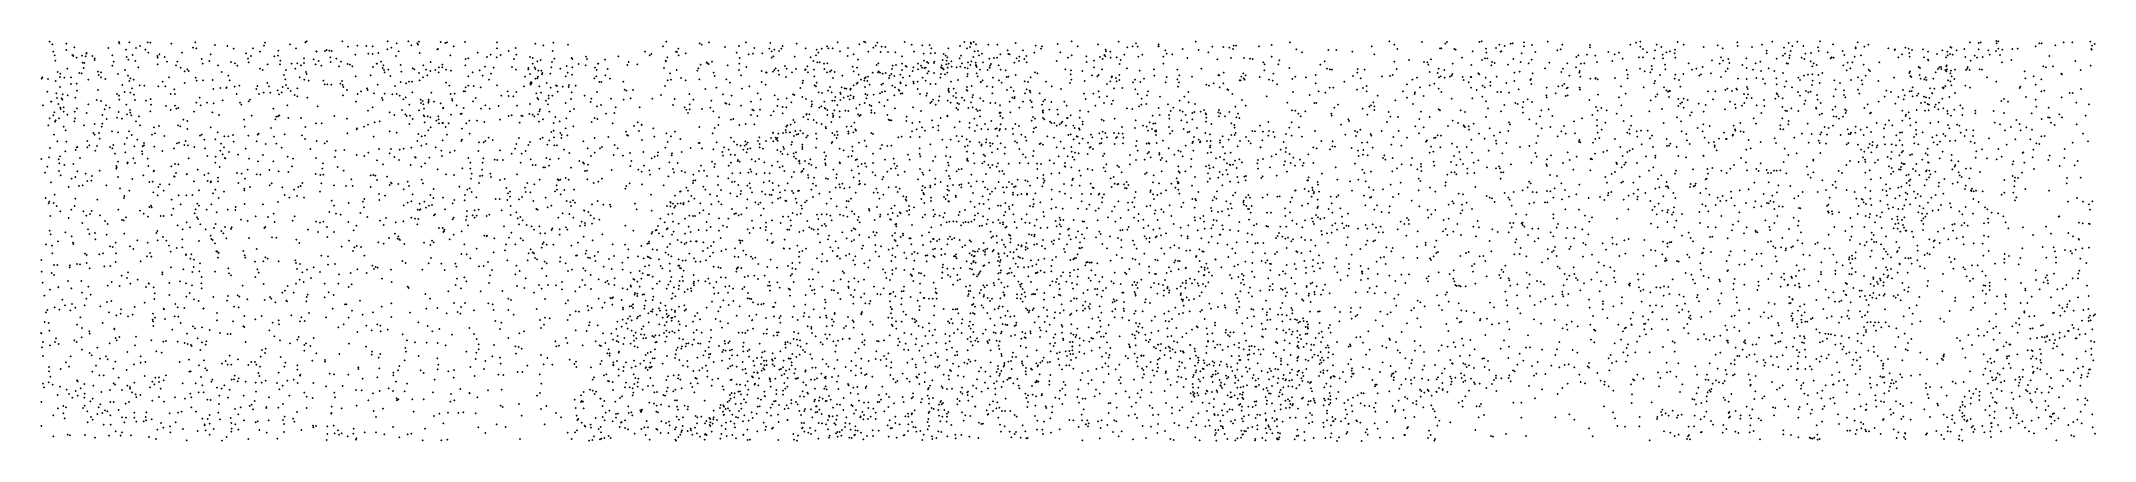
# Model space of a CAD drawing. Header units: metres. Extents: x -25 to 25, y -27.7 to 27.8.
# Drawn here: x 2.59 to 15.24, y 3.76 to 6.22 of the extents above; entities that cross this region are included whole.
import ezdxf

# ---------------------------------------------------------------- set-up
doc = ezdxf.new("R2010")
doc.units = ezdxf.units.M

msp = doc.modelspace()

# ---------------------------------------------------------------- linework, layer by layer
for p in [(2.6382, 6.2192, 7.4371), (2.6549, 6.2042, 9.1088), (2.7418, 6.2078, 21.1856), (3.0651, 6.2185, 10.1039), (3.067, 6.209, 27.1328), (3.1299, 6.2147, 7.3276), (3.2426, 6.2165, -1.3808), (3.2581, 6.2134, 19.6478), (3.3889, 6.2072, -1.4068), (3.5354, 6.2146, -1.2827), (3.9645, 6.2127, -16.9359), (4.1197, 6.2028, -27.3725), (4.2141, 6.2153, 13.2197), (4.2218, 6.2223, -8.761), (4.4415, 6.2214, -13.1207), (4.7217, 6.2218, 19.715), (4.7773, 6.209, 18.9028), (4.8485, 6.2208, -0.2529), (4.9041, 6.2086, 18.6177), (4.907, 6.2007, 2.4106), (4.9136, 6.2198, 15.2645), (5.0475, 6.2176, -12.5532), (5.0763, 6.2108, -0.046), (5.0873, 6.2146, 15.3684), (5.1967, 6.2174, 19.8251), (5.3957, 6.2151, 0.5179), (5.6315, 6.2075, 1.0431), (5.7415, 6.2133, 14.3544), (5.8319, 6.2008, 22.1555), (6.4383, 6.2187, -11.3204), (6.6437, 6.2087, 18.113), (6.6553, 6.2019, -11.488), (6.7006, 6.2158, 22.971), (6.9295, 6.2163, 11.8481), (7.0785, 6.2115, 2.1718), (7.241, 6.2073, 2.8032), (7.4942, 6.215, -11.3246), (7.6269, 6.204, 1.1237), (7.6557, 6.2191, -23.0235), (7.6639, 6.2156, 4.295), (7.7377, 6.2128, 9.5361), (7.9061, 6.2172, 18.5782), (8.2742, 6.2182, 24.6865), (8.3133, 6.2142, 11.6222), (8.3145, 6.2082, 24.9103), (8.3313, 6.2179, -12.4357), (8.3469, 6.2042, 2.5693), (8.4214, 6.2016, -5.6752), (8.4775, 6.2018, 15.6607), (8.5904, 6.2107, 21.8328), (8.8483, 6.2052, 15.2351), (8.9363, 6.2225, 19.644), (9.098, 6.2038, -5.4678), (9.0984, 6.204, 11.6952), (9.2243, 6.2187, -11.916), (9.3311, 6.2095, -12.1061), (9.4718, 6.2023, 11.6114), (9.6987, 6.2189, 3.0362), (10.2812, 6.2154, 14.9169), (10.8924, 6.222, -11.5947), (10.924, 6.2012, 10.9393), (11.0945, 6.2172, 20.035), (11.2378, 6.2074, -9.9985), (11.2485, 6.2169, -11.0666), (11.4461, 6.2169, 3.8308), (11.4611, 6.2209, 20.2125), (11.5704, 6.2017, 2.2836), (11.6404, 6.2067, -1.5838), (11.6526, 6.2103, 20.2244), (11.7225, 6.2164, -7.1685), (11.869, 6.2187, 22.695), (12.3775, 6.2012, 21.5608), (12.4123, 6.2135, -13.0627), (12.4385, 6.2192, 20.2428), (12.5393, 6.2017, 16.8724), (12.6692, 6.2169, 15.001), (13.0365, 6.2156, 20.6379), (13.1884, 6.2011, 17.8755), (13.2513, 6.2195, 10.5255), (13.3533, 6.2124, -19.7281), (13.4072, 6.22, -9.7783), (13.5449, 6.2213, 17.3263), (13.6266, 6.2037, 2.0694), (13.7782, 6.2155, 10.801), (13.8437, 6.2008, 15.2479), (14.4709, 6.2155, 5.9448), (14.5235, 6.2115, 10.4738), (14.5354, 6.2148, 11.5063), (14.6329, 6.2231, 11.9103), (14.6334, 6.2087, -7.8558), (14.6449, 6.2211, 11.7563), (14.8981, 6.2098, -19.0217), (14.9126, 6.2085, 10.9491), (15.0478, 6.2164, -4.199), (15.0999, 6.2157, 13.645), (15.2117, 6.2194, 15.5431), (15.2381, 6.2047, 12.0436), (2.6605, 6.1574, -4.6514), (2.6688, 6.1357, 12.5224), (2.6734, 6.1024, 9.4443), (2.7422, 6.1692, 25.6932), (2.7785, 6.1375, 7.3667), (2.7824, 6.1355, 20.9413), (2.7839, 6.1308, 26.1103), (2.7898, 6.1852, 26.8216), (2.8045, 6.1208, -2.7766), (2.8386, 6.1333, -3.0778), (2.8415, 6.0913, 9.8254), (2.8528, 6.0876, -2.5735), (2.861, 6.1302, 8.6856), (2.8652, 6.1452, 25.8802), (2.8666, 6.1503, -10.7437), (2.9009, 6.1312, -7.6409), (2.9155, 6.1176, 7.2842), (2.9163, 6.1071, -24.7833), (2.9997, 6.1813, 12.7716), (3.0257, 6.1361, -14.9448), (3.0327, 6.0973, 10.0099), (3.1081, 6.1697, 8.36), (3.1135, 6.1253, -3.3335), (3.1233, 6.1089, -1.5334), (3.1501, 6.1375, 7.4734), (3.1666, 6.0997, 19.5491), (3.1696, 6.1814, 12.6939), (3.1958, 6.1927, 19.9679), (3.2272, 6.1708, -25.4881), (3.2461, 6.1529, 10.1334), (3.3028, 6.1314, 12.5025), (3.3037, 6.121, -25.2816), (3.3043, 6.0805, 19.8557), (3.3146, 6.1425, -28.7156), (3.3474, 6.1251, 12.2086), (3.362, 6.0955, -15.4203), (3.4176, 6.0742, -14.859), (3.4245, 6.0958, 19.6838), (3.4535, 6.1524, -4.1283), (3.5223, 6.1823, 11.7439), (3.5423, 6.1791, 10.1748), (3.5756, 6.1133, -1.2349), (3.582, 6.0835, -15.5591), (3.623, 6.1012, -10.91), (3.6315, 6.1417, -7.7783), (3.6569, 6.1991, -15.3138), (3.7324, 6.1922, -1.2774), (3.7562, 6.0938, 11.6645), (3.7718, 6.1774, -15.4893), (3.7802, 6.0862, 19.6957), (3.8477, 6.1487, -11.0416), (3.8599, 6.1151, -1.3578), (3.8656, 6.0924, 27.3373), (3.8796, 6.1306, -28.0208), (3.8916, 6.1792, -16.6781), (3.9336, 6.1589, -15.6394), (3.9582, 6.1955, -28.2313), (3.9808, 6.0792, -27.5079), (4.0218, 6.1288, 11.4016), (4.045, 6.1342, 12.9217), (4.0476, 6.1635, -1.3328), (4.0577, 6.0798, -15.8962), (4.059, 6.1021, 19.7393), (4.1304, 6.0839, 27.221), (4.1558, 6.179, 11.1952), (4.1645, 6.0856, -1.4375), (4.187, 6.074, 10.6165), (4.2047, 6.1161, 12.8064), (4.2056, 6.0888, 19.4004), (4.2654, 6.11, -12.1655), (4.2771, 6.0802, 11.2574), (4.2807, 6.1606, -1.3188), (4.2828, 6.1581, 27.1206), (4.2959, 6.0999, 10.7941), (4.3342, 6.1615, 10.9703), (4.3451, 6.1685, 19.424), (4.3608, 6.164, -16.2027), (4.3676, 6.1239, 19.621), (4.3691, 6.0937, 13.1713), (4.377, 6.1614, 12.8152), (4.4052, 6.1146, -8.8221), (4.4336, 6.0956, -12.428), (4.4751, 6.0824, 12.9947), (4.4769, 6.1883, -1.095), (4.49, 6.0771, 19.4524), (4.5226, 6.14, -12.9201), (4.5342, 6.1948, -0.8566), (4.5894, 6.1928, -11.2224), (4.601, 6.1462, 15.1364), (4.6284, 6.1443, -0.5737), (4.6291, 6.1902, -11.5712), (4.6537, 6.0836, -0.8269), (4.6559, 6.0837, 27.052), (4.6633, 6.1503, 19.5177), (4.6792, 6.0963, -0.8417), (4.7182, 6.1731, 14.5395), (4.7436, 6.1827, -9.0737), (4.7725, 6.1323, -10.9116), (4.7891, 6.1607, 2.5025), (4.8012, 6.0755, 19.377), (4.8667, 6.1963, 19.6152), (4.9179, 6.1506, -26.4608), (4.9864, 6.0954, -25.0151), (5.0261, 6.1714, 19.573), (5.0305, 6.1751, 14.1534), (5.0573, 6.078, -25.7069), (5.1068, 6.1349, -10.6577), (5.1271, 6.1919, -22.2655), (5.2013, 6.1129, 19.5247), (5.2178, 6.1163, 18.1479), (5.2759, 6.1523, 0.3096), (5.3332, 6.1255, 19.665), (5.3562, 6.1402, -0.8453), (5.3933, 6.1234, 19.8166), (5.3947, 6.1794, 20.1294), (5.4174, 6.1372, 15.4859), (5.4661, 6.1621, 1.9912), (5.5, 6.1128, 18.0285), (5.5087, 6.1816, 26.9372), (5.5131, 6.1392, 0.7077), (5.5981, 6.125, 21.5017), (5.6136, 6.084, 15.1855), (5.6138, 6.1199, -10.7348), (5.6432, 6.0983, 1.2917), (5.6637, 6.1059, 21.9735), (5.6793, 6.1969, 26.8375), (5.7341, 6.0938, 20.5729), (5.7367, 6.1631, -0.5425), (5.7488, 6.1141, 17.9858), (5.8542, 6.12, -3.289), (5.8588, 6.1119, 14.6501), (5.8987, 6.0831, -9.688), (5.9428, 6.1272, -0.2037), (5.9486, 6.1131, 22.4481), (6.0175, 6.0847, -10.1991), (6.0191, 6.084, -9.9526), (6.0601, 6.1096, 22.6154), (6.1414, 6.13, 1.9153), (6.198, 6.0759, 22.7256), (6.2061, 6.0943, 17.8571), (6.2588, 6.0804, -11.3031), (6.3074, 6.1574, 26.7144), (6.3359, 6.1345, -22.3642), (6.3447, 6.1444, 0.3625), (6.4167, 6.1902, -22.6856), (6.4348, 6.1032, 20.8147), (6.4357, 6.0984, 20.5275), (6.4439, 6.1237, 10.9406), (6.4985, 6.1571, 10.7348), (6.5046, 6.1557, 20.2419), (6.5117, 6.176, 22.8656), (6.5149, 6.1346, -22.8752), (6.5561, 6.1479, 10.5641), (6.6485, 6.0781, 11.1646), (6.6871, 6.0923, 21.2424), (6.6907, 6.0863, -23.0974), (6.6992, 6.0831, 0.6217), (6.7188, 6.0962, 1.8114), (6.7985, 6.1875, -11.7438), (6.8719, 6.1514, 21.416), (6.8856, 6.192, 1.9644), (6.887, 6.0849, 19.9188), (6.8892, 6.1183, 11.6396), (6.9445, 6.1414, 0.7598), (6.972, 6.1451, -23.3889), (6.9801, 6.18, -11.5035), (7.0294, 6.1488, 23.0317), (7.0729, 6.1766, 19.7962), (7.0872, 6.1597, 9.9421), (7.0877, 6.1203, 3.2292), (7.0973, 6.1287, 3.6148), (7.1039, 6.1703, 11.8249), (7.1326, 6.1627, -11.7058), (7.1462, 6.1756, 3.876), (7.1541, 6.1927, -12.0655), (7.2286, 6.1267, 3.043), (7.297, 6.1779, -11.5311), (7.3273, 6.1223, 21.6797), (7.3442, 6.0996, 2.4475), (7.3603, 6.1348, 19.7592), (7.3642, 6.1702, -12.1121), (7.3679, 6.0914, 23.1061), (7.375, 6.1523, -11.8077), (7.3833, 6.0915, 0.9499), (7.3947, 6.1772, -23.3143), (7.4088, 6.0851, 11.7048), (7.4288, 6.1903, 4.2358), (7.4302, 6.0863, 9.691), (7.4359, 6.1784, 18.4515), (7.4624, 6.1776, 26.3459), (7.5075, 6.1609, -11.5735), (7.556, 6.1312, -22.1879), (7.5582, 6.1803, 19.7145), (7.5919, 6.1424, 18.4672), (7.6182, 6.1091, 25.9682), (7.6827, 6.1573, 11.888), (7.7139, 6.1826, 25.7908), (7.727, 6.1943, -22.6773), (7.7334, 6.0756, 18.4502), (7.744, 6.0853, 4.3972), (7.7584, 6.1563, -11.4199), (7.7656, 6.1897, 23.4522), (7.7881, 6.1868, 21.8789), (7.8046, 6.1559, -21.7508), (7.8484, 6.1541, 11.9244), (7.8534, 6.0764, -11.6057), (7.8892, 6.0845, 18.4751), (7.8901, 6.1287, 23.6917), (7.95, 6.2003, 23.8903), (7.9636, 6.1582, 9.5302), (7.9895, 6.0846, 21.8947), (8.0148, 6.1964, 11.9846), (8.0235, 6.1453, 24.1916), (8.026, 6.102, -12.4), (8.0442, 6.0937, 25.3232), (8.0532, 6.0891, 21.8213), (8.0609, 6.1981, -11.4397), (8.0674, 6.1486, 9.6465), (8.0716, 6.1777, 18.548), (8.0865, 6.0888, 22.0659), (8.0895, 6.0958, 21.9418), (8.0935, 6.1496, 11.7006), (8.1335, 6.0745, 4.1578), (8.1397, 6.1075, 24.46), (8.1474, 6.1442, 21.8803), (8.1583, 6.1329, 11.5481), (8.1638, 6.0809, 21.7268), (8.1644, 6.1018, 22.0184), (8.1692, 6.123, 9.9163), (8.1748, 6.179, -5.3637), (8.1771, 6.0844, 22.1092), (8.1949, 6.0977, 21.9257), (8.2456, 6.1177, 10.1539), (8.2467, 6.1925, 25.1468), (8.2531, 6.133, -21.6666), (8.2606, 6.0863, 21.7688), (8.2895, 6.1788, 19.6661), (8.2964, 6.0926, 22.0038), (8.3099, 6.1869, 21.8623), (8.3119, 6.0753, 10.71), (8.3173, 6.0988, 11.0978), (8.3295, 6.1245, 2.9067), (8.3381, 6.1602, -11.5401), (8.3433, 6.0907, 21.8889), (8.3458, 6.0756, 22.0818), (8.3573, 6.1616, -4.5561), (8.3648, 6.1353, 10.2862), (8.3821, 6.1465, 11.3809), (8.39, 6.0916, 16.0205), (8.427, 6.1157, 10.5264), (8.4392, 6.0824, 3.8412), (8.4559, 6.1198, 3.364), (8.4748, 6.121, 11.0918), (8.4863, 6.0741, -4.3314), (8.4957, 6.1425, 1.6174), (8.5412, 6.1671, 2.0691), (8.5447, 6.144, 11.3018), (8.5543, 6.1409, 10.8267), (8.5827, 6.0909, 3.7693), (8.5967, 6.1177, 1.8199), (8.6098, 6.0999, 15.5376), (8.6124, 6.1275, 18.3777), (8.6349, 6.1657, -12.4678), (8.6428, 6.1125, -4.1962), (8.6555, 6.1312, 16.2383), (8.6582, 6.0919, -11.6213), (8.7043, 6.1514, 11.2573), (8.7137, 6.1959, 10.8126), (8.7458, 6.1767, 11.0376), (8.7533, 6.1912, 19.662), (8.8423, 6.0998, 3.6854), (8.8655, 6.1548, 11.28), (8.9136, 6.1219, 21.941), (8.9357, 6.1349, 22.2651), (8.9721, 6.1917, 11.5646), (9.0251, 6.1299, 11.405), (9.0284, 6.0953, 3.6897), (9.072, 6.102, 16.3869), (9.1095, 6.1246, 3.4454), (9.1267, 6.1119, 18.3522), (9.1361, 6.1377, 19.6063), (9.1434, 6.1286, -12.3404), (9.1456, 6.1712, 15.3615), (9.1476, 6.1611, 11.2872), (9.174, 6.1571, -4.6736), (9.1765, 6.1212, 11.4945), (9.2127, 6.1236, -21.1353), (9.2305, 6.0812, 22.6987), (9.2379, 6.1062, 16.5072), (9.2606, 6.1398, 15.4814), (9.279, 6.1841, -4.8663), (9.3105, 6.1918, 18.3747), (9.3415, 6.1889, -5.2838), (9.3466, 6.1276, 11.3665), (9.37, 6.1404, 3.1291), (9.4685, 6.1911, 22.9646), (9.4703, 6.1913, 19.5317), (9.5, 6.0841, -12.2585), (9.5007, 6.1272, 3.0411), (9.5117, 6.1657, 16.7324), (9.5212, 6.1465, -11.9644), (9.5561, 6.1408, 18.2911), (9.6183, 6.1746, 15.4992), (9.6486, 6.1196, 23.031), (9.7181, 6.1688, -20.9743), (9.7773, 6.1549, 15.5057), (9.801, 6.1884, 16.9929), (9.832, 6.1113, 3.3967), (9.8704, 6.1876, 18.1107), (9.9063, 6.1821, 3.0275), (9.9174, 6.1189, 17.1661), (9.93, 6.174, 23.2179), (9.9341, 6.1957, 19.5525), (9.9477, 6.1943, 15.365), (9.9977, 6.1194, 17.3617), (10.035, 6.1152, 17.6924), (10.0495, 6.1134, 3.0368), (10.0894, 6.1917, 17.4817), (10.1154, 6.0923, 19.5369), (10.1254, 6.0799, 15.3713), (10.1667, 6.1998, 23.3195), (10.1677, 6.1264, -19.5907), (10.2076, 6.0807, -19.0831), (10.2143, 6.1042, -12.6643), (10.3189, 6.1719, -20.8751), (10.3536, 6.1543, -12.4458), (10.4681, 6.0782, -12.104), (10.4945, 6.0993, 23.3744), (10.5167, 6.1681, 3.3082), (10.5669, 6.1676, 19.5858), (10.6643, 6.1579, -12.0265), (10.7834, 6.19, -11.8433), (10.8006, 6.1423, 19.6771), (10.9227, 6.0965, -12.4719), (10.9411, 6.1749, -8.8884), (11.013, 6.1067, -11.2624), (11.1052, 6.0934, 15.1373), (11.1257, 6.0924, -18.3438), (11.1337, 6.0787, 23.5334), (11.1502, 6.1107, 11.2967), (11.2042, 6.1787, -9.6061), (11.2129, 6.1778, 3.6046), (11.2835, 6.0842, -7.8746), (11.2932, 6.1736, 20.1478), (11.3015, 6.1696, -0.9813), (11.3407, 6.122, -1.3496), (11.3978, 6.0761, 18.7915), (11.405, 6.1604, 15.2297), (11.4633, 6.1073, 18.9963), (11.481, 6.1161, -0.4807), (11.4888, 6.1766, -18.2331), (11.4894, 6.1509, 23.3531), (11.4963, 6.1162, 18.3155), (11.5254, 6.0944, 18.1381), (11.542, 6.0891, -7.8364), (11.5495, 6.18, -7.6434), (11.5782, 6.1585, 11.4269), (11.5822, 6.1604, 19.1915), (11.6033, 6.1931, 4.0534), (11.623, 6.078, 19.3162), (11.6572, 6.1136, -18.0959), (11.7014, 6.0951, 4.2888), (11.7075, 6.1474, 23.1205), (11.7213, 6.1899, -0.2855), (11.7512, 6.0862, -7.7292), (11.7698, 6.1085, 15.3422), (11.772, 6.1989, 19.4146), (11.791, 6.1563, 17.1912), (11.8778, 6.0912, 4.5881), (11.9271, 6.166, 19.6228), (11.9487, 6.1724, -6.727), (11.9574, 6.2002, 11.0035), (11.9899, 6.086, 11.198), (12.0451, 6.1245, 19.807), (12.0573, 6.1352, 16.9186), (12.0727, 6.0849, 4.973), (12.0935, 6.0861, -12.7866), (12.1107, 6.1405, 20.2842), (12.128, 6.1988, -0.1006), (12.1298, 6.1851, -1.7638), (12.1625, 6.1331, 19.9497), (12.1729, 6.0942, 5.268), (12.241, 6.1553, 2.1504), (12.2674, 6.1009, -12.9297), (12.2816, 6.141, 16.8455), (12.3067, 6.1529, 20.3466), (12.3305, 6.1154, 21.7276), (12.4299, 6.1231, 5.326), (12.4384, 6.1881, 20.6211), (12.4552, 6.1241, 15.3428), (12.4563, 6.175, -4.8603), (12.4804, 6.1543, 2.0083), (12.5229, 6.1172, -19.5595), (12.5283, 6.1672, -4.3155), (12.5674, 6.1863, 0.0378), (12.5755, 6.1398, 21.0759), (12.578, 6.1161, 20.8965), (12.5904, 6.0775, 21.2176), (12.5987, 6.1546, 20.4431), (12.6224, 6.1592, -19.7615), (12.6511, 6.147, 15.2105), (12.6532, 6.1702, 5.2374), (12.6539, 6.121, -5.8299), (12.706, 6.2003, 1.8136), (12.7368, 6.0865, -9.8919), (12.8285, 6.1859, 16.93), (12.8796, 6.1057, 20.6017), (12.9161, 6.1966, -1.5433), (12.9282, 6.0834, -9.6902), (12.9361, 6.123, 1.6385), (12.9456, 6.1779, -19.8697), (12.9477, 6.1024, 17.0269), (12.9808, 6.1125, -5.5949), (12.9875, 6.0882, -5.3121), (13.0382, 6.1929, -13.3136), (13.0665, 6.0754, -4.4369), (13.093, 6.1176, 4.9481), (13.1266, 6.1858, 17.0752), (13.15, 6.0864, 15.2803), (13.1776, 6.0962, -19.6884), (13.2164, 6.1643, 10.3278), (13.2166, 6.1471, 17.2183), (13.2797, 6.1157, 10.1195), (13.3181, 6.1332, 16.7806), (13.3248, 6.1837, 18.1592), (13.3311, 6.1461, 10.6501), (13.3414, 6.0858, -8.9218), (13.3497, 6.0838, 16.4046), (13.3567, 6.1186, 4.8129), (13.3584, 6.1351, 16.1833), (13.3645, 6.1623, -7.1657), (13.3761, 6.1933, 17.2959), (13.4336, 6.1207, 18.3126), (13.4431, 6.1922, 15.1998), (13.4492, 6.112, -19.438), (13.4552, 6.1461, 9.8503), (13.4891, 6.0987, 15.3326), (13.4913, 6.1494, -9.9723), (13.5059, 6.0858, -19.2341), (13.5251, 6.0768, 10.7697), (13.5342, 6.1847, -6.7869), (13.5374, 6.1619, 9.6936), (13.5927, 6.1549, 9.4752), (13.6114, 6.1178, -7.4475), (13.6175, 6.1239, 17.2096), (13.6292, 6.1205, 9.2637), (13.6865, 6.162, -19.1518), (13.6963, 6.1366, -6.6569), (13.7169, 6.0908, 18.4712), (13.7449, 6.0933, -10.245), (13.7599, 6.1278, 15.5591), (13.7647, 6.1782, 17.2943), (13.7661, 6.1856, -8.1005), (13.7984, 6.1362, 20.9206), (13.8155, 6.0785, -7.485), (13.8186, 6.1881, -6.1146), (13.9116, 6.0926, 11.0132), (13.9675, 6.1788, 15.4178), (14.0049, 6.1675, -13.4742), (14.0081, 6.1727, 10.8352), (14.0288, 6.1239, 18.4661), (14.0521, 6.1408, -10.5179), (14.0724, 6.1828, 4.8768), (14.0931, 6.1764, 17.4539), (14.0972, 6.1489, 11.0102), (14.0979, 6.1277, -7.7344), (14.1133, 6.1692, -8.0451), (14.1805, 6.1731, 21.0144), (14.186, 6.1225, 11.2916), (14.2117, 6.1095, 18.3534), (14.2119, 6.1581, 8.3434), (14.213, 6.1047, -10.671), (14.2666, 6.1446, 10.8499), (14.3003, 6.1671, 10.6515), (14.3219, 6.1232, 12.7839), (14.3257, 6.0741, 2.6576), (14.3307, 6.1579, 7.8819), (14.332, 6.1364, -13.4775), (14.3466, 6.1445, 15.4138), (14.3498, 6.1875, 5.1656), (14.3558, 6.1817, -8.0079), (14.3641, 6.1403, 11.0921), (14.3871, 6.1671, 11.2734), (14.4356, 6.1751, 7.6802), (14.4406, 6.1243, 10.9249), (14.474, 6.1022, 7.4072), (14.4981, 6.1335, 6.1726), (14.5133, 6.1205, 10.7674), (14.5233, 6.1731, -13.3913), (14.5479, 6.1258, -4.5973), (14.5831, 6.1653, -7.5467), (14.5907, 6.1402, 6.6968), (14.6301, 6.1614, 6.475), (14.6444, 6.1762, 11.2003), (14.6556, 6.1375, 2.7123), (14.6677, 6.0924, 15.4735), (14.6686, 6.1711, -11.1613), (14.7247, 6.107, 13.1293), (14.7314, 6.1741, -5.2648), (14.7644, 6.1764, 10.6849), (14.8747, 6.1919, -5.0631), (14.9583, 6.1314, 13.4348), (14.9967, 6.1978, 11.856), (15.1187, 6.1016, 14.7068), (15.2181, 6.1738, -19.2667), (15.2206, 6.1695, 21.0057), (15.2209, 6.1954, -4.7831), (2.5887, 5.991, 9.3212), (2.5929, 6.0008, 12.3285), (2.6275, 5.9896, -10.648), (2.6746, 5.9774, 7.5093), (2.6877, 6.032, -14.7066), (2.7028, 6.0018, 26.3248), (2.7039, 6.0232, 26.604), (2.7295, 5.9985, -24.7154), (2.7474, 6.0541, -26.1944), (2.7695, 5.9595, 20.8644), (2.7705, 6.0007, 8.6865), (2.8047, 5.9612, 20.7093), (2.8223, 6.0277, 12.612), (2.8351, 6.0249, -2.0142), (2.8473, 6.0576, 19.4544), (2.8768, 5.9856, -4.4408), (2.9356, 6.0353, 20.2955), (2.9406, 6.0134, 27.0713), (2.9545, 6.0001, -28.3746), (2.9554, 6.0304, 12.7347), (2.9806, 5.9895, -1.9294), (3.0255, 6.0718, 8.4851), (3.0605, 6.0212, -26.0198), (3.0857, 5.9526, -4.3127), (3.1018, 6.0448, 27.2042), (3.1204, 6.0101, 20.0156), (3.1291, 5.9774, -10.685), (3.1365, 5.9944, 7.7488), (3.1569, 5.9866, -7.7121), (3.1847, 6.0608, 12.854), (3.193, 5.9515, -1.6563), (3.2229, 5.9495, -25.8556), (3.3346, 5.9731, -3.0723), (3.3729, 6.0007, 10.1571), (3.4459, 6.0594, 12.4631), (3.4698, 5.9652, -1.451), (3.4709, 6.0361, -28.5765), (3.4876, 6.0485, 27.3604), (3.4954, 6.0387, -3.2029), (3.5388, 5.9977, 12.2789), (3.5449, 5.9804, 19.5429), (3.5841, 5.9806, -4.0287), (3.6427, 5.983, -28.2817), (3.6767, 6.0733, -15.8446), (3.6985, 6.0333, -8.1062), (3.7398, 6.0104, 11.8388), (3.7469, 5.9815, 12.6727), (3.7946, 6.0724, -28.4212), (3.808, 5.9488, -27.6685), (3.9336, 6.0534, 10.2821), (3.9509, 6.046, 11.6338), (3.9803, 5.9645, 11.8068), (4.0823, 6.0139, -16.7832), (4.0916, 5.9878, -16.4768), (4.0954, 6.0457, 10.4823), (4.0957, 5.9533, 12.7516), (4.1515, 6.0543, 11.4861), (4.1779, 6.0004, 12.6144), (4.2084, 5.9862, 13.0282), (4.217, 6.0338, -27.0552), (4.2218, 6.021, 19.5721), (4.2347, 5.9792, -11.7867), (4.3116, 6.0711, -0.8479), (4.3256, 5.9796, 11.5695), (4.3338, 5.9577, 11.9101), (4.3487, 5.9564, 27.1071), (4.3741, 5.9548, 12.4572), (4.421, 6.0687, -16.5099), (4.4286, 5.9611, 12.6538), (4.4402, 5.9776, 10.9383), (4.4431, 5.9536, 11.3606), (4.5034, 6.067, -26.8038), (4.5233, 6.0064, -1.3728), (4.617, 6.0126, -12.672), (4.6312, 6.0635, 19.2209), (4.6595, 5.9544, -1.3081), (4.6912, 6.0575, 19.0047), (4.6954, 6.0739, -13.0656), (4.6986, 6.0448, -1.0346), (4.7036, 6.0315, 14.7351), (4.7262, 6.047, -0.6693), (4.7378, 6.0085, -26.6355), (4.8004, 5.9708, -0.9198), (4.8056, 6.034, 27.0427), (4.8336, 5.9634, 14.6402), (4.8519, 5.9734, -11.4603), (4.8716, 5.9734, 19.1951), (4.8753, 6.0561, 18.6089), (4.8858, 6.0486, -11.8719), (4.9148, 6.0267, -0.8364), (4.9186, 5.9822, -11.6644), (4.9391, 6.0007, 14.4393), (4.9407, 6.0729, -12.0759), (4.9564, 6.0476, -10.8276), (4.9661, 6.013, -23.6171), (4.9834, 6.038, 19.3091), (5.0153, 6.0446, -9.2126), (5.0344, 6.0313, 14.2355), (5.0367, 6.0614, -24.1174), (5.0571, 6.061, 15.3828), (5.08, 5.9679, 19.0989), (5.0802, 6.047, -22.5291), (5.1009, 5.9492, -11.8901), (5.1119, 6.0414, -22.9734), (5.1991, 6.0735, 15.4493), (5.2186, 6.006, -12.4903), (5.2191, 5.9478, 0.2513), (5.2456, 6.0298, 19.1547), (5.2878, 6.0427, 26.9755), (5.3068, 6.0098, 19.0037), (5.3202, 6.0666, 19.4217), (5.3449, 5.9847, 0.4384), (5.3573, 6.0228, 18.1277), (5.3733, 6.0602, 1.8863), (5.3952, 5.9502, -9.3595), (5.4875, 6.064, 19.45), (5.5118, 6.0482, 1.6231), (5.5662, 6.004, 20.023), (5.5869, 6.0567, 20.2522), (5.5885, 6.0497, 1.4765), (5.5984, 6.0206, 14.9912), (5.6002, 5.9619, 14.1578), (5.6021, 5.9552, 18.6812), (5.6046, 5.9712, 19.8445), (5.6089, 5.9656, 21.5665), (5.6262, 6.0624, 18.979), (5.6302, 6.0507, 0.9209), (5.6306, 5.9921, -22.3316), (5.6441, 5.9947, 18.0816), (5.6463, 6.0038, 19.61), (5.6489, 6.0415, 19.4447), (5.6682, 6.0403, 20.4145), (5.6722, 6.0181, 26.7863), (5.6732, 6.0265, 21.3852), (5.6999, 5.9655, -3.2747), (5.7223, 6.0228, 14.2578), (5.7287, 6.0611, 14.888), (5.7587, 5.9512, 21.2569), (5.7855, 6.053, 1.9437), (5.8187, 6.0068, 20.7322), (5.8245, 6.0706, 20.9159), (5.8291, 6.0294, 26.7445), (5.8378, 5.9522, 22.2786), (5.8564, 6.0167, -22.3401), (5.8586, 6.0614, 19.0366), (5.8795, 5.9479, 14.4426), (5.9412, 6.0739, -11.2099), (5.9949, 5.9938, 19.3753), (5.9989, 6.059, -10.412), (6.0076, 6.0054, 18.9096), (6.0093, 6.0454, 1.8929), (6.0262, 5.9713, 17.9263), (6.0384, 5.9716, -0.0697), (6.0623, 6.0119, 19.1663), (6.0763, 6.0515, 26.6967), (6.0913, 5.9922, -11.0025), (6.173, 5.9731, -22.3673), (6.4242, 6.0578, 17.8657), (6.4456, 5.9806, 10.8149), (6.4603, 6.0248, 22.8186), (6.4677, 5.9854, 20.6313), (6.5013, 6.0459, 20.3797), (6.5289, 5.9962, 10.5566), (6.5567, 5.9812, 17.9042), (6.629, 6.0414, 22.8785), (6.6347, 6.0558, 10.3521), (6.6413, 5.9884, 10.9447), (6.7292, 6.0283, 18.0913), (6.7361, 6.0086, 10.1248), (6.8086, 5.9878, 26.7274), (6.8156, 6.0736, 11.3454), (6.8302, 5.9668, 22.9493), (6.8864, 6.0456, 11.1925), (6.8988, 6.0131, 9.9819), (6.9307, 6.0641, 11.475), (7.0254, 5.9709, 23.0079), (7.0257, 6.0393, 11.3093), (7.0505, 5.9547, 1.8114), (7.0525, 6.0318, 18.2546), (7.0556, 6.0286, -23.2334), (7.0952, 6.0346, 3.4588), (7.1028, 6.0443, 11.1716), (7.1108, 6.0545, 21.5376), (7.1284, 6.0413, 11.4747), (7.1317, 6.0169, 19.8209), (7.1696, 6.0692, 9.8475), (7.1751, 6.0019, 3.9366), (7.1791, 6.0528, 10.9759), (7.2125, 6.0307, 10.7721), (7.237, 6.0517, 4.1197), (7.2789, 5.9659, 10.6222), (7.2801, 5.9787, 19.7996), (7.2925, 6.0458, 11.5867), (7.2972, 6.0489, 18.3394), (7.3059, 6.0672, -21.9073), (7.3108, 6.0311, 11.3099), (7.3485, 6.0475, 11.1245), (7.3499, 6.0053, -23.0414), (7.3518, 5.9507, 2.1784), (7.3649, 5.9664, 26.3495), (7.4108, 6.0503, 2.8055), (7.4282, 6.0313, 2.6138), (7.446, 6.0339, 11.5211), (7.4546, 6.0428, 18.3734), (7.4657, 5.9952, 21.7206), (7.476, 6.0319, 11.2719), (7.5233, 6.0111, 10.7585), (7.5866, 6.0666, -22.4391), (7.592, 6.037, 10.971), (7.5921, 5.9504, 4.4464), (7.6107, 5.9601, 21.95), (7.6125, 6.06, 11.6691), (7.616, 5.9664, 23.2754), (7.6227, 6.0169, 11.4158), (7.6377, 5.9862, -21.6056), (7.6571, 5.9799, 21.8467), (7.6592, 5.9947, 25.7987), (7.6667, 6.0001, 21.8249), (7.6758, 5.9781, 22.1756), (7.6806, 6.0045, 10.8243), (7.6913, 5.9542, 21.6675), (7.7084, 6.0294, 19.781), (7.7427, 6.0316, 22.0364), (7.7456, 6.036, 11.088), (7.755, 6.0296, 21.9022), (7.7632, 5.9539, 21.5772), (7.7712, 6.0235, 9.5781), (7.7735, 5.9605, 22.3233), (7.7901, 6.0267, 22.1435), (7.8089, 5.9952, 23.5268), (7.8142, 6.0104, 22.2506), (7.8247, 6.0206, 21.7301), (7.8293, 6.0516, 21.9474), (7.83, 5.9477, 25.5542), (7.8315, 6.072, 11.7044), (7.8429, 6.0078, 10.8959), (7.8788, 6.0171, 9.7058), (7.8794, 5.9682, 23.6713), (7.882, 5.9637, 10.018), (7.8906, 6.0451, 22.193), (7.8953, 5.998, 22.314), (7.9119, 6.0708, 22.0649), (7.9143, 5.9513, 10.2752), (7.9197, 6.0649, 21.7825), (7.9374, 6.0082, 21.5713), (7.9547, 6.038, 22.2569), (7.9592, 6.0608, 11.334), (7.9592, 5.9732, 10.5817), (7.9619, 5.9625, 22.3988), (7.9872, 5.9728, 21.5076), (7.9892, 6.0497, 9.8211), (8.0075, 6.0713, 22.1264), (8.0131, 6.0589, 21.7061), (8.0168, 5.9981, -21.6675), (8.0283, 6.0576, 22.2214), (8.0359, 6.0601, 11.1176), (8.036, 5.9801, 4.427), (8.0459, 6.0252, 21.5732), (8.0545, 6.0378, 10.2531), (8.0643, 5.9595, 21.4706), (8.0881, 6.0259, -5.2261), (8.097, 5.9598, 22.4037), (8.1269, 5.9989, 21.5163), (8.1294, 6.0215, 1.214), (8.1298, 6.0621, 22.2359), (8.133, 6.0593, 21.6337), (8.1404, 6.0554, 18.4574), (8.1464, 6.0502, -5.0058), (8.1546, 6.0189, 22.3085), (8.1692, 6.0284, -5.5382), (8.1705, 6.0597, 10.9392), (8.1921, 5.9741, 22.3748), (8.1961, 6.0648, 10.3985), (8.2272, 6.0613, 21.6481), (8.2345, 5.9836, 24.9763), (8.2484, 6.0664, 10.5536), (8.2771, 6.0596, 22.1815), (8.2926, 6.0052, 21.5302), (8.2938, 6.0202, 22.275), (8.2948, 6.0547, 3.9709), (8.3456, 6.0723, 21.7199), (8.3496, 6.025, 18.4054), (8.3503, 6.0634, 1.4504), (8.3569, 6.0057, 3.186), (8.3705, 6.047, 22.1678), (8.3737, 5.971, 2.3284), (8.3757, 5.9723, 22.3073), (8.387, 5.9814, -12.3801), (8.4184, 6.0444, 21.6654), (8.4303, 6.0594, 21.8314), (8.4321, 6.0713, 21.8143), (8.4504, 5.9986, 15.7448), (8.4867, 5.9817, 21.5628), (8.497, 6.0463, 22.0139), (8.505, 5.9662, 19.7173), (8.5282, 6.0433, 21.8534), (8.5343, 6.0024, -21.4031), (8.5461, 6.0036, 22.0809), (8.5894, 6.0148, 21.9556), (8.6455, 5.976, 21.8784), (8.6664, 5.9714, 3.8318), (8.6825, 6.0007, 18.2997), (8.7098, 6.0307, 3.6352), (8.7244, 6.0252, -21.2816), (8.7774, 5.9726, 15.6326), (8.8955, 6.0483, 15.4393), (8.9254, 5.9659, 15.8468), (8.9299, 6.0186, 15.624), (8.9303, 6.0432, 16.267), (8.9333, 5.9847, -12.7379), (9.0004, 6.0382, 19.6524), (9.0147, 5.9774, 18.3009), (9.0614, 6.012, -4.4523), (9.0731, 6.0624, 22.4792), (9.093, 6.0065, 22.3195), (9.1015, 6.0137, -12.5311), (9.1228, 6.0495, 15.6817), (9.1538, 5.9597, 22.0575), (9.173, 5.9753, 15.931), (9.1822, 6.0001, 3.2476), (9.1844, 6.0066, -5.2533), (9.2094, 5.9962, 22.5387), (9.213, 5.976, 16.417), (9.2291, 6.0143, 3.6822), (9.2295, 5.984, -5.0109), (9.2768, 6.0544, 15.6954), (9.3129, 5.9688, 16.5408), (9.3258, 5.9848, 3.0888), (9.3546, 6.0401, -12.4235), (9.3582, 5.971, 15.9062), (9.3815, 5.991, 19.5284), (9.4434, 6.0489, 15.697), (9.4445, 6.0108, -21.1078), (9.5139, 5.9698, 2.9653), (9.5202, 6.002, 22.8158), (9.5866, 6.047, 3.5438), (9.5867, 5.9874, -12.4919), (9.5966, 5.9697, 19.4826), (9.5983, 6.0124, 18.2088), (9.6771, 6.0031, 15.7291), (9.7348, 6.0529, -12.0292), (9.7645, 5.954, 17.0051), (9.7813, 5.9496, -13.1909), (9.8098, 5.9622, 18.0015), (9.8395, 6.0138, 15.6581), (9.8458, 6.012, 2.9306), (9.8696, 5.9635, 23.0842), (9.8709, 6.0278, -11.8407), (9.9706, 5.9814, 17.5335), (9.9759, 5.9823, 19.5027), (9.9814, 6.004, -12.1371), (9.9926, 6.0242, -13.1948), (9.996, 5.9943, 15.608), (10.0011, 5.9848, -12.7648), (10.008, 6.0115, -13.5058), (10.0932, 6.0018, -11.9008), (10.1231, 6.0431, 3.2815), (10.1501, 5.985, -21.0173), (10.1743, 5.9787, 23.2456), (10.1784, 6.0224, 3.0795), (10.2, 5.9566, 15.5131), (10.2761, 6.057, -12.259), (10.2948, 5.9889, 15.3317), (10.3142, 6.0039, 3.1893), (10.3782, 6.0003, -11.6332), (10.4386, 5.9626, -20.877), (10.4393, 6.0139, -18.7393), (10.5089, 6.0542, -11.8738), (10.5266, 6.0494, 2.8347), (10.5389, 6.048, 14.9622), (10.6151, 5.9726, -20.6943), (10.6676, 6.0086, 3.3744), (10.6955, 6.0294, 23.4573), (10.6979, 6.0519, -20.1112), (10.7168, 5.9942, 14.9998), (10.7406, 6.0479, -11.4723), (10.8481, 6.0065, 3.4464), (10.8966, 6.0088, 15.0385), (10.9131, 6.0138, 19.6742), (10.9383, 6.0506, 23.5338), (11.0009, 5.9566, -0.3244), (11.0349, 5.9858, 2.2867), (11.062, 5.9987, -8.2319), (11.1404, 6.0322, 11.0597), (11.1406, 5.951, 19.8379), (11.1693, 5.9614, 15.2047), (11.1901, 6.0257, 10.9123), (11.1959, 6.0536, -10.9442), (11.1981, 5.9995, -9.3763), (11.2096, 6.0064, -0.5521), (11.2307, 6.0446, -10.185), (11.2336, 5.9973, -9.7754), (11.2664, 6.0036, -0.3327), (11.2774, 6.0107, -12.4059), (11.2808, 6.0211, 11.1527), (11.3433, 6.0014, 10.9193), (11.3513, 5.9842, -18.201), (11.3813, 5.9702, 18.9584), (11.3935, 6.0018, 15.2667), (11.3973, 6.0029, 20.069), (11.4412, 6.0243, 3.8182), (11.4464, 6.0185, 2.3376), (11.4683, 5.9477, 19.1745), (11.4864, 5.9977, 11.1251), (11.5144, 5.9716, -12.421), (11.5157, 5.9483, 17.8425), (11.5215, 6.0737, 10.8361), (11.5532, 6.0044, 3.9352), (11.6124, 5.9658, 20.104), (11.6623, 6.0297, 10.9218), (11.6624, 5.9778, 15.3892), (11.6962, 6.0351, 11.2008), (11.762, 5.9832, 11.0649), (11.7647, 5.9904, 23.1236), (11.7671, 5.9598, 19.522), (11.7756, 6.0237, 17.1062), (11.8514, 6.0547, 22.9709), (11.9532, 6.0323, 22.6457), (11.9582, 5.9487, -17.9203), (11.9621, 6.054, 4.7712), (11.9703, 5.9597, -12.6202), (12.0007, 6.0098, -7.22), (12.0426, 6.0622, 22.3112), (12.0635, 6.0282, 2.282), (12.0656, 6.0394, -18.0941), (12.0695, 6.0048, 16.8338), (12.1309, 5.9923, 20.131), (12.1617, 5.992, 15.5534), (12.1627, 5.996, 22.092), (12.1757, 5.9869, 5.1476), (12.2822, 5.9954, -1.7354), (12.355, 6.0445, -9.7828), (12.3613, 6.0168, -6.6252), (12.3619, 5.993, 15.5523), (12.4364, 6.0535, -9.5162), (12.4666, 6.0375, -5.1946), (12.5004, 6.0299, 16.803), (12.5081, 6.0695, -4.6643), (12.5099, 6.0489, -9.9564), (12.5242, 5.9633, -9.2695), (12.5299, 5.9768, -1.6211), (12.5608, 6.0139, 21.3846), (12.5925, 6.0493, 20.5713), (12.6506, 5.9908, 5.1458), (12.654, 6.017, 20.7774), (12.6772, 5.9834, 20.9906), (12.7046, 6.0199, -6.2135), (12.7569, 6.0473, -5.3098), (12.7831, 6.0524, 15.2946), (12.8034, 6.0108, -0.5806), (12.8128, 6.0182, -0.868), (12.822, 6.0638, -13.2867), (12.8747, 6.0239, -6.0367), (12.9351, 6.0012, -1.2297), (12.9654, 6.0374, 15.3054), (12.9776, 6.0535, -9.446), (13.0406, 5.9923, -19.4641), (13.0932, 5.9899, 17.1468), (13.0934, 6.0578, -5.83), (13.1321, 6.0467, 10.4896), (13.1541, 5.9955, -5.1435), (13.1827, 6.0389, 10.2192), (13.1956, 5.9893, -8.7781), (13.208, 5.9619, -9.6153), (13.2302, 6.0548, 17.7774), (13.2652, 6.0385, 17.935), (13.2759, 5.9936, -4.5017), (13.2789, 5.9572, -8.2584), (13.3169, 6.0275, 9.923), (13.3377, 5.9745, -5.8096), (13.4117, 5.9972, 9.6766), (13.4221, 5.9832, 4.7509), (13.4476, 6.0102, 16.0581), (13.4715, 6.0166, 20.8162), (13.4956, 5.9518, 16.7544), (13.4995, 6.0178, 9.4646), (13.4996, 6.0686, 15.8669), (13.5002, 5.9798, 15.4493), (13.5365, 6.0149, 15.601), (13.5441, 5.9642, 1.9277), (13.5608, 6.0265, 17.0106), (13.6352, 5.9824, -9.8989), (13.6685, 5.9654, 20.8626), (13.6903, 6.073, 4.7629), (13.71, 6.0433, -6.9424), (13.7335, 6.056, 15.4217), (13.7362, 5.9826, 9.0985), (13.7792, 6, 2.2576), (13.803, 5.9824, 10.9046), (13.806, 5.9564, 4.7478), (13.8278, 6.0094, -7.1955), (13.8452, 6.0465, 8.9838), (13.8546, 6.0396, -6.2996), (13.9044, 5.9779, 17.2106), (14.0026, 5.9977, -6.9049), (14.0968, 6.0268, 8.4179), (14.0999, 6.0374, -7.4834), (14.1015, 6.0072, 17.3289), (14.1076, 6.0011, 15.2855), (14.1534, 6.0643, 8.2178), (14.1599, 6.0141, -13.4411), (14.1623, 6.057, -5.8685), (14.1668, 5.992, 8.0602), (14.1889, 5.9867, 6.1336), (14.1966, 5.9995, 15.4295), (14.2, 5.9833, 11.4202), (14.2449, 5.9908, 15.2102), (14.2584, 6.0298, 17.5309), (14.2737, 6.052, 12.2822), (14.2802, 6.0618, 11.6961), (14.2913, 6.0643, -4.7142), (14.2925, 6.052, 5.9037), (14.3176, 6.0445, 12.0462), (14.3235, 6.0367, 18.18), (14.3239, 6.0681, 6.0734), (14.3286, 6.0497, 7.6772), (14.3354, 5.9825, 17.6599), (14.3481, 6.0245, 6.2457), (14.3482, 5.9756, 6.4646), (14.3527, 6.0409, -7.4996), (14.3558, 5.951, 5.1654), (14.3574, 6.0065, 5.6406), (14.3743, 5.9898, 17.9736), (14.3781, 6.0474, 5.4316), (14.4412, 5.9495, -5.828), (14.4456, 6.0454, -11.0051), (14.4526, 6.0535, 7.0912), (14.455, 6.0635, 7.2536), (14.4683, 6.0459, 6.7831), (14.5286, 6.0488, 12.9682), (14.5443, 6.0474, -7.3424), (14.5755, 6.0001, -13.2748), (14.6317, 5.9738, -5.6821), (14.8059, 6.037, -7.6191), (14.8117, 5.9944, 14.9369), (14.8623, 6.0055, -18.988), (14.8748, 5.9554, -4.3442), (14.9103, 5.9886, -7.2999), (14.9216, 6.0675, -13.1306), (14.9392, 6.0609, 2.6919), (14.9817, 6.0678, 21.0313), (15.0329, 6.0234, 13.6412), (15.0361, 6.0177, 15.5075), (15.1523, 6.0442, 13.9878), (15.2143, 6.0724, 14.4875), (2.5975, 5.8273, -24.3775), (2.6235, 5.9117, -24.8971), (2.6469, 5.8508, -7.5053), (2.6492, 5.8508, -14.481), (2.6799, 5.9025, -2.2331), (2.6828, 5.8725, 26.4677), (2.691, 5.8356, 26.1758), (2.702, 5.9398, 12.424), (2.7126, 5.8715, 21.0409), (2.7157, 5.8624, 26.0007), (2.7193, 5.8957, 25.7736), (2.7489, 5.8884, 26.8014), (2.7971, 5.8739, -27.9085), (2.8074, 5.9182, 9.742), (2.8761, 5.8332, -26.4075), (2.9273, 5.8612, 7.4356), (2.9374, 5.9217, -2.4035), (2.9554, 5.854, 20.2169), (2.985, 5.8278, 12.6233), (3.0531, 5.897, -1.9078), (3.0658, 5.8868, -26.1934), (3.0672, 5.8635, 27.1701), (3.0998, 5.9089, 12.7649), (3.1102, 5.8307, -2.7464), (3.1351, 5.9062, 7.8774), (3.1466, 5.9331, 8.1949), (3.1575, 5.8925, -28.3009), (3.1645, 5.8597, -14.8891), (3.2322, 5.8572, -26.0543), (3.2608, 5.8675, 10.1486), (3.2627, 5.8322, -4.1833), (3.3085, 5.9449, -15.1078), (3.3515, 5.9437, -25.5273), (3.3555, 5.8245, -1.6023), (3.3837, 5.898, 27.339), (3.4075, 5.9252, -25.2246), (3.4098, 5.8972, -10.8673), (3.4117, 5.8246, -28.0592), (3.5418, 5.8436, 27.3859), (3.5633, 5.8755, 19.7244), (3.5685, 5.8279, -1.5066), (3.6072, 5.8435, 19.4765), (3.6468, 5.9281, -7.8106), (3.6497, 5.8402, -11.05), (3.6909, 5.9342, -27.8798), (3.7035, 5.8582, 27.4009), (3.7275, 5.9353, 12.2201), (3.7292, 5.9387, 12.3798), (3.7781, 5.9429, -1.4722), (3.7903, 5.8971, -8.3353), (3.8106, 5.845, 19.6417), (3.8199, 5.8321, -11.2373), (3.8655, 5.8531, -1.0494), (3.8737, 5.862, -27.4062), (3.9124, 5.9284, 12.0054), (3.9181, 5.9473, 12.5618), (3.928, 5.8967, 10.3026), (3.9572, 5.9057, 27.3462), (3.9893, 5.9441, -3.5181), (3.9976, 5.906, 12.315), (4.0441, 5.9209, 19.6096), (4.0506, 5.8949, -1.5883), (4.067, 5.9085, -27.1843), (4.075, 5.9411, 11.9292), (4.1031, 5.8271, 12.8634), (4.1065, 5.933, -0.9272), (4.1235, 5.9165, 12.1578), (4.1483, 5.8916, 10.5381), (4.1652, 5.8824, -11.5981), (4.1654, 5.9315, 12.3924), (4.2264, 5.8741, -1.6153), (4.2893, 5.8211, 10.7389), (4.4455, 5.8889, -11.9593), (4.4475, 5.9406, 12.9151), (4.4706, 5.922, -1.4987), (4.527, 5.8504, 27.0473), (4.5356, 5.8984, 12.322), (4.5575, 5.9129, 11.5192), (4.5929, 5.9332, 11.8915), (4.5977, 5.9225, 15.0274), (4.6369, 5.9009, 11.6793), (4.6871, 5.8734, 11.1632), (4.6895, 5.8613, 12.1196), (4.7033, 5.8999, 15.2081), (4.7502, 5.8956, 11.8137), (4.7656, 5.9457, 18.85), (4.7763, 5.8966, -12.9259), (4.7941, 5.887, 18.9964), (4.817, 5.8639, -1.1641), (4.8317, 5.8765, -8.9882), (4.8539, 5.8314, -25.2794), (4.8726, 5.9067, -0.6073), (4.9243, 5.8629, -0.808), (4.9264, 5.8412, 15.2708), (4.9357, 5.854, -26.4614), (4.9406, 5.834, 18.9361), (4.9718, 5.8443, -24.6438), (4.9737, 5.8523, -23.921), (4.9742, 5.8626, -0.1526), (4.9896, 5.9066, -13.0257), (5.007, 5.8492, -24.2506), (5.0473, 5.8405, 26.9979), (5.1093, 5.8965, -26.016), (5.117, 5.867, 18.2566), (5.1186, 5.8559, 15.1126), (5.1345, 5.8996, 0.11), (5.1471, 5.828, 14.2306), (5.1894, 5.914, 26.9561), (5.1981, 5.9134, -0.7996), (5.2022, 5.9376, -10.8691), (5.2463, 5.852, 11.3957), (5.2518, 5.9463, 18.8726), (5.2634, 5.8733, -12.095), (5.2949, 5.9392, 15.0603), (5.3222, 5.8269, -11.5383), (5.4045, 5.8236, 14.0248), (5.4206, 5.8861, -12.6357), (5.4614, 5.9128, 0.615), (5.4669, 5.8854, 1.8129), (5.4957, 5.8833, -10.9864), (5.5148, 5.9101, 26.8147), (5.5171, 5.825, -11.6647), (5.5605, 5.9436, 0.7679), (5.598, 5.8366, 21.7952), (5.6362, 5.9007, 1.3477), (5.6439, 5.8737, 18.2267), (5.6494, 5.8648, -11.4398), (5.6563, 5.9437, 14.7766), (5.6665, 5.9052, 1.9098), (5.6957, 5.8556, 18.4026), (5.7089, 5.834, 21.3722), (5.7133, 5.8861, 20.3484), (5.714, 5.8708, 19.9468), (5.7245, 5.9364, 19.7404), (5.7362, 5.887, 26.7358), (5.7639, 5.9459, -9.5762), (5.7681, 5.9121, 20.5126), (5.8002, 5.9433, -0.5253), (5.8177, 5.8421, 18.4971), (5.8354, 5.9403, 19.6327), (5.8509, 5.8662, 21.0368), (5.8547, 5.9069, 20.8774), (5.9339, 5.8863, 1.8412), (5.9717, 5.8475, 18.5885), (5.975, 5.8683, 18.0437), (6.0103, 5.8211, -10.9053), (6.0112, 5.909, 18.7277), (6.0361, 5.8287, -22.4627), (6.0962, 5.8679, 19.5071), (6.1746, 5.8619, 17.8829), (6.1816, 5.9235, -11.4617), (6.1922, 5.9171, 18.9499), (6.2182, 5.8705, 1.7779), (6.233, 5.9225, 26.687), (6.3514, 5.8689, 17.7716), (6.4047, 5.8919, 0.3575), (6.4303, 5.9469, 1.7669), (6.479, 5.8296, 26.6566), (6.4898, 5.8663, 10.6866), (6.5801, 5.8968, 10.8185), (6.582, 5.8346, 22.8266), (6.6047, 5.8628, 20.966), (6.6785, 5.9282, 20.1575), (6.7151, 5.8556, 10.144), (6.7452, 5.936, -22.7853), (6.7866, 5.8956, 21.2452), (6.8022, 5.8428, 20.0728), (6.807, 5.837, 10.5421), (6.8256, 5.8344, 1.6442), (6.841, 5.8874, 18.0984), (6.8975, 5.8254, -22.4453), (6.9051, 5.93, 10.6759), (6.9498, 5.9438, 19.918), (6.9598, 5.8502, -22.0846), (7.0007, 5.9008, 0.7461), (7.0201, 5.8644, -22.8322), (7.1048, 5.89, 21.4721), (7.1223, 5.8225, -22.4227), (7.1265, 5.8653, 9.8382), (7.1786, 5.8698, 1.8335), (7.2073, 5.8457, 10.4368), (7.2175, 5.8957, 3.3036), (7.2271, 5.8914, 26.4592), (7.2644, 5.9336, 1.9926), (7.2763, 5.8788, 4.2553), (7.298, 5.8664, -21.5145), (7.3333, 5.8517, 18.2586), (7.3346, 5.8333, 21.5911), (7.3592, 5.944, -22.2714), (7.3774, 5.9074, 3.0952), (7.3929, 5.8211, 21.9334), (7.3963, 5.9039, 9.7694), (7.4117, 5.8502, 4.4067), (7.4337, 5.9172, 10.5442), (7.4454, 5.9407, 2.9297), (7.4564, 5.9078, 2.3543), (7.4611, 5.8564, 22.1615), (7.4755, 5.8572, 22.254), (7.4798, 5.8796, 22.0551), (7.4925, 5.8288, 22.3827), (7.5093, 5.8604, 23.2075), (7.51, 5.9055, 2.5568), (7.5123, 5.8981, 21.9443), (7.5184, 5.9392, 26.0813), (7.5305, 5.8743, 18.2959), (7.5365, 5.9319, 19.7992), (7.5468, 5.9296, 9.749), (7.5564, 5.8839, 21.7041), (7.5669, 5.8655, 22.3392), (7.572, 5.9245, 21.8272), (7.5739, 5.8894, 25.9098), (7.5746, 5.9311, 22.0973), (7.5898, 5.8715, 21.5843), (7.5927, 5.8807, 10.5234), (7.6285, 5.8322, 22.4755), (7.6592, 5.8418, 21.7633), (7.6623, 5.9412, 22.2744), (7.6643, 5.8984, 22.3559), (7.6711, 5.8714, -13.7951), (7.6761, 5.8917, 21.54), (7.6916, 5.8288, 10.0207), (7.7008, 5.8245, 19.8196), (7.715, 5.8928, 23.384), (7.7507, 5.8459, 10.3186), (7.7554, 5.9019, 22.4198), (7.7658, 5.9093, 21.5027), (7.7805, 5.8234, 22.5247), (7.7858, 5.9147, 10.5434), (7.8016, 5.8613, 21.4042), (7.8418, 5.8882, 4.5959), (7.8475, 5.9375, 22.4027), (7.8692, 5.9235, 0.9687), (7.8744, 5.9172, 18.3785), (7.8824, 5.9002, 21.4353), (7.8929, 5.9012, 21.8448), (7.9859, 5.929, -12.1294), (8.0001, 5.897, 22.4938), (8.0399, 5.8863, 21.3733), (8.0438, 5.902, 24.196), (8.0636, 5.8428, 25.3536), (8.0731, 5.8505, 21.8384), (8.0806, 5.8625, -4.9324), (8.0964, 5.8319, 22.5449), (8.1167, 5.8561, 21.327), (8.1209, 5.8827, 18.368), (8.1703, 5.8559, 4.3901), (8.1749, 5.9197, 22.4568), (8.1771, 5.9295, -11.7511), (8.1791, 5.9103, 19.7779), (8.1902, 5.8443, 24.4797), (8.2055, 5.8843, -4.7115), (8.209, 5.9302, -12.108), (8.2219, 5.8739, 21.3485), (8.2236, 5.9041, 24.6285), (8.2311, 5.8414, 22.5104), (8.2406, 5.8355, -21.5273), (8.2603, 5.8744, 24.8388), (8.2741, 5.8591, 18.3362), (8.2877, 5.9218, 21.8338), (8.2913, 5.9404, 21.4388), (8.2934, 5.9172, 4.139), (8.3158, 5.847, 22.4764), (8.3195, 5.9471, 22.3666), (8.3236, 5.8774, 21.3612), (8.327, 5.8915, 2.5656), (8.3727, 5.8697, 15.9122), (8.3916, 5.854, 22.4409), (8.4138, 5.9456, 21.4787), (8.4334, 5.841, 21.3536), (8.447, 5.9005, 22.3519), (8.4495, 5.9397, -5.624), (8.4643, 5.8425, 1.5307), (8.4945, 5.8269, 15.7387), (8.5369, 5.9216, 3.9304), (8.5534, 5.8508, 22.3306), (8.5619, 5.9383, 21.5364), (8.5696, 5.8745, 1.7263), (8.5784, 5.916, 22.2427), (8.5812, 5.8715, -11.6729), (8.5851, 5.8792, 21.4688), (8.6347, 5.8494, 19.7008), (8.6487, 5.9015, 22.1557), (8.6572, 5.9254, 21.6323), (8.6756, 5.9174, -5.5514), (8.6782, 5.9181, -12.3276), (8.6809, 5.8586, 15.8238), (8.6811, 5.9073, 16.1107), (8.6898, 5.8486, 21.534), (8.7388, 5.9008, 21.9071), (8.7525, 5.8321, 21.738), (8.7608, 5.8531, 21.6562), (8.7705, 5.8625, 22.0074), (8.8091, 5.8491, 21.8022), (8.8117, 5.9439, -4.2039), (8.8686, 5.9285, 16.126), (8.8902, 5.8505, 3.6939), (8.904, 5.8263, -12.5071), (9.0107, 5.8995, -5.3176), (9.021, 5.8673, 3.4326), (9.0679, 5.8987, -21.2662), (9.0806, 5.8247, -13.1486), (9.1026, 5.9128, 19.6081), (9.1049, 5.8792, -4.6826), (9.1337, 5.8413, 3.2469), (9.154, 5.8836, 16.1263), (9.1809, 5.836, 18.2688), (9.1894, 5.8565, 21.8099), (9.1959, 5.9329, -12.7135), (9.2466, 5.9336, 22.2253), (9.3284, 5.9264, 18.2735), (9.3417, 5.8984, 22.0544), (9.3509, 5.8222, 16.5023), (9.3647, 5.8326, 3.6561), (9.3659, 5.8681, 21.8751), (9.3957, 5.8349, -12.4749), (9.4003, 5.8902, 22.3836), (9.4048, 5.9148, -13.1353), (9.4788, 5.8808, -11.4629), (9.5278, 5.8347, 22.0645), (9.5912, 5.9416, 16.8155), (9.6006, 5.8571, 15.9438), (9.6295, 5.8818, 18.1266), (9.6539, 5.9093, 2.9055), (9.6562, 5.8466, 22.7453), (9.6957, 5.8352, 3.5453), (9.8469, 5.9378, -11.407), (9.8953, 5.927, -21.0466), (9.8996, 5.9217, 17.8339), (9.9258, 5.8974, 17.3225), (9.9839, 5.8612, 3.4098), (10.0067, 5.8247, 15.7961), (10.1376, 5.8825, 15.6447), (10.2631, 5.8448, -19.3954), (10.2981, 5.9093, -11.3794), (10.4008, 5.8917, 3.1156), (10.431, 5.8426, 15.3875), (10.443, 5.8411, -12.6203), (10.4563, 5.9139, 3.2857), (10.498, 5.9063, 15.2088), (10.5249, 5.9359, 23.394), (10.5476, 5.9354, -11.3974), (10.5771, 5.8321, 2.8841), (10.6934, 5.9247, -18.5133), (10.7294, 5.9338, -12.4672), (10.7531, 5.947, 19.5257), (10.7537, 5.9146, -11.2554), (10.7791, 5.8282, -0.4686), (10.7942, 5.8455, -0.1405), (10.7998, 5.8221, 19.3702), (10.821, 5.8871, 2.4194), (10.9298, 5.8581, -8.8166), (10.9777, 5.9135, -12.3638), (11.0008, 5.8744, -8.3981), (11.0378, 5.8364, -10.8154), (11.0476, 5.897, -18.2984), (11.0503, 5.9082, 19.6882), (11.0823, 5.9385, -0.1182), (11.1043, 5.8849, -0.9857), (11.1968, 5.9294, -10.5374), (11.2127, 5.9107, 23.5612), (11.2764, 5.8678, 15.2642), (11.3958, 5.9359, 23.4795), (11.4031, 5.8716, 18.1812), (11.4308, 5.9221, -1.3144), (11.4659, 5.8809, 0.0157), (11.4789, 5.938, 18.0025), (11.4878, 5.8515, -18.0217), (11.5585, 5.9097, 19.3345), (11.5802, 5.91, 17.3633), (11.6004, 5.8298, 23.3448), (11.6307, 5.9055, -1.4028), (11.6693, 5.8429, 17.0977), (11.6823, 5.8365, 20.0435), (11.6901, 5.927, 4.1215), (11.7178, 5.8488, 2.4254), (11.7454, 5.8637, -17.8876), (11.7717, 5.8474, 15.5376), (11.8601, 5.8895, 4.5475), (11.8616, 5.8761, 23.0234), (11.8627, 5.9373, 20.1103), (11.918, 5.9015, 16.8675), (11.9332, 5.9437, -1.647), (11.9793, 5.8846, 22.7693), (11.9851, 5.9316, 15.576), (11.9911, 5.9354, 4.8696), (11.992, 5.8884, 19.8239), (12.0653, 5.9354, 22.4415), (12.0665, 5.9244, 20.0067), (12.1237, 5.8614, 16.7453), (12.1775, 5.8934, -9.8012), (12.3072, 5.8774, -9.327), (12.3208, 5.944, 21.8559), (12.3211, 5.8277, 16.6477), (12.3491, 5.8997, -12.9229), (12.4604, 5.9388, -18.8899), (12.5025, 5.8582, -6.5722), (12.5328, 5.8813, 2.1067), (12.5445, 5.8962, 5.0846), (12.5855, 5.9394, -4.5076), (12.5991, 5.9205, -5.0308), (12.6088, 5.9119, 16.7868), (12.6155, 5.8797, -10.2078), (12.6179, 5.9149, 0.102), (12.6213, 5.9164, -19.0611), (12.6722, 5.8674, -1.4363), (12.6739, 5.8236, 5.0177), (12.6846, 5.8374, -4.6987), (12.6852, 5.9419, 15.498), (12.6953, 5.8454, -8.9899), (12.7064, 5.8678, 21.235), (12.7311, 5.8595, -6.4072), (12.7991, 5.8376, 20.6342), (12.8407, 5.8289, 16.8738), (12.8555, 5.9147, -4.4797), (12.886, 5.8646, -0.2909), (12.9011, 5.9139, -6.2845), (12.9624, 5.9215, -10.093), (12.974, 5.9293, 4.9479), (12.9921, 5.8493, -1.0136), (13.0043, 5.915, -4.9728), (13.0227, 5.8339, 10.4545), (13.0299, 5.9307, -9.002), (13.034, 5.925, 15.4121), (13.0647, 5.8265, 17.0716), (13.0776, 5.8967, 1.606), (13.079, 5.8417, -8.4893), (13.0936, 5.8728, 4.8499), (13.0958, 5.9405, -6.1416), (13.1003, 5.9282, 10.2948), (13.1022, 5.8959, 20.6861), (13.124, 5.8728, 10.1057), (13.1562, 5.8277, -6.4377), (13.2013, 5.8598, 9.8505), (13.2033, 5.8234, 17.2587), (13.2703, 5.8677, -4.9871), (13.2779, 5.9012, 20.7502), (13.283, 5.8945, 17.4785), (13.2918, 5.8839, 9.7196), (13.3162, 5.8701, 17.8182), (13.328, 5.943, -9.426), (13.3735, 5.9375, 10.6594), (13.4109, 5.91, 18.1417), (13.4231, 5.8865, -19.1165), (13.4484, 5.8366, -6.3569), (13.4565, 5.8573, 15.5583), (13.4595, 5.9164, 1.6877), (13.4746, 5.9076, 16.5772), (13.4877, 5.9125, -5.5856), (13.5274, 5.8918, 10.7222), (13.5324, 5.862, 15.954), (13.5509, 5.8413, 4.6937), (13.6294, 5.8831, 15.7221), (13.643, 5.9271, 18.3116), (13.6928, 5.8922, 16.9771), (13.6939, 5.9191, -7.9752), (13.7024, 5.8767, 10.8066), (13.7791, 5.9238, -19.0936), (13.7872, 5.899, -13.2656), (13.8397, 5.833, 10.8899), (13.9077, 5.8511, -7.8776), (13.9449, 5.8819, 11.0244), (13.9553, 5.9176, 4.7785), (13.9836, 5.9093, 18.2887), (14.0106, 5.8385, 8.7282), (14.0282, 5.8782, 6.4996), (14.0579, 5.9214, 8.5717), (14.061, 5.8646, -6.421), (14.0681, 5.8897, -6.1277), (14.0991, 5.9136, 6.2495), (14.1111, 5.9159, 8.2514), (14.1163, 5.8821, 6.7627), (14.1175, 5.9378, -4.7162), (14.1429, 5.8868, -10.4244), (14.1508, 5.8995, 6.6007), (14.1683, 5.842, 7.2203), (14.1858, 5.8808, 4.9081), (14.1928, 5.8455, 7.4518), (14.199, 5.8771, 18.1602), (14.2088, 5.8354, -13.2036), (14.2182, 5.8323, 12.4336), (14.219, 5.872, 17.293), (14.2243, 5.9316, 21.0124), (14.2369, 5.9043, 7.6325), (14.2379, 5.9013, -5.9968), (14.2498, 5.9299, -19.0791), (14.2593, 5.8317, 5.8377), (14.2789, 5.8431, 11.7829), (14.3001, 5.8688, -10.6942), (14.302, 5.9361, -6.8903), (14.3047, 5.9351, 7.0122), (14.3065, 5.9316, 12.853), (14.3078, 5.936, 7.2103), (14.3172, 5.9464, 6.7934), (14.3422, 5.8791, 17.5182), (14.3768, 5.9036, 15.1351), (14.4109, 5.8277, 5.5223), (14.4705, 5.9355, -18.9909), (14.6621, 5.854, 15.5032), (14.6801, 5.8668, -18.935), (14.7039, 5.851, -4.5158), (14.7751, 5.9348, -7.1462), (14.7799, 5.9421, 21.026), (14.8144, 5.8791, 15.4999), (14.8756, 5.8616, 14.8022), (14.9093, 5.9146, -5.2777), (14.9283, 5.9172, 13.4915), (15.0343, 5.8772, 13.7788), (15.0834, 5.9041, 14.5887), (15.1024, 5.9028, 20.9881), (15.1257, 5.8433, -4.1307), (15.1529, 5.9288, 14.3871), (15.2039, 5.8329, 15.5436), (2.6314, 5.7046, -4.7087), (2.6395, 5.7469, 26.3487), (2.6606, 5.7658, 8.4303), (2.6672, 5.785, 12.2754), (2.6716, 5.7275, 19.3233), (2.6748, 5.7359, 21.1081), (2.6963, 5.7474, -14.7481), (2.7035, 5.8141, 7.5161), (2.7055, 5.8058, 26.6058), (2.7244, 5.6957, 9.7727), (2.7245, 5.7888, -25.2728), (2.7259, 5.8159, -27.5479), (2.7471, 5.7702, 20.9045), (2.7916, 5.7298, 12.3767), (2.7923, 5.7878, 8.5373), (2.7946, 5.7473, -27.3292), (2.808, 5.8087, -2.2045), (2.8505, 5.7041, -4.4243), (2.8674, 5.7802, 20.4724), (2.9151, 5.7133, 19.3491), (2.9597, 5.6954, 10.3251), (2.9624, 5.7152, -2.2229), (2.9637, 5.7675, -25.2622), (2.977, 5.8031, -7.6737), (2.9906, 5.7427, -27.7332), (3.0075, 5.8124, 10.0529), (3.0529, 5.7507, 20.0881), (3.063, 5.7871, 7.6203), (3.0834, 5.7465, -1.821), (3.1153, 5.7714, 10.2108), (3.1334, 5.7998, 7.7636), (3.1348, 5.782, 19.4535), (3.1428, 5.7652, 12.7256), (3.1697, 5.7299, 8.0412), (3.1882, 5.759, -1.874), (3.1957, 5.704, 8.373), (3.2594, 5.7903, -1.5938), (3.313, 5.6996, -1.7633), (3.3832, 5.7993, 10.2778), (3.4195, 5.8079, -2.9703), (3.4298, 5.7049, 10.403), (3.4304, 5.8113, 12.8157), (3.4428, 5.698, 27.3035), (3.4631, 5.7385, -1.4193), (3.487, 5.7304, -1.6097), (3.5277, 5.7884, -27.7613), (3.6415, 5.7838, -1.2453), (3.6828, 5.7682, -27.5064), (3.8351, 5.7402, -3.0542), (3.8395, 5.6964, -8.5937), (3.8829, 5.7632, -3.6144), (4.0172, 5.8067, 10.4374), (4.0295, 5.7412, -8.8093), (4.0342, 5.7577, 27.2784), (4.0454, 5.7599, -11.4522), (4.0532, 5.7665, -26.9794), (4.109, 5.75, -1.6538), (4.1869, 5.7495, 10.6435), (4.2791, 5.7164, -8.9707), (4.3148, 5.7167, 12.8929), (4.393, 5.7618, -11.6984), (4.4696, 5.7457, 12.7106), (4.575, 5.6971, 11.0682), (4.5991, 5.7087, -11.913), (4.6, 5.7939, -1.4971), (4.6287, 5.8156, -8.9039), (4.6415, 5.7235, 12.2935), (4.6719, 5.7292, -12.1398), (4.7341, 5.7848, -1.3713), (4.7626, 5.7682, -12.4308), (4.8087, 5.7985, 11.4008), (4.8296, 5.7723, 27.0342), (4.8391, 5.7621, 14.9116), (4.8556, 5.7134, 12.0161), (4.8588, 5.7631, -24.8986), (4.8754, 5.743, 18.665), (4.915, 5.7973, 11.6842), (4.9432, 5.766, -23.6106), (4.9443, 5.8061, -1.0018), (4.9466, 5.759, 15.0317), (4.9483, 5.7237, -1.1545), (4.9678, 5.7593, -0.4286), (4.9831, 5.7544, -25.6071), (5.0199, 5.7335, 18.5916), (5.0336, 5.7599, 14.5638), (5.0347, 5.7414, -26.261), (5.0369, 5.716, 14.8119), (5.0588, 5.719, 11.7126), (5.061, 5.7192, 0.1581), (5.0612, 5.8096, 18.8213), (5.0644, 5.8135, 14.3956), (5.0959, 5.7168, -0.7508), (5.1107, 5.7703, 18.3961), (5.1703, 5.7741, -23.1574), (5.1775, 5.7756, 14.8704), (5.19, 5.8109, 18.679), (5.2048, 5.7172, 14.7147), (5.224, 5.7342, 0.3914), (5.271, 5.7334, -22.8014), (5.2966, 5.8074, 26.9017), (5.3176, 5.7257, -0.7469), (5.3494, 5.8081, -11.2904), (5.4123, 5.7386, -12.9575), (5.4671, 5.7627, -12.3403), (5.4854, 5.7659, 0.6803), (5.5348, 5.721, -0.7303), (5.5442, 5.7637, 1.6953), (5.5526, 5.7619, 14.6698), (5.5942, 5.7736, -12.7415), (5.6144, 5.7702, 14.0355), (5.625, 5.7608, 1.8513), (5.6479, 5.7722, 21.5161), (5.6525, 5.7266, 21.9073), (5.6548, 5.7903, 1.2349), (5.6595, 5.8023, 1.0715), (5.679, 5.7409, 26.7149), (5.7168, 5.7886, -22.4802), (5.7433, 5.7198, 22.0441), (5.7535, 5.7557, 20.1595), (5.7802, 5.7286, -11.7787), (5.8222, 5.7483, 19.9276), (5.8452, 5.7914, 14.2297), (5.8651, 5.699, 14.403), (5.8701, 5.8052, 19.7751), (5.9784, 5.7258, -11.6996), (5.9968, 5.7504, 26.6891), (6.0132, 5.7426, -9.7553), (6.0669, 5.776, 19.631), (6.1078, 5.7164, 18.2768), (6.1177, 5.7799, 18.6016), (6.1249, 5.8154, 22.5727), (6.2383, 5.7011, 1.7422), (6.2604, 5.7237, 22.5737), (6.2735, 5.8156, 19.3591), (6.2851, 5.707, 0.1259), (6.2862, 5.708, 17.9735), (6.5516, 5.8143, 17.8241), (6.5602, 5.8016, 0.4706), (6.5711, 5.7813, 1.6439), (6.5819, 5.8029, 20.8173), (6.658, 5.804, 20.2734), (6.7091, 5.8131, 21.1012), (6.7268, 5.7914, 26.6235), (6.7574, 5.7062, 22.8764), (6.7617, 5.7532, 17.9899), (6.836, 5.7398, 0.6069), (6.8503, 5.7443, 10.4037), (6.8868, 5.7074, 26.4778), (6.9269, 5.7131, 1.6316), (6.9594, 5.7677, 9.9302), (6.9681, 5.8002, 21.3411), (6.9751, 5.7963, -21.8504), (6.9805, 5.7116, 10.3156), (6.9992, 5.7622, 19.9693), (7.0143, 5.8016, 26.5232), (7.0827, 5.7661, 18.1995), (7.0987, 5.7901, 23.0302), (7.1554, 5.7781, 3.7038), (7.1557, 5.8164, 3.5024), (7.1763, 5.6967, 22.3042), (7.1779, 5.816, 3.9213), (7.1828, 5.7053, 22.2208), (7.2032, 5.7076, 19.9031), (7.2196, 5.7379, 26.2727), (7.2279, 5.7226, 22.0711), (7.2821, 5.7551, 22.2935), (7.3008, 5.7706, 22.1051), (7.3019, 5.7748, 22.2059), (7.3115, 5.7423, 22.4183), (7.318, 5.7722, 21.9629), (7.3304, 5.8208, 3.2164), (7.3447, 5.7381, 21.7203), (7.3644, 5.7208, 1.9969), (7.3806, 5.814, 22.0741), (7.3957, 5.7123, 21.5316), (7.4145, 5.8109, 26.107), (7.4176, 5.8063, 22.331), (7.4305, 5.769, 9.875), (7.4307, 5.7981, 21.6747), (7.4555, 5.726, 10.2602), (7.4634, 5.7767, 21.5438), (7.4641, 5.7555, 3.0767), (7.4677, 5.7631, 25.9666), (7.4737, 5.7963, 0.8537), (7.5051, 5.7561, 21.4371), (7.5069, 5.7897, 22.4856), (7.5406, 5.7946, -21.4744), (7.5497, 5.6955, 19.8644), (7.5588, 5.7918, 4.5558), (7.5776, 5.6991, -13.9206), (7.5973, 5.7208, 21.3202), (7.6087, 5.8083, 21.4398), (7.6198, 5.7718, 22.5471), (7.6262, 5.7625, 23.3314), (7.6348, 5.7671, 10.2538), (7.7005, 5.7958, 21.3493), (7.7019, 5.7828, 22.564), (7.7217, 5.7806, 0.8732), (7.7998, 5.7682, 25.6171), (7.8088, 5.7401, 23.5661), (7.8151, 5.735, 21.2531), (7.8241, 5.7348, 4.7255), (7.846, 5.8093, 21.324), (7.9163, 5.7313, 21.2345), (7.9192, 5.757, 22.6269), (7.9528, 5.7198, 25.4966), (7.9572, 5.8157, 22.5692), (7.9994, 5.7258, 23.9614), (8.0067, 5.792, 21.2825), (8.0742, 5.7358, 21.2245), (8.114, 5.7027, 22.6407), (8.1284, 5.7502, 4.5553), (8.1684, 5.7649, 21.2493), (8.1692, 5.7597, 18.2721), (8.2249, 5.8103, 25.1762), (8.2345, 5.8018, 21.2859), (8.245, 5.728, 22.5953), (8.299, 5.8107, 1.1753), (8.3063, 5.7191, 21.2198), (8.3254, 5.8155, 19.7254), (8.3362, 5.7455, -4.4694), (8.3471, 5.8024, 3.0595), (8.3516, 5.7041, 2.7969), (8.357, 5.7935, 4.2205), (8.3708, 5.7593, 22.5307), (8.371, 5.7963, 21.2958), (8.4021, 5.7136, 18.2122), (8.4412, 5.7303, 19.6697), (8.4908, 5.7802, 21.3158), (8.4917, 5.7831, 22.4367), (8.4964, 5.7629, 15.9508), (8.497, 5.7831, 21.7579), (8.4984, 5.7097, 21.2552), (8.5111, 5.7495, 4.109), (8.5565, 5.7849, 18.2304), (8.5888, 5.7125, 2.0433), (8.6101, 5.7004, 21.2933), (8.6122, 5.814, 21.4071), (8.6888, 5.733, 7.2867), (8.6929, 5.8157, 22.2239), (8.6964, 5.7554, 21.4159), (8.709, 5.7448, 22.2795), (8.7556, 5.7934, 21.5267), (8.7577, 5.7963, 22.1431), (8.7578, 5.783, -21.3158), (8.7581, 5.7495, -5.4269), (8.7675, 5.7409, -12.932), (8.7985, 5.8011, -12.1026), (8.8027, 5.7275, 19.6373), (8.811, 5.7196, 21.4859), (8.8289, 5.7179, 22.1508), (8.8422, 5.703, 3.8219), (8.8469, 5.8, 21.9313), (8.8501, 5.7728, 22.0316), (8.8623, 5.7108, 7.0274), (8.8722, 5.7196, 21.5488), (8.8785, 5.7265, -5.253), (8.9014, 5.7026, 22.0574), (8.9067, 5.7495, 21.8894), (8.9107, 5.7494, 21.7503), (8.9295, 5.7664, -4.3548), (8.9451, 5.7033, 3.6314), (8.9836, 5.7521, -12.2803), (8.986, 5.7952, 18.2593), (9.0022, 5.7104, 3.4398), (9.0031, 5.7261, 21.7358), (9.0371, 5.7881, -5.0832), (9.1199, 5.7397, -12.6788), (9.1318, 5.7332, 19.5265), (9.1993, 5.7458, -12.476), (9.2754, 5.8084, 3.0947), (9.3081, 5.8059, 19.4871), (9.3301, 5.7356, 16.272), (9.3753, 5.7023, 21.515), (9.3976, 5.6955, 3.0015), (9.4163, 5.7221, 21.6957), (9.4334, 5.7645, 16.1555), (9.4383, 5.7138, 21.4586), (9.4501, 5.7158, 21.7902), (9.4717, 5.8114, 18.1987), (9.4777, 5.7673, -13.3788), (9.5354, 5.7688, 21.5763), (9.5371, 5.745, 21.4836), (9.5456, 5.7931, 16.7411), (9.5607, 5.8131, 21.9022), (9.6023, 5.7961, 22.4823), (9.6118, 5.7343, 21.3598), (9.6196, 5.7889, 21.6237), (9.6384, 5.7673, 21.4427), (9.6464, 5.7239, 21.8764), (9.6781, 5.7417, 22.0301), (9.6784, 5.7805, 21.7274), (9.6915, 5.787, 21.5173), (9.7297, 5.7894, 22.8885), (9.7496, 5.7984, 21.6234), (9.7612, 5.7787, 21.7469), (9.7631, 5.7717, 21.4375), (9.7634, 5.7262, 21.8753), (9.7645, 5.7517, 2.8881), (9.7968, 5.7131, 21.3084), (9.8388, 5.7836, 21.4887), (9.8422, 5.7601, 21.3772), (9.8435, 5.7979, 17.1177), (9.8514, 5.7777, 21.7632), (9.8797, 5.7593, -12.4616), (9.9069, 5.7858, -11.2219), (9.9199, 5.7164, 23.1175), (9.9381, 5.7061, 21.8686), (9.9438, 5.8185, 17.5021), (9.9501, 5.7546, 21.4704), (9.9602, 5.7757, 21.5992), (9.9683, 5.749, 21.717), (10.095, 5.7032, 21.4994), (10.1479, 5.7251, 23.2813), (10.2903, 5.7222, -18.9386), (10.2933, 5.7967, -20.9664), (10.3128, 5.7956, -11.1353), (10.3311, 5.7768, 15.5947), (10.3472, 5.7608, 3.1962), (10.3758, 5.7903, 23.3513), (10.5349, 5.7754, -0.2582), (10.5368, 5.7643, -19.6289), (10.5532, 5.8137, 19.3634), (10.5938, 5.7076, -20.7308), (10.6405, 5.7422, 15.269), (10.6441, 5.7311, 19.2574), (10.7289, 5.8075, -19.9492), (10.7577, 5.77, 3.4265), (10.7699, 5.8189, -20.4542), (10.7997, 5.7989, -10.9997), (10.8778, 5.7248, -12.211), (10.8881, 5.7866, 23.5726), (10.8989, 5.7577, -0.7958), (10.9459, 5.7557, -10.6159), (11.0531, 5.698, -8.2629), (11.0778, 5.7426, 15.2161), (11.0867, 5.7877, 3.5165), (11.1409, 5.755, 19.435), (11.1974, 5.8039, 19.6722), (11.2048, 5.7966, -9.8848), (11.2543, 5.6998, -1.1896), (11.2831, 5.7337, 23.5623), (11.3157, 5.7198, 19.1872), (11.3312, 5.7976, 18.5725), (11.3497, 5.7039, 3.6373), (11.354, 5.6964, 19.5964), (11.3584, 5.695, 18.1816), (11.3592, 5.7869, -8.1394), (11.3808, 5.698, 17.8995), (11.4123, 5.7143, 17.6564), (11.4872, 5.755, 3.7465), (11.4996, 5.8099, 17.5225), (11.5803, 5.7904, 15.4516), (11.6288, 5.7221, 19.9353), (11.6367, 5.7107, 3.8008), (11.7133, 5.8152, 23.2383), (11.7165, 5.7823, 3.9818), (11.7544, 5.7423, 16.9045), (11.7975, 5.7156, -8.0922), (11.8209, 5.7594, 19.9819), (11.8282, 5.7976, 0.0784), (11.8739, 5.8036, 19.7016), (11.8959, 5.7629, 4.296), (11.969, 5.6997, 4.5782), (12.0303, 5.7281, 16.6552), (12.0798, 5.7484, 22.6435), (12.143, 5.7678, 22.4588), (12.166, 5.8179, -7.1976), (12.1713, 5.7015, -17.7148), (12.1716, 5.7365, -18.1219), (12.1764, 5.7951, 5.0127), (12.1982, 5.8104, -18.4119), (12.2232, 5.7219, -7.5395), (12.232, 5.7973, 2.2845), (12.2923, 5.7771, -18.6184), (12.336, 5.7321, 16.5122), (12.381, 5.7029, -6.7514), (12.3842, 5.7619, -9.1083), (12.4946, 5.7905, 16.6021), (12.5715, 5.804, -13.1056), (12.5833, 5.7185, 16.4986), (12.664, 5.754, 21.3772), (12.6899, 5.7281, 16.6168), (12.7052, 5.8141, 15.6023), (12.7441, 5.7653, 2.0194), (12.7551, 5.7849, 20.9098), (12.8277, 5.71, -6.5946), (12.8285, 5.7895, -13.304), (12.8662, 5.7, 15.6056), (12.9601, 5.8039, -4.6739), (13.0138, 5.7023, 10.0566), (13.0258, 5.8108, -19.1584), (13.0549, 5.7197, 20.6196), (13.1367, 5.7477, 15.5417), (13.151, 5.7148, -13.2462), (13.184, 5.7806, -4.7082), (13.3009, 5.7046, -13.0872), (13.3131, 5.747, 9.4605), (13.3136, 5.817, 1.5117), (13.3331, 5.7951, 17.6547), (13.3433, 5.7931, 4.7389), (13.351, 5.7099, 17.847), (13.3523, 5.7315, -6.6047), (13.3691, 5.8088, -9.8471), (13.4134, 5.7921, 20.7579), (13.4698, 5.7156, 1.7774), (13.5215, 5.8139, 16.2233), (13.5243, 5.8073, -5.1791), (13.544, 5.7707, 18.1285), (13.5584, 5.7758, 16.3873), (13.6239, 5.8017, -4.5658), (13.6254, 5.7027, 16.0908), (13.6294, 5.7598, 9.1743), (13.6409, 5.8189, -5.8686), (13.6471, 5.7571, 16.6744), (13.6633, 5.7455, 20.8098), (13.6878, 5.7575, -5.562), (13.7002, 5.802, 16.8391), (13.705, 5.7797, -6.2388), (13.7076, 5.7956, -13.0587), (13.765, 5.6955, -19.1504), (13.8198, 5.8108, 9.0146), (13.8537, 5.7779, 18.2119), (13.8591, 5.7822, -9.8393), (13.8954, 5.7198, 6.8528), (13.9492, 5.7082, 20.8958), (13.9705, 5.7351, 7.0156), (13.9923, 5.704, -12.891), (14.0533, 5.7956, -19.1551), (14.0534, 5.7338, 7.2413), (14.0728, 5.7612, 15.5002), (14.0754, 5.7711, 8.3416), (14.0915, 5.7844, 6.0778), (14.0986, 5.7474, 8.1568), (14.1021, 5.7045, 18.1065), (14.1374, 5.7235, -10.2419), (14.1409, 5.7983, 20.9779), (14.1936, 5.7954, 11.439), (14.2159, 5.7971, 15.2077), (14.2256, 5.7189, 15.5657), (14.2515, 5.818, 11.6231), (14.2752, 5.8029, 12.1469), (14.2752, 5.7257, 11.9079), (14.3055, 5.8092, 2.6565), (14.3302, 5.7934, 12.9207), (14.3323, 5.7762, -6.5134), (14.335, 5.707, 5.0576), (14.3536, 5.7645, -6.1848), (14.374, 5.8014, 15.5223), (14.3896, 5.7085, 17.3396), (14.405, 5.7017, 20.9738), (14.4238, 5.7687, 17.7146), (14.4242, 5.8088, 5.3245), (14.5023, 5.7775, -13.1153), (14.5035, 5.7957, 14.9949), (14.6164, 5.7931, 20.9939), (14.6226, 5.7202, -11.2423), (14.655, 5.7097, 13.1477), (14.6798, 5.7796, 14.8884), (14.7545, 5.7366, -7.2491), (14.776, 5.7131, 15.5086), (14.8508, 5.7779, 20.9708), (14.8777, 5.8201, -13.0448), (14.9111, 5.7432, 13.5743), (14.9497, 5.7544, 14.6052), (14.9537, 5.8138, -18.9833), (14.9603, 5.752, -4.3272), (14.969, 5.7203, -11.4042), (14.9923, 5.7058, 15.5091), (15.0197, 5.7713, 14.4531), (15.021, 5.7722, 13.9597), (15.0372, 5.7535, 14.1522), (15.1265, 5.7096, -12.99), (15.1827, 5.7641, 20.9188), (2.6662, 5.6465, 10.4297), (2.6866, 5.6068, 12.2161), (2.7382, 5.6734, 10.1565), (2.7408, 5.603, -7.5294), (2.8043, 5.5691, -25.4877), (2.8095, 5.5701, -2.4219), (2.8703, 5.5685, 20.4501), (2.8705, 5.6086, -10.546), (2.8821, 5.5811, 19.2726), (2.9078, 5.6563, -27.0222), (2.9159, 5.6468, 10.5019), (2.9295, 5.5766, 7.4282), (2.9434, 5.6567, 26.9676), (2.9467, 5.6217, 20.258), (3.0102, 5.5711, -4.1743), (3.0229, 5.6681, -27.4596), (3.0307, 5.5837, 20.1331), (3.0593, 5.6619, 8.535), (3.1005, 5.5885, 10.6099), (3.115, 5.6261, -2.5834), (3.1277, 5.6665, 10.3969), (3.1437, 5.6452, -26.6391), (3.1611, 5.5743, 7.7587), (3.1781, 5.616, 7.9089), (3.2111, 5.5756, 19.9445), (3.2195, 5.5966, -1.7322), (3.22, 5.5814, -27.1023), (3.2695, 5.6462, -2.7662), (3.2815, 5.6923, -26.3832), (3.2827, 5.5737, -1.9597), (3.2875, 5.6559, -27.5665), (3.3453, 5.6394, 19.8237), (3.4229, 5.5928, 10.5807), (3.4349, 5.5971, -10.9049), (3.4687, 5.5829, 12.7681), (3.476, 5.6072, -26.1975), (3.4877, 5.6811, 19.7706), (3.4914, 5.5813, 19.3016), (3.5298, 5.572, -27.0963), (3.5654, 5.6409, -2.9495), (3.5749, 5.6475, -25.5319), (3.5914, 5.6164, -7.705), (3.631, 5.6926, 12.7762), (3.6598, 5.6178, -3.786), (3.6741, 5.6615, 27.3472), (3.695, 5.5919, -1.6454), (3.7118, 5.5699, -1.2705), (3.7141, 5.6376, 10.5568), (3.7387, 5.6362, -11.2528), (3.7687, 5.6443, 19.6148), (3.7725, 5.6044, -26.9886), (3.8625, 5.6413, 19.2697), (3.9131, 5.6059, -1.0906), (3.9195, 5.6465, 10.5768), (3.9258, 5.6541, 19.4988), (3.9688, 5.5887, 27.2455), (4.003, 5.6878, -3.4573), (4.02, 5.6339, -9.0404), (4.0349, 5.5917, 10.7514), (4.0686, 5.5678, -26.6909), (4.0872, 5.6498, -3.1198), (4.1943, 5.6434, -0.9352), (4.2116, 5.6197, 10.7739), (4.2134, 5.6938, 27.1609), (4.2837, 5.6075, -26.7027), (4.3337, 5.5943, 10.9166), (4.3471, 5.6069, -1.6822), (4.4723, 5.6549, 10.958), (4.5297, 5.6807, -1.5977), (4.533, 5.6859, 12.5317), (4.6352, 5.6342, -0.809), (4.7324, 5.6665, -25.3298), (4.7763, 5.6602, 11.2743), (4.9042, 5.6086, 11.6084), (4.9103, 5.6508, 11.4166), (4.9287, 5.5791, -24.6396), (4.9302, 5.6371, 27.035), (4.952, 5.6413, -0.1371), (4.9587, 5.5898, 11.7664), (4.9724, 5.6732, 11.9031), (4.9867, 5.6919, 0.0152), (5.0168, 5.5691, -24.3671), (5.0609, 5.6117, 0.2772), (5.0792, 5.6936, 11.4539), (5.0862, 5.6472, -0.4508), (5.1747, 5.6086, 14.4231), (5.1794, 5.6849, 14.278), (5.1798, 5.6156, 14.5941), (5.2259, 5.653, -0.8306), (5.2839, 5.6006, 13.898), (5.3132, 5.5999, -0.5364), (5.3229, 5.6081, -0.9532), (5.3426, 5.6291, -9.1913), (5.3685, 5.6139, -0.7813), (5.5142, 5.59, 13.8888), (5.5311, 5.6259, -22.5294), (5.5884, 5.583, -9.3547), (5.599, 5.6009, 14.5307), (5.6623, 5.6202, 1.1924), (5.6761, 5.6282, 13.9482), (5.7056, 5.5853, -12.1598), (5.7177, 5.6116, -12.5545), (5.7296, 5.6625, 1.7884), (5.7443, 5.6711, -9.488), (5.7452, 5.6314, 14.4762), (5.7476, 5.5812, -10.6149), (5.7648, 5.5814, -12.9478), (5.7846, 5.6578, 21.1968), (5.7913, 5.6271, 20.4752), (5.7925, 5.6445, -10.3734), (5.8179, 5.6861, 20.6415), (5.8277, 5.6434, 14.0392), (5.9268, 5.6063, 26.6626), (5.997, 5.627, 22.2015), (6.0414, 5.5715, -11.8692), (6.0807, 5.632, -11.0396), (6.1187, 5.5824, 19.7608), (6.1891, 5.6648, 22.4264), (6.196, 5.6451, -0.0872), (6.2014, 5.6405, 18.5063), (6.2693, 5.6687, 19.5582), (6.2871, 5.6141, 18.1321), (6.3585, 5.6858, 19.4015), (6.3632, 5.6347, 26.6181), (6.439, 5.6548, 18.9633), (6.4464, 5.6027, 22.5518), (6.467, 5.6364, 19.1461), (6.4905, 5.6646, 22.7023), (6.5242, 5.6207, 26.5735), (6.6373, 5.5962, 22.7582), (6.6408, 5.6932, 17.8738), (6.6437, 5.5955, -12.7695), (6.7226, 5.6549, 20.9638), (6.7355, 5.6878, 1.599), (6.7488, 5.6005, -12.5864), (6.7933, 5.5694, 20.3171), (6.8361, 5.6281, 10.0439), (6.8541, 5.603, -21.985), (6.874, 5.5856, 22.4988), (6.8963, 5.5797, 21.0972), (6.9202, 5.5797, 22.5817), (6.9242, 5.6056, 22.4055), (6.9308, 5.5883, 22.9586), (6.9386, 5.5984, 22.2732), (7.0019, 5.6075, 22.565), (7.0119, 5.6306, 22.4742), (7.013, 5.5902, 22.0958), (7.0131, 5.5681, 22.6919), (7.0519, 5.6074, 21.2685), (7.0833, 5.6265, 23.0415), (7.0947, 5.6576, 22.4269), (7.0955, 5.6587, 22.2392), (7.0971, 5.6059, 22.6681), (7.1118, 5.6276, 22.5855), (7.1159, 5.6178, 9.9889), (7.1217, 5.6263, 0.6914), (7.1237, 5.6109, 18.1793), (7.1274, 5.6538, 22.1278), (7.1569, 5.6579, 22.0254), (7.1585, 5.572, 20.0161), (7.1733, 5.6761, 22.4573), (7.176, 5.662, 4.2141), (7.198, 5.6611, 3.4208), (7.199, 5.6614, 21.9163), (7.2085, 5.5862, 21.711), (7.2125, 5.6025, 10.1495), (7.2247, 5.6388, 1.7929), (7.2326, 5.6686, 21.8222), (7.2407, 5.6469, 4.4557), (7.2521, 5.6505, 22.5853), (7.2637, 5.6721, 26.1249), (7.2764, 5.5862, 22.7162), (7.2768, 5.5716, 21.3962), (7.2793, 5.6548, 21.6547), (7.3008, 5.6315, 21.5563), (7.3081, 5.6401, 18.2289), (7.3591, 5.6531, 22.6345), (7.3634, 5.6218, 21.4366), (7.4187, 5.6932, 22.5701), (7.4217, 5.687, 21.4378), (7.4574, 5.5958, 25.8587), (7.46, 5.6576, 21.3457), (7.4603, 5.6028, 21.5323), (7.4758, 5.6448, 22.6748), (7.4864, 5.6269, 4.6703), (7.4892, 5.6662, 10.1146), (7.4942, 5.644, 23.2714), (7.559, 5.6668, 2.9729), (7.5596, 5.6532, 2.3413), (7.5617, 5.6551, 21.2735), (7.5831, 5.5729, 0.7725), (7.5901, 5.6623, 21.6396), (7.6032, 5.6807, 2.7125), (7.6071, 5.6713, 22.6711), (7.6248, 5.5984, 2.847), (7.6595, 5.6098, 22.7423), (7.6706, 5.5748, 21.1607), (7.7019, 5.6581, 19.8605), (7.7108, 5.6516, 21.1943), (7.7675, 5.5832, 4.8739), (7.7991, 5.5769, 21.1304), (7.8244, 5.5793, 22.7517), (7.8678, 5.6305, 21.1561), (7.8887, 5.6341, 23.7116), (7.9409, 5.6316, -5.1781), (7.9522, 5.6683, 21.7419), (7.9803, 5.6802, -5.4321), (7.9996, 5.6324, 4.748), (8.0129, 5.6915, 22.6724), (8.0308, 5.6708, 21.1697), (8.0648, 5.588, 22.7238), (8.0807, 5.6931, 19.7636), (8.1133, 5.6731, 21.7601), (8.1385, 5.6167, 25.4139), (8.1659, 5.5688, 4.6475), (8.1904, 5.6152, -4.603), (8.2154, 5.6923, 24.4264), (8.2275, 5.6397, 22.6529), (8.2396, 5.6054, -21.5023), (8.259, 5.636, 21.156), (8.2778, 5.5733, 18.1436), (8.2885, 5.6181, 25.2241), (8.2945, 5.5797, 24.5314), (8.3047, 5.6903, 24.6394), (8.3084, 5.6046, 22.6433), (8.3399, 5.6698, 25.0838), (8.3659, 5.5996, 4.4372), (8.3791, 5.6816, 21.1968), (8.3794, 5.5795, 24.7232), (8.3809, 5.588, 21.1406), (8.4081, 5.6, 7.3561), (8.4097, 5.6185, 2.5053), (8.4191, 5.6803, 22.5647), (8.4322, 5.5955, 1.3091), (8.4332, 5.5771, 3.0239), (8.4479, 5.5925, 7.1125), (8.4648, 5.682, 3.2719), (8.4741, 5.6861, 2.2727), (8.4771, 5.6392, -5.4898), (8.4899, 5.6731, 7.2425), (8.4933, 5.6814, -21.4219), (8.4977, 5.5941, 18.1514), (8.5238, 5.5697, 22.5627), (8.529, 5.6823, 22.4962), (8.572, 5.6844, 7.4059), (8.5733, 5.6503, 21.2303), (8.5864, 5.6059, 1.6504), (8.5978, 5.5986, 6.9975), (8.626, 5.6472, -4.3053), (8.649, 5.6323, 22.4374), (8.655, 5.611, 21.262), (8.6987, 5.6635, 22.3644), (8.7036, 5.6868, 21.3465), (8.7151, 5.6912, 3.5702), (8.7372, 5.5893, 4.0609), (8.7435, 5.5945, 6.888), (8.7582, 5.5851, 21.3022), (8.7859, 5.6375, 22.2962), (8.8264, 5.6284, 7.3349), (8.8434, 5.5681, 3.9083), (8.8682, 5.6044, 21.3601), (8.9147, 5.6451, -11.7594), (8.9288, 5.6499, 18.2429), (8.9332, 5.5712, 6.6636), (8.947, 5.6175, 22.1057), (8.9548, 5.6873, -13.0288), (8.9654, 5.6372, 6.8053), (8.9729, 5.6346, 21.507), (8.98, 5.6852, 21.8441), (8.9826, 5.5941, 7.0505), (8.9852, 5.677, 21.7192), (9.0025, 5.6227, 22.0208), (9.0352, 5.5968, 21.4364), (9.0528, 5.5705, 3.3723), (9.055, 5.6478, 21.5688), (9.0635, 5.6315, 21.9113), (9.106, 5.6558, 21.7526), (9.1081, 5.5924, -11.9738), (9.1172, 5.596, 22.0152), (9.1204, 5.6225, -11.5041), (9.1257, 5.6653, 3.238), (9.1429, 5.6564, 21.5834), (9.1525, 5.6297, 21.5), (9.1966, 5.6581, 3.6577), (9.2005, 5.5894, 18.2423), (9.2076, 5.626, 21.4133), (9.2139, 5.6333, 21.8515), (9.2239, 5.6552, 21.7182), (9.2447, 5.6935, -13.1492), (9.25, 5.654, 21.5054), (9.2506, 5.594, 21.9744), (9.2536, 5.6279, -21.2658), (9.3263, 5.689, 21.6748), (9.3313, 5.5762, 21.2392), (9.3348, 5.608, 21.9772), (9.3984, 5.5915, -11.3441), (9.4055, 5.6723, 21.8509), (9.4099, 5.5954, 22.0327), (9.4146, 5.5924, 21.2152), (9.4296, 5.6821, -12.156), (9.4487, 5.6704, -21.1825), (9.4554, 5.6663, 21.3284), (9.4554, 5.6449, 21.9445), (9.4555, 5.6738, 21.6937), (9.4595, 5.5952, 18.1772), (9.4978, 5.6102, 22.0311), (9.5358, 5.6935, 21.8765), (9.5402, 5.6524, 21.9628), (9.555, 5.6689, 21.2872), (9.6245, 5.6812, 21.7568), (9.6385, 5.5791, 3.5579), (9.6497, 5.6612, 21.2324), (9.6597, 5.6652, 18.0569), (9.678, 5.5961, 22.5633), (9.6823, 5.6034, 22.7411), (9.6881, 5.6334, -12.0826), (9.7084, 5.6888, 21.9358), (9.7182, 5.6157, 22.0468), (9.7269, 5.5989, 16.1368), (9.729, 5.6051, 22.3586), (9.7592, 5.6567, 21.835), (9.7695, 5.6075, 16.9514), (9.7869, 5.5684, 21.1254), (9.7883, 5.6489, 22.0072), (9.789, 5.5795, -13.8177), (9.7912, 5.6082, 23.107), (9.8482, 5.6112, 21.168), (9.8483, 5.5975, -11.0158), (9.8662, 5.6371, 16.04), (9.8677, 5.5719, 19.2938), (9.9036, 5.6157, -12.1827), (9.9189, 5.644, 17.2092), (9.9396, 5.69, 2.9291), (9.9402, 5.6456, 21.968), (9.9458, 5.657, 17.363), (9.9587, 5.5757, 22.0509), (9.9716, 5.6083, 21.2319), (10.0084, 5.6322, -13.4538), (10.0265, 5.609, -21.0128), (10.0386, 5.5932, -13.6595), (10.0486, 5.6695, 21.3473), (10.0645, 5.6683, -10.9322), (10.0974, 5.5691, 19.283), (10.0989, 5.5688, 21.9866), (10.1105, 5.6115, 21.33), (10.1138, 5.6664, 21.4231), (10.147, 5.6415, 21.8087), (10.1512, 5.6701, -12.5459), (10.1775, 5.6632, 21.6223), (10.1859, 5.6335, 21.5096), (10.2409, 5.6009, -10.6687), (10.2555, 5.6514, 3.1119), (10.2764, 5.6896, 19.3397), (10.2916, 5.6414, -19.1731), (10.3368, 5.6915, -10.8533), (10.3535, 5.6348, 23.3996), (10.4252, 5.5686, -11.8879), (10.4337, 5.6702, 3.117), (10.4727, 5.6084, -0.4237), (10.5414, 5.5746, 19.1145), (10.543, 5.6065, 3.2902), (10.5584, 5.5723, 15.5564), (10.6213, 5.646, 23.5032), (10.68, 5.6691, -10.7147), (10.6868, 5.6396, -19.83), (10.6955, 5.6642, -18.3539), (10.7144, 5.6774, -12.0555), (10.724, 5.5976, -20.5221), (10.7561, 5.5995, 15.315), (10.7781, 5.6517, -11.8457), (10.7826, 5.6402, 23.5512), (10.8452, 5.6705, -8.7715), (10.9041, 5.5857, -0.0006), (10.9168, 5.6325, 15.2276), (10.9499, 5.67, -10.3839), (10.9663, 5.58, -11.7316), (11.0007, 5.6275, 23.5837), (11.0751, 5.6557, 19.1726), (11.1049, 5.6925, -12.1392), (11.1194, 5.6043, 2.3478), (11.1238, 5.6131, -18.0739), (11.1499, 5.5724, -9.8458), (11.1668, 5.6256, 23.5735), (11.1786, 5.629, 3.5405), (11.1906, 5.6423, -9.3915), (11.2069, 5.5699, 15.3198), (11.2114, 5.6399, -9.6316), (11.2776, 5.5923, 0.0681), (11.3104, 5.5713, 18.6194), (11.3685, 5.5717, 17.4567), (11.3835, 5.6785, -12.2354), (11.3985, 5.6159, 15.416), (11.4455, 5.6537, 17.3508), (11.4799, 5.6228, 19.6603), (11.5113, 5.6861, 19.4108), (11.5367, 5.6406, -17.7844), (11.549, 5.6109, 15.5139), (11.5512, 5.5925, 3.6719), (11.5736, 5.6604, 17.079), (11.6126, 5.5949, 16.9435), (11.6255, 5.6701, 23.3245), (11.697, 5.571, 15.6362), (11.7552, 5.5767, 16.7564), (11.7974, 5.5949, 2.4323), (11.8087, 5.6386, 23.1209), (11.8314, 5.6867, 19.806), (11.8852, 5.6934, 15.6913), (11.9304, 5.6377, 4.013), (11.9523, 5.6677, 22.9036), (11.979, 5.6539, -1.4734), (12.0374, 5.6553, -9.4901), (12.0601, 5.6033, 4.6961), (12.0628, 5.6146, 4.2891), (12.0683, 5.6, -12.4985), (12.1463, 5.5976, 0.1055), (12.1609, 5.6195, -9.2279), (12.1753, 5.6603, -10.1162), (12.1872, 5.6273, 15.8483), (12.2005, 5.6778, -12.6511), (12.2823, 5.6197, 22.4199), (12.3164, 5.5701, 16.1591), (12.3581, 5.6592, 4.8817), (12.3719, 5.6801, 22.0691), (12.3739, 5.6527, 16.3506), (12.4154, 5.6682, -10.3009), (12.4211, 5.635, -1.3853), (12.4433, 5.6713, -12.9197), (12.4472, 5.5871, 16.0033), (12.4849, 5.6719, 15.8192), (12.4993, 5.624, 16.2421), (12.5115, 5.6411, 21.7369), (12.5171, 5.5719, -8.832), (12.6009, 5.6211, -18.9057), (12.6024, 5.5766, -1.2159), (12.616, 5.5794, 16.0771), (12.6231, 5.5924, 15.8435), (12.6627, 5.5701, 21.4657), (12.6927, 5.6682, -0.0937), (12.7231, 5.6508, 4.8926), (12.7273, 5.6129, 16.2791), (12.7436, 5.5888, -6.7823), (12.7918, 5.6879, 20.7786), (12.8223, 5.6675, -1.1851), (12.8353, 5.6276, -8.5889), (12.8609, 5.5984, -19.0236), (12.8936, 5.6026, 16.5766), (12.8966, 5.5821, 4.8673), (12.8977, 5.5715, 20.6244), (12.924, 5.6224, 10.5201), (12.9541, 5.6602, 10.3429), (12.9672, 5.6193, -0.5151), (12.9708, 5.6194, -8.3588), (13.0072, 5.641, 1.7916), (13.0103, 5.6475, 15.5867), (13.0221, 5.6797, -0.7096), (13.0242, 5.6723, -6.7172), (13.0578, 5.6672, 9.8525), (13.0746, 5.6639, 17.0265), (13.1072, 5.6135, -19.0673), (13.1798, 5.6026, 4.7835), (13.2661, 5.6242, -6.7851), (13.2754, 5.5966, -12.8056), (13.3015, 5.6828, -10.1169), (13.3193, 5.6803, 15.5979), (13.3885, 5.6284, 20.6756), (13.4349, 5.6526, -4.7561), (13.4764, 5.5979, -19.093), (13.4947, 5.6508, 9.2235), (13.5377, 5.6103, 20.7129), (13.5445, 5.596, -7.843), (13.5469, 5.6486, -4.9782), (13.5536, 5.6614, 4.6769), (13.5744, 5.694, -12.8428), (13.5828, 5.5919, -12.6472), (13.5888, 5.6465, 2.0364), (13.5993, 5.6871, 10.6622), (13.6736, 5.6449, 16.3101), (13.7107, 5.5874, 15.6471), (13.717, 5.6802, 18.1289), (13.7205, 5.5953, 9.0489), (13.7235, 5.6501, 15.9401), (13.7321, 5.6504, 2.2053), (13.7374, 5.66, 16.5855), (13.7641, 5.659, 15.7902), (13.7809, 5.5852, 16.4576), (13.7962, 5.6786, -6.5239), (13.814, 5.6454, 4.6947), (13.8345, 5.6919, -5.7996), (13.852, 5.5887, -12.6448), (13.8598, 5.664, 10.83), (13.869, 5.5809, -7.7253), (13.8705, 5.602, 8.8919), (13.8943, 5.5684, 16.6523), (13.8981, 5.5806, -5.5773), (13.9395, 5.6856, -6.0094), (13.9403, 5.633, 18.1045), (13.9469, 5.5884, 15.6747), (13.9879, 5.5881, 4.7656), (14.0147, 5.5816, 8.6193), (14.0164, 5.6431, 7.4221), (14.0371, 5.6118, 7.5778), (14.0381, 5.6584, -6.3587), (14.0514, 5.6617, 11.1289), (14.0535, 5.5833, 2.5056), (14.1242, 5.632, 16.9761), (14.1265, 5.5945, 15.3683), (14.1375, 5.6752, 11.3119), (14.1392, 5.6496, 6.0131), (14.1521, 5.5878, 15.6823), (14.1792, 5.6622, 12.4036), (14.2384, 5.63, 5.8775), (14.2466, 5.6006, 4.9406), (14.2649, 5.6438, 12.0544), (14.2682, 5.5859, -10.389), (14.2852, 5.6047, 12.9729), (14.3054, 5.6501, -4.6734), (14.3174, 5.6393, -10.605), (14.3424, 5.6852, -12.9792), (14.3467, 5.6072, 17.8933), (14.3793, 5.6108, 17.192), (14.4128, 5.6592, 15.0056), (14.4362, 5.6379, 15.5771), (14.4481, 5.6764, 13.0072), (14.4742, 5.6032, 17.5041), (14.4886, 5.6389, -19.0905), (14.4902, 5.6734, -7.3813), (14.4996, 5.5964, -6.3325), (14.5878, 5.6249, -6.5994), (14.6857, 5.6738, -6.8041), (14.6961, 5.5862, -6.0196), (14.7223, 5.6933, 2.7223), (14.7488, 5.6173, -18.9176), (14.7827, 5.6746, 14.6952), (14.8178, 5.6918, 13.3551), (14.8426, 5.6175, 20.8947), (14.8524, 5.6776, -5.7655), (14.8795, 5.5937, -12.9602), (14.8963, 5.5893, 14.2894), (14.9102, 5.6371, 13.7512), (14.9308, 5.6378, 2.7164), (15.1017, 5.5972, -5.4488), (15.1665, 5.6526, -5.1763), (15.1967, 5.6054, 20.8273), (2.5867, 5.4979, -4.7328), (2.6239, 5.4503, -10.5391), (2.6349, 5.5065, 19.2719), (2.6411, 5.5645, 7.5651), (2.6939, 5.4947, -2.5452), (2.6978, 5.4696, 10.8974), (2.7013, 5.5126, 20.9644), (2.7289, 5.4602, -23.9636), (2.7347, 5.5448, 26.6322), (2.784, 5.467, 7.4267), (2.7989, 5.552, 20.6256), (2.8258, 5.5037, 8.3186), (2.9195, 5.5493, 26.8578), (3.0253, 5.5622, -25.4465), (3.0407, 5.5303, -2.3041), (3.049, 5.4543, 8.4257), (3.0509, 5.4464, 10.8747), (3.06, 5.48, 19.2174), (3.1044, 5.5386, 12.5808), (3.1177, 5.4711, -1.9889), (3.1189, 5.4769, -10.639), (3.1532, 5.5018, 10.7683), (3.1634, 5.4716, -2.3164), (3.2079, 5.5449, 19.2918), (3.21, 5.5278, -2.1501), (3.2426, 5.5, 27.0741), (3.2456, 5.4541, 7.8882), (3.3323, 5.546, -25.3274), (3.3884, 5.4518, 19.8411), (3.4055, 5.5631, -26.8983), (3.4118, 5.4655, 19.2121), (3.4304, 5.4639, -1.6213), (3.4943, 5.5015, 10.7446), (3.5965, 5.5627, -26.7979), (3.6099, 5.5157, -25.8557), (3.6603, 5.4737, 12.7592), (3.6615, 5.5112, 19.6657), (3.6855, 5.448, -26.2109), (3.6891, 5.5487, 19.2263), (3.7055, 5.5268, -26.4951), (3.7178, 5.5033, -8.7082), (3.7201, 5.5015, 27.2405), (3.7428, 5.54, 10.7592), (3.7995, 5.5236, -8.9366), (3.8465, 5.5598, -1.6743), (3.866, 5.5, 19.5193), (3.9231, 5.4819, -26.5542), (3.9524, 5.5222, -2.9968), (4.0176, 5.482, 10.9071), (4.1044, 5.5106, -3.3875), (4.131, 5.4526, -1.0101), (4.137, 5.4995, -1.7139), (4.2453, 5.5586, 12.8431), (4.2798, 5.5042, 11.0322), (4.3234, 5.4713, -3.1647), (4.3974, 5.5087, 11.1412), (4.3999, 5.5481, -0.8819), (4.4122, 5.4473, -11.4835), (4.4545, 5.5527, 27.0637), (4.53, 5.5212, -25.3148), (4.5774, 5.5155, -1.6307), (4.6025, 5.5368, 11.4818), (4.6552, 5.488, -25.4873), (4.6672, 5.5584, -9.0605), (4.6925, 5.4649, 12.4442), (4.7338, 5.5319, 11.6338), (4.7426, 5.5582, 27.0661), (4.7621, 5.5097, -1.5205), (4.7918, 5.4912, 12.2632), (4.7953, 5.5543, -12.1462), (4.8189, 5.5598, -26.4665), (4.8619, 5.4601, 27.0914), (4.8663, 5.5668, 12.1114), (4.8898, 5.5095, -0.0228), (4.8929, 5.5048, -0.7606), (4.9279, 5.4492, -24.8253), (4.952, 5.4713, -12.5245), (4.9788, 5.506, -26.0377), (5.0512, 5.549, -0.2291), (5.0553, 5.516, 27.0357), (5.1057, 5.5379, -23.7729), (5.1336, 5.5477, -23.5491), (5.2177, 5.5035, 14.3092), (5.2314, 5.4741, 0.5409), (5.2792, 5.5473, -23.0655), (5.3056, 5.4748, 13.7926), (5.3103, 5.5017, -1.1959), (5.3812, 5.4931, -0.3288), (5.3958, 5.4918, -22.7413), (5.4141, 5.551, 14.5382), (5.4319, 5.4904, 26.7946), (5.4841, 5.5301, -1.0358), (5.5049, 5.5606, -0.6139), (5.5407, 5.4744, -9.9505), (5.5462, 5.5306, -10.2101), (5.5715, 5.5472, 0.8478), (5.603, 5.4955, 26.6943), (5.6139, 5.4597, -0.524), (5.6329, 5.46, 13.8377), (5.6803, 5.4449, -0.7303), (5.6901, 5.4462, -10.8473), (5.6977, 5.5034, 1.4668), (5.716, 5.4565, -22.5729), (5.7206, 5.4957, 21.453), (5.7748, 5.5, 1.6795), (5.807, 5.5544, 20.8342), (5.8413, 5.5341, 20.2682), (5.8496, 5.4444, 21.7429), (5.9013, 5.4839, -9.4966), (5.9245, 5.477, -0.5341), (5.9302, 5.4687, 20.0821), (5.9529, 5.562, -10.8739), (5.9547, 5.4627, -12.1811), (5.9743, 5.5154, 14.0978), (5.9955, 5.5364, 22.0343), (6.0301, 5.5634, -12.8841), (6.1129, 5.5216, 26.6359), (6.138, 5.5628, 22.1701), (6.1712, 5.5178, 1.7377), (6.2151, 5.5339, -11.2014), (6.2155, 5.4547, -11.8943), (6.2222, 5.4845, -12.5492), (6.2971, 5.5408, 22.2479), (6.2995, 5.4562, 26.6004), (6.3472, 5.5022, -11.4357), (6.3668, 5.5122, 18.6367), (6.3847, 5.5175, 19.5003), (6.3869, 5.5392, 1.6739), (6.4327, 5.5663, -12.6148), (6.4563, 5.4775, -12.9755), (6.4699, 5.5207, 22.3865), (6.4733, 5.5325, 19.2995), (6.5083, 5.4725, 18.9643), (6.5316, 5.5394, 17.8685), (6.5871, 5.5658, 0.3643), (6.6509, 5.4552, 26.425), (6.6584, 5.562, -22.2233), (6.7203, 5.4817, 22.3288), (6.728, 5.5564, 20.824), (6.7342, 5.4489, 22.676), (6.737, 5.4657, 22.6862), (6.7833, 5.5402, 22.4525), (6.7875, 5.5184, 22.2472), (6.8222, 5.5541, 22.3383), (6.8225, 5.4571, 20.4602), (6.8352, 5.5248, 22.6668), (6.836, 5.4739, 22.7408), (6.8617, 5.5224, 22.1535), (6.8778, 5.4853, 26.2468), (6.8805, 5.4908, 22.0747), (6.8897, 5.4801, 20.9672), (6.9131, 5.5542, 18.0527), (6.9336, 5.5372, 0.5557), (6.9392, 5.5586, 22.1225), (6.9554, 5.5627, 20.14), (6.9631, 5.4959, 10.0997), (6.9856, 5.4833, 22.797), (7.0097, 5.4973, -21.6223), (7.0343, 5.5598, 22.0099), (7.0425, 5.4769, 18.1172), (7.0889, 5.4553, 23.0489), (7.1219, 5.552, 21.8922), (7.1231, 5.4809, 22.8359), (7.1372, 5.4467, 21.6261), (7.1425, 5.5428, 21.8004), (7.1526, 5.5289, 4.5156), (7.1549, 5.4516, 3.7427), (7.1621, 5.5592, 3.9606), (7.1865, 5.5268, 21.6459), (7.2219, 5.5324, 22.7726), (7.2253, 5.5109, 25.9681), (7.2372, 5.499, 23.1498), (7.2376, 5.538, 21.5454), (7.2545, 5.4838, 21.4396), (7.2579, 5.486, 1.8205), (7.2595, 5.4707, 4.7725), (7.275, 5.5582, 4.6099), (7.2927, 5.4857, 22.8367), (7.3168, 5.4674, 20.0394), (7.3251, 5.4953, 3.3299), (7.3321, 5.4602, 18.2192), (7.36, 5.4434, 21.2813), (7.3605, 5.5662, 21.371), (7.4105, 5.5374, 21.3023), (7.4155, 5.4958, 4.8255), (7.4168, 5.4697, 2.0045), (7.4201, 5.4611, 22.8558), (7.4215, 5.5165, 22.79), (7.5055, 5.4766, 22.8366), (7.5058, 5.5603, 22.7581), (7.5083, 5.4707, 19.9739), (7.5297, 5.5505, 2.1927), (7.559, 5.5113, 18.2342), (7.5808, 5.516, 23.3772), (7.5861, 5.547, 25.7667), (7.6036, 5.491, 3.0552), (7.6127, 5.4952, 2.3315), (7.6196, 5.453, -14.0327), (7.642, 5.4673, 22.8395), (7.6627, 5.4713, 19.9108), (7.6702, 5.4492, 21.0809), (7.7111, 5.5293, 2.6541), (7.7116, 5.4721, 4.9855), (7.7568, 5.5601, 23.5332), (7.7861, 5.4937, 22.8109), (7.8387, 5.4984, 21.6333), (7.8423, 5.469, -21.5012), (7.8599, 5.4533, 21.0442), (7.9276, 5.523, 25.5906), (7.9375, 5.494, 21.0602), (7.9989, 5.5634, 21.1031), (7.9989, 5.5287, 22.7697), (8.003, 5.5135, -4.9934), (8.0812, 5.4842, 21.052), (8.0944, 5.5106, 22.7597), (8.1603, 5.5152, 21.68), (8.1725, 5.475, 22.757), (8.1777, 5.4586, 21.0378), (8.1876, 5.5091, 19.6662), (8.2895, 5.4919, 7.3896), (8.2912, 5.543, 21.1005), (8.292, 5.4994, 22.6923), (8.296, 5.4858, -5.4634), (8.3308, 5.5322, 21.6896), (8.3361, 5.4702, 21.0583), (8.3841, 5.4714, 0.9304), (8.393, 5.5231, 22.6436), (8.3982, 5.4807, 25.0675), (8.4019, 5.5153, 21.1011), (8.4212, 5.4602, 7.8943), (8.4315, 5.4445, 22.6556), (8.4441, 5.5391, 7.6563), (8.446, 5.4595, 2.7095), (8.4739, 5.4501, 7.041), (8.4802, 5.5595, 21.1528), (8.4821, 5.4714, 19.596), (8.5231, 5.5306, 7.7908), (8.5465, 5.4685, 21.114), (8.6119, 5.5593, 19.6026), (8.6152, 5.4715, 18.1352), (8.6362, 5.5267, 4.259), (8.6515, 5.5077, 2.0133), (8.6675, 5.4712, 21.1667), (8.6969, 5.5159, 22.467), (8.7018, 5.5466, -5.2363), (8.7222, 5.4674, -4.4483), (8.7471, 5.467, 4.1682), (8.8001, 5.4885, 22.3929), (8.827, 5.4695, 7.6142), (8.8562, 5.5133, -4.88), (8.8877, 5.5622, 22.2582), (8.8922, 5.4522, 18.2153), (8.8945, 5.4725, 7.4699), (8.8971, 5.4495, 21.2158), (8.9106, 5.5129, -4.6418), (8.9324, 5.4453, 3.7408), (8.936, 5.5413, 3.5785), (8.941, 5.5089, 21.2917), (8.9517, 5.4926, -21.3595), (8.9551, 5.5358, 22.2042), (8.9782, 5.5326, 19.4868), (9.0333, 5.5276, 22.1319), (9.0468, 5.5671, 21.6892), (9.0664, 5.5585, 6.9), (9.1292, 5.5156, 6.7093), (9.1323, 5.4429, 21.1726), (9.1357, 5.5291, 21.2734), (9.1488, 5.4645, 3.2681), (9.2162, 5.4563, 21.151), (9.2274, 5.4482, 22.178), (9.2938, 5.5218, 21.1873), (9.295, 5.4644, 18.2238), (9.3312, 5.49, 22.138), (9.3412, 5.5483, 22.0717), (9.3856, 5.4935, 21.111), (9.4036, 5.5323, -11.9308), (9.4108, 5.5411, 19.2841), (9.4222, 5.5064, 22.135), (9.4747, 5.5331, 16.4582), (9.4764, 5.524, 3.0123), (9.4837, 5.4909, 21.6273), (9.4915, 5.5042, 21.0877), (9.5194, 5.4837, 22.1707), (9.533, 5.562, 21.1346), (9.5684, 5.5245, 16.6404), (9.592, 5.5481, 16.2604), (9.5926, 5.4523, 22.7869), (9.6072, 5.5432, 19.2648), (9.6199, 5.5132, 21.0759), (9.6713, 5.4492, 21.0199), (9.6727, 5.4979, -11.9227), (9.6859, 5.5475, 23.0094), (9.7635, 5.4512, 22.2101), (9.7722, 5.5348, 2.9325), (9.7808, 5.4583, 17.9164), (9.7942, 5.5387, 22.1206), (9.8078, 5.4451, 22.2633), (9.8251, 5.5007, 23.2929), (9.8484, 5.5091, 22.1086), (9.8731, 5.493, -12.0014), (9.8805, 5.5319, 17.7628), (9.8918, 5.4704, 21.0608), (9.9087, 5.4622, 2.9748), (9.9137, 5.4603, 22.1785), (9.9154, 5.5357, 21.1246), (9.9291, 5.4613, 21.875), (9.9418, 5.4861, 17.6204), (9.9518, 5.4419, -10.7109), (9.968, 5.4957, 22.1249), (9.985, 5.4775, 23.3996), (10.079, 5.4705, 16.039), (10.0837, 5.4918, 21.1599), (10.1147, 5.4969, 22.0562), (10.1574, 5.4466, 21.1945), (10.1674, 5.5135, 21.978), (10.194, 5.526, 21.3205), (10.222, 5.5552, -12.3761), (10.2445, 5.4602, 21.301), (10.2495, 5.4838, 15.9194), (10.2545, 5.54, 21.8243), (10.2564, 5.5639, 19.2388), (10.2778, 5.5284, -12.1262), (10.2845, 5.4723, 21.8805), (10.3008, 5.5051, 21.4594), (10.3104, 5.4569, 3.2098), (10.3431, 5.4924, 21.6485), (10.3575, 5.4568, 21.7338), (10.3642, 5.4721, -0.246), (10.3941, 5.5256, 19.1314), (10.4247, 5.4731, -19.2925), (10.4456, 5.5621, -18.5801), (10.5273, 5.5568, -0.0418), (10.5618, 5.4462, 3.1979), (10.6601, 5.5641, 15.4326), (10.6812, 5.468, 23.5318), (10.699, 5.549, 3.3344), (10.7043, 5.5158, -0.7864), (10.7298, 5.5238, -10.4253), (10.7332, 5.5524, 19.0376), (10.7585, 5.5201, -11.5318), (10.7903, 5.5674, -20.2308), (10.8534, 5.5027, -8.9503), (10.8619, 5.5207, -0.9501), (10.8678, 5.4937, -18.1343), (10.9137, 5.5038, -10.2338), (10.9694, 5.4635, 2.3907), (11.0261, 5.4598, -9.987), (11.0319, 5.5029, -9.1819), (11.0866, 5.4509, -0.0042), (11.0885, 5.4654, 15.2762), (11.1406, 5.536, 18.9739), (11.1628, 5.5426, -11.8691), (11.1659, 5.4804, -11.3595), (11.1693, 5.4558, -1.1523), (11.2728, 5.4797, -17.8361), (11.2904, 5.5154, 18.8329), (11.3044, 5.4596, 17.7799), (11.324, 5.5393, 18.4545), (11.3302, 5.4943, 18.1223), (11.3465, 5.4659, 17.3254), (11.4009, 5.5359, -1.1952), (11.4126, 5.475, 23.4453), (11.4398, 5.4894, 17.1395), (11.4944, 5.4467, -10.9284), (11.5045, 5.5482, -8.2229), (11.5674, 5.4517, -11.296), (11.589, 5.5319, 2.414), (11.6429, 5.4653, 3.6178), (11.7673, 5.4748, -12.2849), (11.791, 5.5334, -17.5008), (11.7997, 5.5118, 0.1777), (11.8597, 5.4636, 23.0444), (11.8648, 5.4959, 16.5349), (11.8648, 5.4534, -1.3335), (11.8885, 5.5198, 3.7865), (11.963, 5.4716, -8.086), (11.9915, 5.5374, -9.9173), (12.0031, 5.4904, 22.8712), (12.0463, 5.5119, 15.845), (12.1335, 5.4972, -7.9072), (12.1362, 5.4992, 22.7101), (12.1411, 5.4943, 4.0623), (12.1588, 5.5307, 4.6019), (12.2109, 5.5408, -17.5194), (12.233, 5.5485, 4.8112), (12.2915, 5.474, 0.011), (12.2959, 5.4657, -7.6267), (12.323, 5.4453, -17.9751), (12.3306, 5.5148, -17.7543), (12.3407, 5.4626, -7.3669), (12.3484, 5.4741, -12.7229), (12.3494, 5.4776, -7.1573), (12.3589, 5.5394, -6.9251), (12.3723, 5.5493, 2.2884), (12.3926, 5.5589, 22.2678), (12.4177, 5.4715, 4.7687), (12.4729, 5.5141, 22.0677), (12.5195, 5.4458, -7.035), (12.5321, 5.5174, -0.104), (12.5322, 5.5052, -10.4325), (12.6727, 5.5147, 2.1532), (12.721, 5.5076, 21.3241), (12.8268, 5.5179, 10.4264), (12.8286, 5.515, -0.3146), (12.8815, 5.4427, 9.8991), (12.9087, 5.5504, -10.4473), (13.0159, 5.4607, -8.1801), (13.0599, 5.5028, 4.8235), (13.0908, 5.4762, 16.6973), (13.0913, 5.5538, -12.9256), (13.1178, 5.5625, -10.3686), (13.1793, 5.4712, 9.4952), (13.321, 5.4777, 1.8084), (13.3278, 5.5606, 10.582), (13.3498, 5.5222, 17.7599), (13.4012, 5.5314, 17.9342), (13.4651, 5.4498, 2.0683), (13.5054, 5.4925, 4.7271), (13.5058, 5.4871, 10.6026), (13.5484, 5.5332, 15.6411), (13.7082, 5.4602, 4.7265), (13.7304, 5.4845, -5.0694), (13.7839, 5.4778, -9.9577), (13.7978, 5.5553, -5.2956), (13.8108, 5.5071, 7.0179), (13.8184, 5.5423, 16.085), (13.8226, 5.4926, 10.7737), (13.8252, 5.478, 6.7996), (13.8438, 5.5675, 20.7882), (13.8628, 5.5375, 6.5759), (13.8854, 5.474, 2.4114), (13.9027, 5.4905, 7.3503), (13.9632, 5.51, 15.5338), (13.9714, 5.4519, 16.0861), (13.9835, 5.5002, 15.9164), (13.9868, 5.4425, 12.6346), (13.988, 5.5393, 6.2669), (14.0351, 5.5203, 20.8233), (14.0452, 5.4475, 12.4888), (14.0491, 5.5382, 8.4535), (14.0493, 5.4719, 7.7552), (14.0577, 5.5473, -9.9872), (14.0595, 5.4661, 11.1331), (14.0674, 5.4666, 8.2592), (14.101, 5.5219, 16.8437), (14.1118, 5.5261, -19.2407), (14.1404, 5.4661, 15.8481), (14.1763, 5.4926, -5.6872), (14.197, 5.5313, -12.722), (14.2085, 5.5608, 11.5265), (14.2085, 5.5213, -6.4656), (14.2117, 5.4773, 15.2481), (14.2148, 5.4742, 12.0932), (14.2822, 5.5004, 15.7154), (14.3016, 5.5423, 17.0707), (14.3554, 5.4882, 13.0813), (14.3561, 5.5225, -5.994), (14.3756, 5.4504, 20.8188), (14.3795, 5.4609, 14.9553), (14.3978, 5.4827, 5.5561), (14.5054, 5.5051, 17.6308), (14.509, 5.5445, 13.12), (14.5448, 5.5559, -12.9393), (14.5754, 5.5022, 15.562), (14.6345, 5.4943, -11.1491), (14.6449, 5.5585, -4.6381), (14.666, 5.5109, 14.6471), (14.7326, 5.4641, -7.1648), (14.7376, 5.4827, 20.8056), (14.795, 5.5348, 13.5089), (14.7976, 5.5386, 14.4662), (14.8053, 5.4741, 13.6823), (14.8562, 5.5073, 14.1), (14.8604, 5.5543, -4.5265), (14.9534, 5.4905, 15.5013), (14.96, 5.5174, -5.8558), (15.0232, 5.4535, 20.7532), (15.0521, 5.5043, -4.3819), (15.0534, 5.5585, -18.8783), (15.1158, 5.4575, 2.7088), (15.1336, 5.4844, -5.6843), (2.6097, 5.4129, 26.7028), (2.6466, 5.3529, 19.1918), (2.6959, 5.4233, -4.5397), (2.7072, 5.3971, 20.7793), (2.7553, 5.3246, -2.6736), (2.7746, 5.3767, -4.3293), (2.7974, 5.3867, -7.5172), (2.8087, 5.4215, 19.1931), (2.8185, 5.3306, 11.0492), (2.8419, 5.3351, 26.7441), (2.861, 5.407, 20.4004), (2.8705, 5.3626, 8.2726), (2.8944, 5.3632, 7.3099), (2.8996, 5.3923, -2.5858), (2.9458, 5.4247, 12.3617), (2.9878, 5.3344, 20.1874), (3.0498, 5.4376, -2.4532), (3.0589, 5.3858, -7.5867), (3.071, 5.3171, 12.4376), (3.1475, 5.3744, -2.1911), (3.2164, 5.396, 26.9619), (3.2529, 5.3565, -2.4908), (3.273, 5.3573, 19.1247), (3.2784, 5.4206, 10.8506), (3.2815, 5.4254, -7.6426), (3.3083, 5.3239, 10.9985), (3.3186, 5.3418, 8.1846), (3.3754, 5.3415, -2.2184), (3.405, 5.3906, -2.6894), (3.4078, 5.3888, 27.0537), (3.4164, 5.4116, 12.7497), (3.4833, 5.4027, 10.8872), (3.4838, 5.4038, -1.8717), (3.5276, 5.3604, -25.3557), (3.5497, 5.4321, 27.1682), (3.5912, 5.3986, -1.7445), (3.6119, 5.3617, 19.7174), (3.617, 5.4083, -2.8239), (3.6314, 5.3542, -8.3756), (3.6335, 5.3587, -8.8561), (3.6752, 5.3601, 27.1048), (3.6761, 5.3818, 10.9628), (3.7935, 5.4102, -3.6705), (3.8015, 5.3498, -25.9849), (3.8207, 5.4063, 27.1624), (3.8418, 5.3765, 12.7695), (3.8588, 5.4311, 10.938), (3.8719, 5.3238, -1.2851), (3.9136, 5.4034, -25.5868), (3.937, 5.4015, 19.3509), (3.9914, 5.4295, -11.3283), (3.995, 5.3354, 12.7876), (4.0063, 5.3483, -25.2538), (4.0486, 5.4219, 27.1314), (4.0727, 5.3234, -1.7365), (4.1095, 5.4179, 11.0519), (4.1712, 5.3248, 11.224), (4.1845, 5.3302, -11.3333), (4.196, 5.3503, -9.4252), (4.2767, 5.4038, -1.724), (4.3057, 5.3996, 11.2649), (4.313, 5.3467, 27.12), (4.318, 5.4367, -25.3405), (4.3256, 5.4012, 12.8903), (4.3903, 5.3343, -25.5552), (4.4507, 5.4263, 11.4627), (4.4643, 5.3308, -1.6981), (4.4969, 5.3721, -2.9975), (4.5061, 5.3317, -9.4406), (4.616, 5.3973, -0.8557), (4.6168, 5.324, -26.3898), (4.6337, 5.3989, 13.0672), (4.6444, 5.3948, 11.7497), (4.6545, 5.3673, -1.6398), (4.7166, 5.3879, -25.672), (4.7342, 5.338, 12.9649), (4.7421, 5.3509, 13.1934), (4.7462, 5.3472, 12.7688), (4.7865, 5.344, -26.2234), (4.8451, 5.3566, 0.1878), (4.8515, 5.3309, 12.3832), (4.9312, 5.3697, 12.1714), (4.938, 5.3467, -12.271), (5.0283, 5.4335, 0.4135), (5.0814, 5.4036, -0.1043), (5.1288, 5.3993, -12.8217), (5.1619, 5.3259, -10.627), (5.1802, 5.4387, -24.3928), (5.2273, 5.3161, 0.5554), (5.231, 5.4381, -10.2768), (5.2345, 5.3753, 13.995), (5.238, 5.4073, 14.17), (5.2848, 5.3484, -12.9621), (5.29, 5.3916, -24.2199), (5.3024, 5.431, -23.9574), (5.3044, 5.3953, -9.9304), (5.3529, 5.4068, -23.5788), (5.3578, 5.3863, 14.4112), (5.413, 5.3686, -1.3013), (5.4412, 5.3746, 0.7244), (5.4525, 5.319, 13.6795), (5.5188, 5.4022, -1.1898), (5.5667, 5.3197, 14.3468), (5.5823, 5.3493, -9.2561), (5.6242, 5.3416, -0.2754), (5.658, 5.3699, -1.0833), (5.7619, 5.335, 20.9601), (5.7681, 5.3712, 13.8474), (5.7749, 5.3664, 14.2912), (5.7853, 5.3703, -9.7622), (5.8169, 5.3803, 1.552), (5.8365, 5.3704, 20.329), (5.9377, 5.4231, 1.725), (5.9487, 5.4251, -13.0362), (5.9504, 5.3717, 13.9347), (5.9904, 5.3494, 21.614), (6.0191, 5.3571, -22.5667), (6.0425, 5.3762, 19.9934), (6.1017, 5.4291, -12.3782), (6.1913, 5.3309, 21.8386), (6.2126, 5.3466, 19.8073), (6.265, 5.4306, 22.06), (6.2854, 5.4191, -0.2422), (6.2879, 5.3408, 1.6774), (6.3333, 5.4276, 19.6248), (6.3364, 5.4002, -12.2952), (6.394, 5.4381, 18.2112), (6.4223, 5.334, -22.4356), (6.4513, 5.3911, 22.1679), (6.4789, 5.4363, 18.8084), (6.4843, 5.4147, 0.0934), (6.5323, 5.4228, 19.1316), (6.5524, 5.416, 1.6171), (6.5608, 5.3212, 22.5749), (6.6026, 5.3484, -12.3713), (6.6046, 5.3998, 22.4371), (6.6047, 5.3642, 17.9338), (6.6161, 5.3653, 22.6502), (6.6388, 5.4225, 22.5185), (6.6651, 5.3268, 22.3379), (6.6705, 5.426, 22.5028), (6.6877, 5.3932, 22.1408), (6.7556, 5.3914, 22.0542), (6.756, 5.337, 21.9851), (6.8206, 5.3775, 17.968), (6.8417, 5.3561, 22.8941), (6.8446, 5.4085, 0.4136), (6.858, 5.3578, 26.1406), (6.8809, 5.3376, 21.8921), (6.894, 5.4103, -21.8816), (6.9372, 5.3334, 20.6336), (6.9422, 5.413, 22.8842), (6.9512, 5.3467, 20.8203), (6.9559, 5.4326, 20.2943), (6.9561, 5.318, 25.9935), (6.9616, 5.4195, 1.631), (6.9925, 5.4039, 21.8404), (7.0373, 5.3526, 4.6804), (7.0429, 5.4119, 21.0612), (7.0725, 5.3617, 21.7262), (7.0755, 5.4087, 22.9118), (7.0924, 5.3494, 20.2909), (7.1303, 5.3337, 22.972), (7.166, 5.4234, 21.5492), (7.1855, 5.3481, 21.1061), (7.2093, 5.3873, -21.4165), (7.2241, 5.4168, 22.9047), (7.2689, 5.4168, 21.3627), (7.2762, 5.4223, 21.2689), (7.2835, 5.4364, 0.6329), (7.3116, 5.3982, 25.855), (7.3134, 5.382, 5.0102), (7.3424, 5.3455, 21.2626), (7.3469, 5.3819, 22.9217), (7.36, 5.3332, 3.3952), (7.4215, 5.3773, 21.2005), (7.4343, 5.3735, 5.1086), (7.4667, 5.431, 23.3122), (7.4816, 5.3208, 18.2129), (7.4851, 5.3803, 3.28), (7.4866, 5.4032, 21.152), (7.5036, 5.3412, 2.0329), (7.507, 5.3223, 0.6311), (7.522, 5.3458, 22.9262), (7.5342, 5.3175, 20.0383), (7.5683, 5.3228, 5.2378), (7.5799, 5.4277, 21.1155), (7.5921, 5.384, 22.8864), (7.6244, 5.3414, 23.4078), (7.6246, 5.4066, 5.1157), (7.6274, 5.3615, 21.4391), (7.6319, 5.3452, 21.0754), (7.661, 5.3419, 25.738), (7.7083, 5.4145, 22.8602), (7.7247, 5.3968, 18.2088), (7.7692, 5.3726, 23.4743), (7.7751, 5.3858, 21.0401), (7.8006, 5.4189, 22.8498), (7.8071, 5.3233, 3.1023), (7.8229, 5.4375, 25.6783), (7.8509, 5.4395, 19.8064), (7.8525, 5.325, 22.8699), (7.8649, 5.3983, 2.8405), (7.9069, 5.4192, 5.0039), (7.9884, 5.372, 22.8348), (8.001, 5.435, 18.1527), (8.0144, 5.4126, 21.0247), (8.0163, 5.3311, 25.5621), (8.0207, 5.4017, 23.6741), (8.0313, 5.321, 2.8452), (8.0612, 5.4271, 22.8045), (8.0635, 5.3333, 2.6371), (8.0655, 5.3231, 8.2567), (8.0925, 5.3419, 7.374), (8.0953, 5.3757, 21.0149), (8.1282, 5.3551, 22.8113), (8.1621, 5.4259, 18.0986), (8.1712, 5.3309, 0.7578), (8.1793, 5.3921, 7.9922), (8.1847, 5.376, 21.0153), (8.204, 5.3375, 25.4013), (8.226, 5.4211, 7.2579), (8.2383, 5.4339, 7.7881), (8.2439, 5.3366, 24.2176), (8.2561, 5.3227, 21.0042), (8.2565, 5.3402, 23.877), (8.2574, 5.4364, 22.7396), (8.3008, 5.3496, 25.2783), (8.3147, 5.3296, 22.7639), (8.3171, 5.4002, -4.4211), (8.3508, 5.3592, 21.6439), (8.3888, 5.3568, 4.6548), (8.401, 5.3225, 25.0798), (8.4078, 5.4039, 21.0427), (8.4654, 5.3174, -21.4901), (8.4852, 5.3565, 21.0433), (8.4897, 5.4206, 4.5225), (8.5076, 5.4226, 2.4078), (8.5122, 5.3237, 2.8682), (8.5181, 5.4054, 22.6363), (8.5343, 5.3225, 22.6639), (8.5489, 5.3553, -4.4024), (8.5681, 5.3428, 3.0802), (8.5809, 5.324, -5.1345), (8.5899, 5.3283, 18.0832), (8.6018, 5.3708, 22.6143), (8.6489, 5.365, 4.4561), (8.6643, 5.3605, 21.091), (8.6779, 5.3334, -4.9384), (8.7229, 5.3792, 6.8072), (8.723, 5.4363, 3.3975), (8.7554, 5.3287, -4.6749), (8.7603, 5.3979, 21.6728), (8.7608, 5.377, 19.5348), (8.7632, 5.3521, 21.1274), (8.7685, 5.3639, 22.5152), (8.8102, 5.4067, 22.4512), (8.8584, 5.4111, 6.671), (8.8885, 5.3427, 22.4534), (8.9354, 5.3345, 6.4405), (8.9401, 5.3675, 21.1501), (8.9439, 5.377, 19.4178), (8.9833, 5.4243, 21.6705), (8.9837, 5.3338, 22.3831), (8.9899, 5.394, 22.3138), (9.0343, 5.4349, 21.2046), (9.0522, 5.3446, 21.1132), (9.0619, 5.4299, 22.2491), (9.0657, 5.3215, 6.3518), (9.0709, 5.3179, 22.3663), (9.1423, 5.422, 6.4443), (9.1762, 5.3778, 21.0989), (9.1819, 5.3238, 22.331), (9.1934, 5.3855, -21.2811), (9.1992, 5.3446, 6.9456), (9.2162, 5.3418, 19.2513), (9.2225, 5.3429, 21.6119), (9.2424, 5.4157, 3.5568), (9.2581, 5.3404, 21.0374), (9.2641, 5.3186, 6.7922), (9.2733, 5.3163, 6.5429), (9.2742, 5.3557, 3.2031), (9.2842, 5.3364, 22.3036), (9.3862, 5.4045, 21.0334), (9.3968, 5.413, 22.2369), (9.4362, 5.3543, 19.1837), (9.4404, 5.3969, -11.7534), (9.4734, 5.3469, 20.9883), (9.4889, 5.4214, 22.2337), (9.5484, 5.3448, -11.167), (9.5742, 5.3211, -13.5789), (9.5829, 5.3776, 3.0236), (9.5889, 5.3573, -13.8012), (9.5908, 5.348, 20.9816), (9.5948, 5.4208, 22.2385), (9.5953, 5.3499, 16.512), (9.5997, 5.4124, 18.0874), (9.6355, 5.4205, 21.5985), (9.6769, 5.333, 22.4278), (9.6952, 5.3854, 16.7903), (9.7728, 5.3574, 16.9286), (9.7743, 5.4084, 3.5071), (9.785, 5.4388, -21.0123), (9.7876, 5.3764, 22.2592), (9.8393, 5.3812, 23.3997), (9.8472, 5.4176, 16.2215), (9.8638, 5.3356, 22.2807), (9.8652, 5.4002, 17.0797), (9.8872, 5.4289, 21.6955), (9.8971, 5.4037, 19.183), (9.9113, 5.3571, 22.06), (9.9565, 5.387, 17.4092), (9.9623, 5.3544, -13.5673), (9.9999, 5.3878, -13.9477), (10.0076, 5.366, 22.2032), (10.0099, 5.3935, -11.8653), (10.0825, 5.4383, 3.021), (10.1029, 5.3804, 19.1545), (10.1114, 5.3897, 22.1374), (10.1987, 5.3941, -11.6862), (10.2611, 5.4198, 21.9746), (10.3868, 5.3649, 21.8106), (10.3916, 5.3648, 3.0427), (10.3964, 5.3835, 21.5461), (10.4176, 5.32, 21.6843), (10.4502, 5.355, -18.8846), (10.4534, 5.3382, 3.01), (10.4777, 5.4074, 18.9932), (10.5722, 5.3695, -19.5613), (10.6503, 5.3603, 2.6645), (10.7011, 5.369, 15.5288), (10.726, 5.4321, -19.9795), (10.7376, 5.41, -0.0272), (10.7464, 5.3591, -20.2584), (10.7675, 5.3236, -11.0811), (10.7789, 5.4186, -8.6156), (10.9007, 5.3381, 18.8473), (10.9113, 5.4217, -11.2009), (10.9391, 5.4401, -8.4717), (10.9628, 5.3513, 23.5315), (11.0642, 5.4334, -17.9686), (11.0725, 5.3752, -9.6822), (11.0833, 5.3625, 18.8713), (11.0889, 5.4242, -9.4263), (11.144, 5.32, -10.6376), (11.2384, 5.3329, 17.637), (11.2392, 5.3539, 18.8075), (11.2492, 5.4011, 23.5107), (11.2738, 5.4157, 15.3884), (11.2949, 5.4151, -10.7758), (11.3047, 5.4036, 3.5054), (11.3721, 5.4087, -11.7298), (11.3723, 5.4379, -12.0319), (11.4162, 5.4104, 15.4794), (11.423, 5.3251, -1.1894), (11.5497, 5.4399, -12.1666), (11.5743, 5.4396, -17.5201), (11.5794, 5.3768, 16.8092), (11.5797, 5.4144, 23.3093), (11.5949, 5.4143, 15.6033), (11.7441, 5.3217, 16.5273), (11.7524, 5.3575, 23.1374), (11.7637, 5.3466, -10.9674), (11.8832, 5.3984, 16.3975), (11.9119, 5.3175, -9.8652), (11.9254, 5.3934, -9.5494), (11.9517, 5.3483, 16.2534), (12.027, 5.4308, -17.402), (12.0637, 5.3386, 0.0933), (12.1308, 5.4265, 2.3901), (12.2236, 5.3869, -8.968), (12.2331, 5.352, -17.391), (12.2626, 5.4057, 4.198), (12.2836, 5.4171, 4.4072), (12.3219, 5.3511, 22.562), (12.3316, 5.3583, -1.2174), (12.3963, 5.3511, -0.1239), (12.4348, 5.3887, 22.3836), (12.493, 5.4259, -18.6662), (12.5307, 5.3152, 10.3697), (12.5479, 5.374, 21.9561), (12.556, 5.3233, 4.7153), (12.5689, 5.396, 21.6981), (12.5978, 5.3291, 10.7541), (12.6011, 5.3561, 10.559), (12.6079, 5.3288, -8.6189), (12.6106, 5.3176, 10.1773), (12.6524, 5.406, 21.5229), (12.6584, 5.4258, -18.8133), (12.7441, 5.3256, -0.8295), (12.7494, 5.3439, 9.9969), (12.7628, 5.4344, 10.5949), (12.7672, 5.3291, -10.5671), (12.7767, 5.3332, -12.7783), (12.7792, 5.3459, 21.0635), (12.842, 5.3711, 15.8977), (12.847, 5.3753, 4.813), (12.851, 5.4358, 2.0202), (12.856, 5.407, 20.7585), (12.937, 5.4254, 16.0915), (12.9701, 5.4111, 9.7471), (12.9938, 5.4375, 1.8635), (13.0954, 5.428, 10.5913), (13.1409, 5.3521, 4.8179), (13.1532, 5.4358, 16.9774), (13.1685, 5.424, -12.5366), (13.2174, 5.4285, 17.2426), (13.2248, 5.4118, -7.0168), (13.2287, 5.3526, 15.6061), (13.2437, 5.4118, 20.4978), (13.2615, 5.4259, -18.9972), (13.2792, 5.4249, -7.9245), (13.2896, 5.3345, 1.9591), (13.3016, 5.4265, 4.7735), (13.3389, 5.4092, 9.296), (13.3641, 5.3303, 10.5969), (13.4723, 5.4001, -7.8171), (13.4891, 5.3813, 17.9607), (13.5056, 5.4156, -10.2229), (13.5609, 5.3651, 2.2606), (13.6235, 5.337, 15.6242), (13.6397, 5.3581, -4.8016), (13.6443, 5.3202, -6.9922), (13.6606, 5.4232, 20.6146), (13.6821, 5.4105, 18.0476), (13.8252, 5.3216, 7.2056), (13.8255, 5.412, -4.6048), (13.8527, 5.4283, 15.6086), (13.8602, 5.3723, 4.7781), (13.9201, 5.3807, -19.2414), (13.9515, 5.342, -10.1687), (13.9762, 5.315, -7.5559), (13.9832, 5.4042, 16.2676), (13.9976, 5.4198, 16.5289), (14.0286, 5.3199, 6.2026), (14.0321, 5.4334, 18.0242), (14.0419, 5.4314, 12.9584), (14.0463, 5.3265, 8.4219), (14.0787, 5.3972, 8.1205), (14.0805, 5.3504, 15.3913), (14.0919, 5.4008, 16.7007), (14.0937, 5.3626, 4.8938), (14.0989, 5.3355, -4.6467), (14.1026, 5.3695, 16.0134), (14.1189, 5.4352, 12.3198), (14.1357, 5.4235, 11.3383), (14.158, 5.3993, 5.9558), (14.1901, 5.334, 11.9171), (14.1996, 5.4206, 11.5928), (14.2022, 5.4275, 20.7934), (14.204, 5.3705, -6.7787), (14.2172, 5.3834, -7.4254), (14.2201, 5.4251, 11.783), (14.2258, 5.4026, 13.0867), (14.2566, 5.4197, 17.9188), (14.2767, 5.3282, 15.0429), (14.2797, 5.3523, -5.5288), (14.3112, 5.3732, 5.653), (14.3604, 5.4335, 5.1569), (14.3633, 5.3452, 15.7385), (14.3945, 5.3527, -7.3023), (14.4, 5.4157, 5.373), (14.4068, 5.3975, -4.7002), (14.419, 5.3859, 13.2029), (14.4425, 5.3335, -10.5761), (14.4454, 5.4373, 15.639), (14.4657, 5.3777, 2.7005), (14.4735, 5.4402, -10.854), (14.5308, 5.4181, 17.3622), (14.682, 5.3688, -18.9256), (14.7325, 5.3917, 15.5223), (14.7439, 5.3285, -6.673), (14.7446, 5.3621, 20.6918), (14.7464, 5.3829, 14.227), (14.7653, 5.3803, 13.897), (14.7895, 5.4125, -12.8913), (14.8646, 5.4359, -18.8128), (15.0663, 5.3465, 15.5161), (15.0676, 5.3795, -12.9485), (15.1524, 5.3824, 20.673), (2.6149, 5.2567, 11.086), (2.6316, 5.2243, 12.0579), (2.6365, 5.234, 8.0701), (2.6632, 5.2259, 7.4241), (2.6696, 5.2776, 20.6018), (2.6821, 5.2077, 26.7815), (2.7931, 5.2084, -10.6284), (2.7974, 5.2531, 8.1837), (2.9317, 5.2458, 19.0624), (3.0971, 5.2565, -3.9191), (3.0996, 5.2689, -2.6155), (3.1303, 5.3015, 11.0547), (3.253, 5.2017, -7.6402), (3.2621, 5.2096, 12.6014), (3.2665, 5.1996, 11.1623), (3.2769, 5.2922, -2.0163), (3.3031, 5.2734, 26.8569), (3.3412, 5.3029, 19.9178), (3.3901, 5.2458, 12.7315), (3.4003, 5.1909, -2.2964), (3.4337, 5.2736, -11.0177), (3.4466, 5.217, 7.9554), (3.4801, 5.2726, -3.8034), (3.5184, 5.2757, 26.9377), (3.5488, 5.2229, -2.6015), (3.5577, 5.21, -8.6545), (3.5588, 5.3034, 11.0248), (3.6355, 5.2184, -1.8736), (3.6451, 5.2856, 19.1247), (3.6602, 5.309, -7.7426), (3.6792, 5.2564, 26.9436), (3.7134, 5.2952, -11.284), (3.7839, 5.2009, -1.7554), (3.8372, 5.3135, 19.4364), (3.8379, 5.3037, 11.0861), (3.8392, 5.2205, 26.9463), (3.953, 5.217, 11.2217), (4.0455, 5.2324, -25.915), (4.0872, 5.2747, -2.8184), (4.1161, 5.2599, -26.3057), (4.1431, 5.3078, 12.844), (4.1628, 5.2694, -25.7069), (4.2051, 5.2599, -1.0573), (4.3041, 5.2968, 11.4366), (4.3763, 5.2409, 12.9973), (4.3897, 5.2097, -11.3215), (4.4817, 5.2261, -25.7746), (4.5693, 5.2353, 27.1905), (4.5747, 5.1987, -3.1848), (4.5768, 5.2514, 13.1628), (4.6672, 5.2807, 11.8718), (4.6698, 5.2439, -9.5527), (4.7052, 5.2708, -25.9105), (4.8196, 5.3105, -25.0142), (4.8202, 5.2125, -3.071), (4.8449, 5.2273, -1.6209), (4.8663, 5.2371, 12.8295), (4.8746, 5.2788, 13.058), (4.918, 5.2212, -11.992), (4.9478, 5.2339, 0.407), (4.9576, 5.1976, 12.4057), (4.975, 5.2099, -10.3688), (4.9837, 5.2762, 13.2693), (4.9944, 5.2135, -9.3231), (5.0027, 5.2575, 0.0821), (5.0047, 5.3123, -1.5127), (5.0611, 5.2591, 13.4648), (5.122, 5.225, -10.8948), (5.1314, 5.2454, 27.0588), (5.195, 5.2435, 0.0315), (5.1973, 5.2753, -9.0589), (5.2113, 5.3074, -1.4378), (5.2377, 5.2942, 13.5838), (5.2674, 5.2608, -0.7535), (5.3871, 5.2504, 14.2792), (5.4109, 5.2499, -9.1615), (5.458, 5.2438, -0.0251), (5.4627, 5.2861, -10.9827), (5.4751, 5.2964, -9.721), (5.4755, 5.2654, -23.479), (5.4784, 5.2085, -24.2903), (5.5307, 5.2497, -23.8033), (5.5481, 5.2622, 26.6709), (5.5707, 5.2941, 0.818), (5.5994, 5.2909, -0.7298), (5.6191, 5.2381, 13.7092), (5.6375, 5.19, 26.5595), (5.6947, 5.2589, 20.7739), (5.7078, 5.1989, 0.9604), (5.7285, 5.2101, 14.1661), (5.753, 5.2988, 1.1333), (5.7651, 5.3084, -0.9623), (5.7861, 5.2793, 20.4893), (5.8086, 5.3067, -0.6213), (5.8239, 5.2377, 21.168), (5.846, 5.2334, -0.4669), (5.8512, 5.2078, 1.2759), (5.8624, 5.2426, 13.822), (5.87, 5.3084, 26.5755), (5.8753, 5.2292, -0.7422), (5.9796, 5.2173, -11.1016), (6.0154, 5.2379, -0.5607), (6.0501, 5.2162, 20.083), (6.0915, 5.2152, 21.4728), (6.0952, 5.2046, 1.6206), (6.186, 5.3142, -11.1686), (6.2456, 5.2231, 21.7217), (6.344, 5.2775, -11.6102), (6.443, 5.2082, 22.4329), (6.4626, 5.2058, 22.22), (6.4635, 5.2316, 22.3224), (6.4645, 5.228, 18.5567), (6.4797, 5.2225, 19.4478), (6.4874, 5.1982, 21.9814), (6.4924, 5.2716, 22.4789), (6.4925, 5.2085, 22.6534), (6.5087, 5.2215, -0.2571), (6.5228, 5.295, 22.2893), (6.5265, 5.2987, 19.2611), (6.5267, 5.2251, 1.6468), (6.542, 5.2178, 22.7211), (6.545, 5.2261, 26.3897), (6.5713, 5.3012, 22.1679), (6.5756, 5.2362, -12.956), (6.592, 5.27, 22.0769), (6.6112, 5.2531, 22.785), (6.6477, 5.2247, 21.9544), (6.6786, 5.308, 22.7956), (6.706, 5.2788, 0.1642), (6.7154, 5.2173, 22.9128), (6.7506, 5.2695, 21.9213), (6.76, 5.2352, 26.1694), (6.7744, 5.3056, 22.8888), (6.776, 5.2182, 21.8577), (6.8314, 5.2857, 22.5538), (6.8433, 5.1895, 1.6512), (6.8727, 5.2675, -12.5389), (6.8957, 5.2825, 21.823), (6.8974, 5.3004, 22.9611), (6.9323, 5.1949, 4.7054), (6.9377, 5.2486, -21.649), (6.9653, 5.2912, 4.8398), (6.9854, 5.2306, 23.0341), (7.0041, 5.2187, 0.29), (7.0162, 5.2283, 5.4228), (7.0269, 5.2968, 22.9935), (7.0377, 5.1921, 22.8412), (7.048, 5.2798, 4.414), (7.0743, 5.2772, 18.0868), (7.0874, 5.2762, 20.8413), (7.0902, 5.2285, 21.5929), (7.0943, 5.3058, 21.6352), (7.1256, 5.2526, 23.0391), (7.1379, 5.2922, 21.5325), (7.1394, 5.26, 1.7496), (7.1695, 5.3039, 25.876), (7.1703, 5.2404, 21.4448), (7.1773, 5.2393, 3.8489), (7.212, 5.3002, 23.1441), (7.2206, 5.2885, 5.2874), (7.2351, 5.2521, 23.0362), (7.2409, 5.229, 20.9139), (7.2497, 5.3007, 20.2365), (7.2546, 5.3021, 21.339), (7.2704, 5.2099, 20.3859), (7.273, 5.192, 25.8012), (7.2931, 5.2313, 3.555), (7.3036, 5.2413, 5.4815), (7.3309, 5.3091, 22.9821), (7.3418, 5.2627, 23.2475), (7.3799, 5.2839, 5.3487), (7.4251, 5.2225, 23.0258), (7.4439, 5.2948, 22.9728), (7.4523, 5.2522, 21.1349), (7.4879, 5.2055, 21.183), (7.5474, 5.1997, 21.0808), (7.5486, 5.2386, 22.994), (7.5609, 5.2366, 5.4258), (7.5765, 5.2526, 3.3388), (7.6052, 5.2893, -21.4225), (7.6874, 5.1892, 21.0305), (7.7153, 5.2899, 22.9222), (7.7308, 5.3144, 2.2302), (7.7352, 5.2021, 3.3055), (7.7405, 5.2907, 21.024), (7.7496, 5.2526, 19.8697), (7.7756, 5.2783, 5.2563), (7.8234, 5.1939, 7.5805), (7.8457, 5.2096, 22.9294), (7.8624, 5.2935, 21.0101), (7.8766, 5.3145, 21.5209), (7.898, 5.2667, 8.1159), (7.9132, 5.2497, 2.2646), (7.9162, 5.2625, 7.4078), (7.917, 5.241, 7.2281), (7.9328, 5.2068, 8.3245), (7.9633, 5.1988, 21.4644), (8.0099, 5.2509, 18.1079), (8.0122, 5.3051, 7.5439), (8.0219, 5.2882, 5.0488), (8.0252, 5.2798, 23.4997), (8.0276, 5.227, -4.8514), (8.0681, 5.2592, 22.8501), (8.0696, 5.2387, 2.992), (8.148, 5.263, 20.9872), (8.1587, 5.2501, 8.4699), (8.1693, 5.3076, 21.5949), (8.1693, 5.2752, -5.4512), (8.1761, 5.2373, 7.0505), (8.1798, 5.2367, 2.7324), (8.1802, 5.3012, -21.5059), (8.2197, 5.2722, 23.5961), (8.2232, 5.2632, 22.814), (8.3121, 5.2344, 20.985), (8.3275, 5.2873, 24.4002), (8.3374, 5.2012, 24.2574), (8.3659, 5.2227, 24.1038), (8.386, 5.267, 7.003), (8.3928, 5.2196, 22.79), (8.4179, 5.3098, -5.3896), (8.4217, 5.2471, 24.944), (8.4282, 5.1904, 23.9036), (8.4313, 5.2818, 22.7353), (8.4452, 5.296, 8.2836), (8.4812, 5.2099, 2.3441), (8.4979, 5.2105, 21.6033), (8.5187, 5.2929, 19.5858), (8.5266, 5.2263, 22.7259), (8.5487, 5.203, 21.0045), (8.5519, 5.1883, 4.7907), (8.5722, 5.2147, 0.806), (8.5741, 5.2906, 21.0399), (8.5742, 5.2779, 8.0556), (8.6034, 5.2748, 22.657), (8.6245, 5.2808, 4.5867), (8.6608, 5.2845, 1.4587), (8.661, 5.2784, 1.2068), (8.6782, 5.2077, 21.0246), (8.6961, 5.2035, 22.679), (8.6983, 5.2483, 1.7368), (8.701, 5.2209, 19.5326), (8.7123, 5.2851, 21.0677), (8.7418, 5.2301, 0.9759), (8.8105, 5.1905, 6.5091), (8.8116, 5.3081, 4.1708), (8.8124, 5.2488, 18.1613), (8.8382, 5.2, 22.6123), (8.8616, 5.2966, 3.9961), (8.8795, 5.1911, 6.3215), (8.8948, 5.2833, 7.5544), (8.9321, 5.2579, 21.0635), (8.9735, 5.1904, 3.7045), (8.9971, 5.2366, 22.4727), (8.9997, 5.2813, 7.3652), (9.0281, 5.1884, -21.3547), (9.0448, 5.2167, 19.2791), (9.0549, 5.2823, 3.5357), (9.101, 5.1935, 20.9835), (9.1013, 5.2785, 7.1985), (9.1064, 5.2831, 21.0436), (9.1219, 5.2311, 18.2263), (9.1244, 5.2599, 22.4115), (9.1348, 5.2801, 3.3947), (9.2007, 5.2039, 7.0999), (9.2235, 5.237, 22.4077), (9.2817, 5.2287, 20.9555), (9.3098, 5.2294, 6.9115), (9.3214, 5.2014, 6.3499), (9.3237, 5.2599, 22.3785), (9.3303, 5.2941, 20.9811), (9.3967, 5.2053, 20.9109), (9.4192, 5.2108, 3.5157), (9.42, 5.2945, 3.1312), (9.4217, 5.3043, -21.1475), (9.4359, 5.2789, -11.579), (9.4419, 5.2506, 18.158), (9.4625, 5.2754, 22.3585), (9.4849, 5.2848, 21.5377), (9.5163, 5.3043, 22.7513), (9.5383, 5.2128, -11.3941), (9.5915, 5.3089, 22.5561), (9.5992, 5.2839, 22.3438), (9.6101, 5.2024, 22.3995), (9.6232, 5.229, 21.4818), (9.6787, 5.2504, 19.138), (9.6939, 5.1968, 22.3873), (9.6979, 5.2516, 20.9359), (9.7023, 5.2435, 3.0439), (9.7149, 5.2931, -11.7253), (9.7934, 5.1954, 23.4856), (9.8031, 5.2435, 20.9525), (9.8141, 5.2635, 22.3365), (9.8274, 5.252, 22.1971), (9.8315, 5.2982, 16.3346), (9.888, 5.2357, 17.1618), (9.8993, 5.1891, 20.9624), (9.9139, 5.2218, 21.5744), (9.9203, 5.1933, 22.3417), (9.9286, 5.2729, 17.5703), (9.9431, 5.2891, 21.0041), (9.992, 5.2298, -11.6402), (9.9949, 5.2414, 21.9943), (9.9962, 5.216, 21.0015), (10.0086, 5.2601, 23.542), (10.0118, 5.2073, -21.0372), (10.0209, 5.1903, 16.2954), (10.0241, 5.2762, -10.5377), (10.028, 5.1896, -14.0747), (10.0339, 5.2588, 22.259), (10.0449, 5.2082, 21.8101), (10.1118, 5.26, 16.146), (10.1408, 5.2775, 22.1815), (10.202, 5.2648, 21.1427), (10.2169, 5.2668, -13.8017), (10.2501, 5.1925, 3.1588), (10.283, 5.232, -10.3167), (10.2927, 5.2583, 2.9646), (10.3117, 5.3029, 21.285), (10.316, 5.3034, 22.0082), (10.3546, 5.2102, 22.022), (10.3702, 5.3118, -0.1063), (10.3905, 5.2224, 21.9317), (10.3961, 5.2971, 21.4215), (10.4141, 5.2662, 21.8508), (10.4211, 5.3066, 23.5473), (10.426, 5.2848, 15.8616), (10.4276, 5.2945, 21.5399), (10.4482, 5.1955, 21.5301), (10.45, 5.247, -0.5429), (10.4526, 5.2028, 21.7604), (10.4584, 5.2962, -20.8267), (10.5191, 5.1888, 2.8351), (10.5308, 5.2647, -11.2182), (10.5367, 5.225, 2.9614), (10.5681, 5.2634, -18.536), (10.5782, 5.2733, 18.8721), (10.5896, 5.194, 15.7209), (10.662, 5.3012, -20.5525), (10.7371, 5.2721, -8.77), (10.7454, 5.2118, -18.0293), (10.7736, 5.2597, -10.0855), (10.7822, 5.2625, 3.0985), (10.793, 5.3067, 23.533), (10.817, 5.211, 2.4571), (10.8544, 5.3103, -10.8767), (10.8955, 5.206, -10.536), (10.915, 5.263, -9.8806), (10.9507, 5.2825, 3.2466), (11.0298, 5.2404, -17.8093), (11.0732, 5.3048, 3.368), (11.077, 5.2065, 15.3076), (11.1757, 5.297, 2.3074), (11.2589, 5.2167, 3.4318), (11.28, 5.237, 15.4073), (11.2879, 5.2249, 18.0065), (11.3204, 5.2843, 17.1912), (11.3396, 5.2156, 18.5294), (11.3462, 5.2796, -17.5361), (11.3695, 5.2287, 17.0414), (11.4012, 5.1886, -10.4189), (11.4915, 5.2701, 2.3414), (11.5105, 5.2595, 23.3202), (11.5252, 5.2548, -12.0519), (11.541, 5.2314, 15.5877), (11.603, 5.2877, -11.6449), (11.6263, 5.26, -1.2218), (11.6329, 5.2475, 23.2147), (11.6469, 5.2092, 3.495), (11.659, 5.2939, 0.12), (11.7133, 5.3049, -17.3687), (11.756, 5.2211, -10.6743), (11.7752, 5.2948, -11.4654), (11.7835, 5.2277, 10.4905), (11.8004, 5.2923, 3.5712), (11.8519, 5.2299, 10.2324), (11.8631, 5.3005, -8.1604), (11.8662, 5.23, -9.3659), (11.8836, 5.2973, 2.4114), (11.9034, 5.2585, 22.9806), (11.9557, 5.2493, 16.1348), (11.975, 5.3056, 10.5148), (11.9994, 5.2644, -10.155), (12.0449, 5.2788, -9.0882), (12.1215, 5.256, 3.7504), (12.1904, 5.2638, 22.7081), (12.2175, 5.2448, -10.3796), (12.2402, 5.273, 10.371), (12.242, 5.2874, 3.9387), (12.2604, 5.2943, 10.5952), (12.3363, 5.2459, 2.3485), (12.3671, 5.2722, 4.2216), (12.3973, 5.2839, 4.384), (12.4198, 5.2496, 22.4575), (12.423, 5.2653, 10.2345), (12.4252, 5.309, 4.5531), (12.4707, 5.2878, -17.703), (12.5005, 5.2388, -10.5591), (12.5262, 5.2038, 22.2838), (12.5509, 5.2211, -0.2409), (12.5808, 5.2679, 21.8219), (12.643, 5.2874, -7.2085), (12.6459, 5.1995, 4.6879), (12.6546, 5.2565, 21.4824), (12.8094, 5.288, -0.5391), (12.8207, 5.2184, -18.7211), (12.842, 5.2086, -12.58), (12.8435, 5.3144, -8.3411), (12.865, 5.2779, 9.8026), (12.9022, 5.2131, 4.7899), (12.9157, 5.2589, 20.5959), (12.9311, 5.2382, 15.6739), (12.947, 5.2685, 10.6695), (12.969, 5.2416, 9.6878), (12.9975, 5.2963, -18.8584), (12.9989, 5.2575, 15.9615), (13.0203, 5.2103, 1.9151), (13.0506, 5.3034, -7.1626), (13.09, 5.2268, 9.5621), (13.1073, 5.3097, 20.4295), (13.1392, 5.1987, 15.5917), (13.1477, 5.2358, 16.1507), (13.185, 5.2052, -10.6546), (13.1998, 5.2816, 10.6087), (13.2193, 5.2266, 17.2387), (13.2289, 5.2243, -12.2732), (13.2396, 5.2392, 16.9653), (13.2519, 5.2707, 9.3856), (13.2611, 5.2318, -7.2051), (13.265, 5.1885, 16.4004), (13.2812, 5.2914, 17.5832), (13.293, 5.2063, 16.673), (13.3161, 5.2044, 15.5806), (13.3875, 5.2558, 20.4032), (13.4124, 5.2697, 9.2073), (13.4156, 5.1948, -18.9678), (13.4256, 5.1944, 17.9293), (13.4394, 5.2932, -12.2828), (13.5314, 5.2934, 9.1062), (13.5822, 5.3073, 20.4946), (13.5885, 5.208, -10.4081), (13.5972, 5.2163, 10.6757), (13.6058, 5.2593, 17.9997), (13.7099, 5.3056, -7.6711), (13.7603, 5.2937, 8.8851), (13.7691, 5.2538, -10.3014), (13.7846, 5.2078, 20.4902), (13.8028, 5.2509, 7.0214), (13.8082, 5.2468, 18.026), (13.8148, 5.2308, 6.8529), (13.8295, 5.2204, 12.9464), (13.8552, 5.3003, 20.5974), (13.8552, 5.2534, 12.768), (13.863, 5.2147, 10.8669), (13.9166, 5.2378, 8.6835), (13.9325, 5.3058, 7.4677), (13.9539, 5.3003, 12.58), (13.9595, 5.2725, 6.4206), (13.9637, 5.2155, 17.9936), (13.969, 5.1909, -12.1981), (13.9955, 5.2002, 15.3952), (14.0099, 5.255, 13.1231), (14.0291, 5.1898, -5.2348), (14.0377, 5.272, 12.3544), (14.0552, 5.1884, 20.5552), (14.0657, 5.2127, 4.9838), (14.0734, 5.2895, 8.2513), (14.0764, 5.2465, 12.2072), (14.0831, 5.281, 16.3755), (14.1013, 5.2189, 8.0073), (14.1243, 5.2959, -12.3613), (14.135, 5.2565, 11.5169), (14.1467, 5.2824, 12.0684), (14.1591, 5.2071, 15.2063), (14.1666, 5.2672, 11.7116), (14.1821, 5.193, 13.2797), (14.2116, 5.2273, 5.7695), (14.2321, 5.2583, 5.1382), (14.2588, 5.2751, -10.3651), (14.2904, 5.2131, 16.8982), (14.306, 5.2843, 5.3214), (14.3478, 5.2251, 14.8353), (14.3526, 5.199, 13.4117), (14.4397, 5.3131, 17.7548), (14.444, 5.2009, 15.7239), (14.4765, 5.3036, 20.6643), (14.4775, 5.3009, 14.6629), (14.4824, 5.3138, 17.1624), (14.4902, 5.2506, 13.4667), (14.4918, 5.2977, -12.6507), (14.5069, 5.3026, -6.7709), (14.5244, 5.2329, -7.1413), (14.5481, 5.298, 17.5504), (14.5632, 5.2004, 14.2613), (14.6651, 5.2783, -10.9661), (14.6807, 5.2896, 14.0663), (14.7372, 5.2894, -4.6548), (14.7482, 5.2424, -5.7474), (14.7551, 5.2608, 20.5745), (14.8101, 5.3119, 2.7218), (14.9575, 5.3019, -6.0077), (15.0746, 5.2339, 20.4887), (15.1303, 5.2569, -4.3573), (15.1669, 5.2344, -5.9772), (15.2029, 5.2171, 9.6699), (15.2232, 5.2363, 2.6751), (2.6433, 5.1457, 20.4223), (2.7036, 5.1742, 19.0626), (2.7549, 5.1339, -4.2764), (2.7725, 5.1861, 7.2778), (2.8403, 5.104, 8.1879), (2.8456, 5.1759, 26.714), (2.865, 5.1481, 20.2478), (2.8756, 5.0639, 18.9678), (2.8879, 5.1595, 11.2069), (2.8966, 5.1763, -2.7417), (2.9485, 5.1502, 12.2464), (2.9804, 5.1156, 7.2012), (2.9963, 5.0974, 8.2231), (3.061, 5.1851, 20.1042), (3.0839, 5.1222, 12.3438), (3.094, 5.1199, 7.3146), (3.1079, 5.1381, 18.9949), (3.195, 5.18, -10.833), (3.2171, 5.1614, 7.5131), (3.244, 5.1416, 8.169), (3.3224, 5.1463, 7.6366), (3.3407, 5.1464, 26.7557), (3.3894, 5.152, -2.4632), (3.4268, 5.0886, 8.0566), (3.4587, 5.0648, 19.8938), (3.4831, 5.1071, 11.2447), (3.5033, 5.0767, 7.7959), (3.531, 5.1632, 26.7911), (3.5389, 5.1863, 19.0676), (3.5458, 5.1381, -2.0126), (3.5531, 5.1276, -8.8543), (3.567, 5.0947, -2.213), (3.6006, 5.0634, -8.1223), (3.6065, 5.1847, 12.8186), (3.6505, 5.0721, -25.4179), (3.6604, 5.0965, 19.6683), (3.6674, 5.1697, -3.7669), (3.7185, 5.0784, -2.4229), (3.7357, 5.1848, 11.1813), (3.7568, 5.067, -1.759), (3.7601, 5.0766, 19.5298), (3.7828, 5.1831, 19.2594), (3.8174, 5.124, 12.8715), (3.8587, 5.1154, -1.498), (3.9072, 5.1447, -2.6499), (3.9608, 5.0721, -1.772), (3.9668, 5.0794, -9.4621), (3.9846, 5.1405, -25.3085), (4.0181, 5.1614, -1.2687), (4.0242, 5.1094, 27.0333), (4.1354, 5.118, -11.2807), (4.1487, 5.1446, 11.4013), (4.2296, 5.0624, -25.2363), (4.2794, 5.112, -9.6258), (4.3052, 5.1043, 11.6516), (4.3255, 5.1107, -2.7678), (4.3465, 5.0788, -1.7602), (4.3622, 5.1702, -3.3179), (4.4025, 5.1613, -25.987), (4.4315, 5.1536, 11.7702), (4.4795, 5.1083, 13.1837), (4.5284, 5.086, -1.0179), (4.5534, 5.1645, 11.8684), (4.5949, 5.1404, -11.1989), (4.6729, 5.1173, -1.691), (4.6968, 5.0902, -2.8386), (4.7104, 5.1335, 13.3517), (4.7706, 5.1066, -10.8819), (4.8169, 5.1127, 12.009), (4.8678, 5.1351, -9.6629), (4.8889, 5.1292, -11.5913), (4.9037, 5.0958, 0.1756), (4.9066, 5.1856, 13.4619), (4.9091, 5.1272, -10.0705), (4.9176, 5.1832, -11.0413), (4.9231, 5.1876, 12.6048), (5.0066, 5.1506, 12.1565), (5.013, 5.1574, 13.0184), (5.0373, 5.0733, -12.3345), (5.0602, 5.0727, 0.1638), (5.0701, 5.0626, 12.2871), (5.0747, 5.187, 13.6435), (5.1219, 5.1258, -11.306), (5.1286, 5.1368, -12.6686), (5.2027, 5.1207, -9.5592), (5.2087, 5.145, 13.3477), (5.2098, 5.1766, 13.954), (5.2164, 5.0881, -1.5683), (5.2439, 5.1511, 0.5209), (5.257, 5.1807, 26.9953), (5.2579, 5.1354, -24.9869), (5.2698, 5.1489, 14.1703), (5.281, 5.185, -11.1011), (5.3317, 5.1454, 13.4721), (5.3467, 5.1552, -1.4741), (5.4227, 5.1808, -22.9813), (5.4383, 5.0818, 26.7798), (5.4799, 5.1523, -24.5338), (5.5136, 5.1679, 0.7174), (5.5215, 5.1317, 13.6093), (5.5312, 5.0954, -22.7689), (5.5377, 5.1394, 14.1821), (5.5532, 5.1203, 0.0808), (5.5778, 5.0907, -1.3701), (5.6088, 5.0823, -24.1509), (5.6228, 5.0618, 14.0676), (5.6457, 5.1849, -0.0812), (5.6556, 5.0826, 0.8307), (5.7365, 5.0711, -1.2347), (5.7725, 5.1364, -0.1566), (5.7812, 5.0634, 20.5078), (5.7999, 5.1628, 26.4987), (5.8192, 5.0773, 20.8852), (5.8277, 5.0618, 1.0714), (5.8409, 5.1586, -1.0235), (5.864, 5.135, 21.0228), (5.907, 5.0839, -0.363), (5.916, 5.1112, -0.8384), (5.9315, 5.1801, 20.2652), (5.9335, 5.1787, -9.538), (5.9363, 5.0885, -22.5972), (5.9377, 5.1026, -0.5821), (5.957, 5.1716, 13.9534), (5.9715, 5.1498, 21.2056), (5.9796, 5.098, -13.2861), (5.9916, 5.1328, 1.4681), (6.0243, 5.1231, 26.4866), (6.1858, 5.0873, -0.5569), (6.2552, 5.1872, 19.8264), (6.3473, 5.1791, 26.4823), (6.3858, 5.0842, 21.7455), (6.401, 5.1306, 22.4127), (6.4279, 5.108, -22.5123), (6.4399, 5.0637, -11.984), (6.4454, 5.0707, 22.0696), (6.4513, 5.1571, 22.5776), (6.4751, 5.1607, 22.1326), (6.4793, 5.1119, 22.6975), (6.5142, 5.0981, 21.9974), (6.5525, 5.1294, 19.0562), (6.576, 5.0795, 22.8686), (6.58, 5.1473, 22.8143), (6.6026, 5.1463, -22.3912), (6.6144, 5.1462, 21.9299), (6.6425, 5.1645, 22.8883), (6.6658, 5.1814, -0.119), (6.6873, 5.11, 22.132), (6.7004, 5.159, 21.8681), (6.7103, 5.0783, 26.157), (6.7629, 5.1323, 22.9912), (6.7875, 5.0863, 21.7618), (6.8126, 5.0793, 23.0362), (6.8194, 5.1295, 26.0471), (6.8576, 5.1588, 5.3635), (6.8669, 5.1626, 5.0218), (6.8844, 5.1498, 23.0404), (6.9001, 5.1565, 0.1056), (6.9384, 5.0649, 21.671), (6.9659, 5.1177, 23.0696), (6.9731, 5.0724, 4.5187), (7.0181, 5.0716, 25.8549), (7.021, 5.1513, 21.6557), (7.052, 5.1042, 18.0214), (7.0525, 5.0792, 4.3767), (7.0892, 5.1192, 23.0903), (7.1419, 5.103, 4.1927), (7.1569, 5.1426, 21.498), (7.1842, 5.0628, 23.0099), (7.1889, 5.1431, 5.6151), (7.1957, 5.0627, 23.1152), (7.2037, 5.1191, -21.3687), (7.206, 5.0863, 21.4256), (7.2173, 5.1656, 18.1174), (7.2438, 5.154, 21.3499), (7.2652, 5.1611, 20.7374), (7.3075, 5.1151, 20.5375), (7.3189, 5.0768, 21.2842), (7.3341, 5.0681, 5.7329), (7.3661, 5.154, 23.0631), (7.3723, 5.0633, 20.6688), (7.3746, 5.128, 18.1392), (7.3943, 5.1571, 1.9071), (7.3973, 5.0868, 23.2385), (7.4133, 5.0974, 3.5582), (7.4216, 5.0845, 20.3496), (7.4261, 5.1571, 5.6261), (7.4485, 5.1476, -21.3544), (7.4561, 5.12, 21.1504), (7.5072, 5.1536, 23.038), (7.5279, 5.1482, 18.1649), (7.5528, 5.1415, 23.2877), (7.5822, 5.1744, 25.7477), (7.5914, 5.071, 3.5084), (7.5962, 5.1593, 2.0288), (7.6022, 5.0639, 21.0781), (7.6161, 5.1222, 21.2097), (7.6227, 5.1395, 23.0236), (7.6295, 5.1074, 5.5714), (7.6888, 5.18, 18.1724), (7.7219, 5.1207, 7.0255), (7.7541, 5.1424, 7.2557), (7.7574, 5.1553, 22.9858), (7.8045, 5.1563, 2.1122), (7.8158, 5.1264, 5.4029), (7.8219, 5.1231, 8.0107), (7.8318, 5.1656, 21.0011), (7.8486, 5.0949, 0.5504), (7.8542, 5.0971, -21.4332), (7.8556, 5.0818, 23.0064), (7.8629, 5.1461, 23.3228), (7.8748, 5.1684, 18.132), (7.8827, 5.1634, 7.0407), (7.9198, 5.1774, -5.2089), (7.9341, 5.1554, 19.764), (7.9359, 5.1828, 22.9188), (7.9511, 5.0901, 22.9786), (8.0172, 5.1377, 5.2427), (8.0308, 5.1539, 0.6434), (8.0702, 5.0763, 20.9724), (8.0837, 5.184, 20.9795), (8.0841, 5.1447, 2.2657), (8.0942, 5.1556, 23.3697), (8.1216, 5.1489, 21.4764), (8.1299, 5.0898, 22.9553), (8.1448, 5.1378, 5.1466), (8.1525, 5.1652, 22.881), (8.1659, 5.1069, 20.9695), (8.1821, 5.1105, 3.0349), (8.2069, 5.1129, -4.5385), (8.2268, 5.1114, 22.9351), (8.2399, 5.152, 25.3283), (8.2447, 5.1709, 19.636), (8.2529, 5.0889, 23.3676), (8.2682, 5.1054, 20.9658), (8.2772, 5.1825, 4.9315), (8.2825, 5.1088, 2.5165), (8.2992, 5.1064, 2.8069), (8.317, 5.1112, -5.4402), (8.3346, 5.1235, 22.8989), (8.3406, 5.15, 0.7251), (8.3591, 5.1624, 25.1335), (8.3677, 5.0849, 23.4812), (8.3824, 5.0857, 24.9137), (8.39, 5.1435, 24.642), (8.4121, 5.097, 21.509), (8.4176, 5.1236, 2.5447), (8.4498, 5.1078, 22.9026), (8.4833, 5.1221, 19.6101), (8.4935, 5.1034, -5.2167), (8.5119, 5.0948, 23.7888), (8.5126, 5.1069, 18.0226), (8.5184, 5.1511, 8.2627), (8.5262, 5.1702, 6.8882), (8.5266, 5.0734, 5.0147), (8.534, 5.0808, 20.9705), (8.5763, 5.157, 1.9327), (8.5843, 5.11, 22.8694), (8.5967, 5.0749, 3.1032), (8.6263, 5.1287, 7.8576), (8.6489, 5.1047, 20.9827), (8.6582, 5.157, 22.7656), (8.6766, 5.104, 6.68), (8.7076, 5.0871, 22.8371), (8.7195, 5.1243, 18.1055), (8.7451, 5.0723, 19.5011), (8.7615, 5.1712, 21.5967), (8.7651, 5.1446, 22.7263), (8.7862, 5.0741, 20.9838), (8.8363, 5.1145, -21.4573), (8.8421, 5.082, 22.7599), (8.8617, 5.1367, 1.271), (8.8621, 5.0943, 4.5021), (8.8649, 5.1211, 22.6869), (8.8704, 5.0827, 18.1638), (8.8844, 5.1224, 4.0167), (8.9127, 5.0627, 4.741), (8.9189, 5.0688, 20.9575), (8.9483, 5.1215, 0.7752), (9.0032, 5.1126, 6.1203), (9.012, 5.1107, 0.9949), (9.029, 5.0714, 20.9268), (9.0833, 5.1794, 22.4937), (9.0949, 5.12, 3.5207), (9.1583, 5.1385, 21.5354), (9.183, 5.1743, 20.9466), (9.2052, 5.1115, 20.8946), (9.2381, 5.1335, 6.1912), (9.2773, 5.0622, 3.4648), (9.2836, 5.1832, 22.4444), (9.2857, 5.0794, 7.0624), (9.3199, 5.1364, 20.8825), (9.3469, 5.1144, 22.4824), (9.3471, 5.1594, 19.1423), (9.3778, 5.1235, 21.4717), (9.3792, 5.0732, 18.1658), (9.4077, 5.0872, 6.2669), (9.4389, 5.0621, -21.0925), (9.4473, 5.16, 22.8157), (9.4507, 5.1809, 22.424), (9.4657, 5.1213, 6.7355), (9.4781, 5.0699, 22.6671), (9.4884, 5.1869, 20.9), (9.5018, 5.17, 23.1819), (9.5487, 5.1457, 22.4305), (9.5643, 5.0966, 20.8553), (9.6068, 5.0735, 22.4501), (9.6545, 5.0893, 20.8522), (9.6935, 5.1371, 22.3281), (9.6943, 5.1188, 16.7845), (9.7286, 5.1309, -13.8098), (9.746, 5.1463, 16.5561), (9.7504, 5.1119, 20.8937), (9.7539, 5.0675, 17.0151), (9.7962, 5.0706, 17.7536), (9.798, 5.1775, -10.8646), (9.806, 5.0912, -11.4629), (9.8111, 5.121, -21.0475), (9.829, 5.1176, 3.0186), (9.8368, 5.1716, 22.3743), (9.8624, 5.1745, 19.1255), (9.8631, 5.0884, 22.3993), (9.8678, 5.0634, 20.9082), (9.9043, 5.1495, 17.4696), (9.9689, 5.1088, 2.9445), (10.0288, 5.1233, 22.3237), (10.0378, 5.1665, 19.095), (10.0594, 5.0896, 21.6633), (10.0754, 5.0963, 21.0122), (10.1343, 5.0845, 22.2765), (10.1389, 5.1667, 22.2382), (10.1459, 5.0802, 21.0696), (10.163, 5.1666, 21.0951), (10.2204, 5.081, 16.1809), (10.2512, 5.1459, 22.1532), (10.258, 5.0804, 21.1656), (10.2803, 5.1683, 21.201), (10.2946, 5.1176, -21.0316), (10.3212, 5.0975, 22.1053), (10.3556, 5.0754, 2.8641), (10.372, 5.12, 2.9842), (10.4166, 5.1319, 21.3858), (10.4213, 5.1114, 15.9094), (10.4275, 5.0965, 21.8972), (10.4408, 5.1526, -0.336), (10.4533, 5.1371, 21.823), (10.4681, 5.1267, 21.6235), (10.4928, 5.1337, -10.0649), (10.5409, 5.1669, -19.0402), (10.5422, 5.0892, 18.8318), (10.5598, 5.1006, 23.5688), (10.6011, 5.1414, -0.1974), (10.6028, 5.1018, -19.4786), (10.6137, 5.0719, -0.4516), (10.6276, 5.0868, -18.361), (10.6378, 5.1607, -19.7996), (10.6421, 5.0856, -10.7221), (10.6989, 5.069, -9.7335), (10.7467, 5.0916, -20.485), (10.7569, 5.0672, -17.8414), (10.7892, 5.0945, -9.5307), (10.7992, 5.1862, 15.486), (10.8098, 5.0741, 23.5296), (10.8394, 5.0801, -0.9454), (10.8456, 5.1709, -9.313), (10.8904, 5.1663, -8.558), (10.9435, 5.0639, -17.655), (10.962, 5.1118, 15.3545), (10.9852, 5.0979, 23.4751), (11.0007, 5.1329, -0.156), (11.0118, 5.1225, -1.1287), (11.0128, 5.0972, -10.3477), (11.1296, 5.1824, 18.7924), (11.1332, 5.1358, 3.2759), (11.1517, 5.1568, 23.4442), (11.1758, 5.1834, 17.5839), (11.2263, 5.1223, -17.4485), (11.2402, 5.0661, 17.2654), (11.2589, 5.1307, -8.3528), (11.3123, 5.0965, -1.2057), (11.3322, 5.1621, 18.6873), (11.3413, 5.1812, 18.3439), (11.4107, 5.0803, -17.3498), (11.4362, 5.1162, 23.2958), (11.444, 5.076, 15.5063), (11.5263, 5.0642, -1.2137), (11.6356, 5.1037, -9.9412), (11.6464, 5.0754, 2.3516), (11.6555, 5.1037, 16.4889), (11.6735, 5.1593, 15.6496), (11.7087, 5.1017, -8.2103), (11.7134, 5.1056, -11.7751), (11.7137, 5.0914, -10.2653), (11.724, 5.0802, 0.0925), (11.7362, 5.1544, -9.5394), (11.7741, 5.0672, 10.0615), (11.8104, 5.0685, 15.6935), (11.9026, 5.1317, -9.1695), (11.9032, 5.156, -12.3011), (11.9227, 5.0748, -10.4633), (11.9326, 5.0968, 10.0297), (11.9775, 5.1878, -11.1047), (11.9883, 5.0729, 15.8997), (12.0392, 5.0769, 2.3966), (12.0609, 5.1845, 22.8281), (12.0819, 5.0648, -1.1557), (12.0985, 5.1476, 10.6471), (12.1241, 5.1118, -8.8951), (12.1403, 5.1386, 10.0455), (12.2944, 5.1306, -12.55), (12.3659, 5.1876, 10.069), (12.5053, 5.0981, -7.4127), (12.5134, 5.1828, -18.2026), (12.5387, 5.1573, 4.4688), (12.5458, 5.0756, 10.8225), (12.5736, 5.1794, -18.4374), (12.6049, 5.1693, 21.6508), (12.6056, 5.1083, -12.624), (12.6092, 5.1827, 2.2365), (12.6337, 5.1548, -0.7532), (12.6423, 5.168, -10.7003), (12.6481, 5.0763, 4.5479), (12.6598, 5.117, -8.4801), (12.6959, 5.1586, 21.3151), (12.8019, 5.1713, 10.7851), (12.8057, 5.1033, -18.5455), (12.8564, 5.0794, 9.7784), (12.8578, 5.1748, 2.0536), (12.9024, 5.0771, 15.6912), (12.9388, 5.1471, -8.1714), (13.0093, 5.0937, -18.6325), (13.0437, 5.1132, 15.9201), (13.0494, 5.1679, -7.3313), (13.0938, 5.0761, 4.791), (13.2098, 5.1205, 9.4453), (13.2342, 5.0787, 17.3867), (13.2641, 5.1038, 4.8167), (13.2833, 5.1467, 17.7125), (13.3541, 5.0659, 16.7128), (13.3833, 5.1355, -10.5956), (13.4113, 5.0864, -7.4534), (13.4141, 5.1164, -7.7291), (13.5949, 5.1745, -19.0938), (13.5994, 5.1669, -12.1616), (13.6206, 5.1752, 20.4126), (13.6211, 5.1582, 4.8383), (13.6334, 5.078, 18.0178), (13.663, 5.1679, 2.4806), (13.733, 5.1333, 10.8136), (13.743, 5.0809, -4.8386), (13.7777, 5.1579, 4.8645), (13.8191, 5.0789, 12.7236), (13.8262, 5.147, -7.1343), (13.8496, 5.1372, -7.4966), (13.8545, 5.1589, 15.4798), (13.8857, 5.1075, 2.5973), (13.8949, 5.1474, 7.4133), (13.9179, 5.1405, 13.1899), (13.9252, 5.0716, 5.0177), (13.9278, 5.1681, -19.1893), (13.99, 5.1267, 12.3735), (13.9989, 5.0708, 11.2589), (14.0102, 5.0968, 7.6355), (14.0218, 5.1423, 8.4838), (14.0246, 5.1233, 6.2244), (14.0254, 5.0674, 17.9684), (14.0281, 5.1008, 13.297), (14.052, 5.1214, -10.4395), (14.0579, 5.0898, 11.4773), (14.063, 5.0745, 6.0428), (14.0657, 5.139, -7.4004), (14.1508, 5.1679, 16.2805), (14.1721, 5.1172, 5.2819), (14.1738, 5.1613, 16.6193), (14.1818, 5.0965, 2.6332), (14.1827, 5.1321, -12.1799), (14.1946, 5.1415, 16.1263), (14.2061, 5.1613, 15.0468), (14.2401, 5.1798, 5.4501), (14.274, 5.183, -7.1254), (14.3093, 5.0709, 13.601), (14.361, 5.0921, 20.4952), (14.3755, 5.0962, 17.8085), (14.4036, 5.1755, -19.0875), (14.4188, 5.0885, 13.8165), (14.4227, 5.1558, 14.5501), (14.4354, 5.1038, 17.0182), (14.4566, 5.0865, 14.0095), (14.4882, 5.1605, 13.6854), (14.5571, 5.1017, 17.5879), (14.5766, 5.1866, 13.9479), (14.5806, 5.1299, 17.3345), (14.582, 5.1061, -12.4523), (14.604, 5.166, -18.9053), (14.6432, 5.1622, -5.5541), (14.6746, 5.1437, 2.6903), (14.6892, 5.1072, -10.6939), (14.7063, 5.0711, 15.6006), (14.7968, 5.0762, 20.4028), (14.9374, 5.08, 2.6708), (15.0162, 5.1423, -18.2815), (15.0209, 5.1436, -11.2773), (15.1413, 5.1048, 20.3434), (15.1642, 5.1014, 10.0055), (15.2036, 5.0994, -11.4988), (15.208, 5.0976, 10.2764), (15.21, 5.1859, 9.4714), (2.6161, 4.9718, -4.6063), (2.6394, 5.0555, 11.208), (2.6458, 5.0326, 7.3524), (2.653, 4.9631, 26.9158), (2.6891, 4.9897, 20.2602), (2.735, 5.046, -2.8081), (2.7742, 5.0205, -7.4941), (2.7833, 4.9817, -25.7374), (2.7835, 4.9731, 12.0801), (2.882, 5.0362, -4.0771), (2.9169, 5.0418, 20.1469), (2.9196, 5.0031, 12.1495), (2.9892, 5.032, -10.8096), (3.0103, 4.9596, 11.3946), (3.0266, 4.9553, -2.7845), (3.0459, 4.9812, 12.2391), (3.0996, 5.0377, -3.9018), (3.1345, 4.9593, 7.2353), (3.1543, 4.9423, -11.0196), (3.1794, 4.9966, 20.0333), (3.2431, 4.9813, 26.6669), (3.296, 5.0406, 11.3379), (3.302, 5.0541, -3.8266), (3.3033, 4.9955, 12.5348), (3.3378, 5.0174, 7.5), (3.3565, 4.9939, -11.1941), (3.3745, 4.9633, -7.6856), (3.4215, 4.9486, -25.5496), (3.4568, 4.9531, 12.773), (3.4569, 5.0031, 19.0712), (3.5583, 4.9915, -3.8258), (3.6303, 5.0253, -11.2957), (3.6356, 5.0052, 7.7378), (3.6429, 4.9992, -7.8285), (3.6577, 4.9783, 7.9576), (3.6959, 5.0529, -9.1959), (3.708, 5.0387, -1.9132), (3.7262, 5.0095, -2.2182), (3.8668, 5.0112, 11.351), (3.9134, 4.9438, 7.7992), (4.0083, 5.0142, 12.9742), (4.0352, 5.0134, 7.8713), (4.1592, 4.9995, 7.7681), (4.1774, 4.9808, 27.1508), (4.2915, 5.0485, -1.1525), (4.3494, 5.0179, 7.7668), (4.3907, 5.0486, -11.1498), (4.4375, 4.9577, 13.2416), (4.4835, 4.9942, 7.9705), (4.5112, 5.0586, -9.7547), (4.516, 4.9533, -2.7471), (4.5299, 4.9609, 11.9186), (4.5575, 4.9543, -3.1484), (4.6637, 4.9841, -10.6867), (4.6956, 4.9763, 12.006), (4.7292, 5.0108, -9.9285), (4.7655, 5.0364, -25.2259), (4.7832, 5.0058, -3.032), (4.7862, 5.0203, 13.4659), (4.7935, 5.003, -10.4791), (4.7965, 4.998, -10.2554), (4.8231, 4.9738, -1.6975), (4.9455, 4.9825, -0.9438), (4.9834, 4.9684, -25.2422), (4.995, 4.9945, -11.8978), (5.0048, 4.9843, 27.2026), (5.0638, 5.0476, 13.7458), (5.0679, 5.0526, 12.4517), (5.1034, 5.0031, -11.6375), (5.1267, 5.0303, 0.4003), (5.1778, 5.0525, 13.1385), (5.1926, 4.9719, 12.9759), (5.2704, 4.9447, -1.5997), (5.317, 5.0258, -11.4051), (5.3304, 5.0204, 26.9497), (5.3324, 5.0255, -9.1663), (5.3783, 5.0095, 0.4452), (5.4502, 4.9726, 14.0662), (5.4694, 5.0136, -0.8256), (5.4829, 5.0441, -24.7803), (5.5085, 4.9709, 13.4708), (5.5399, 5.0089, 0.336), (5.5556, 4.9967, 0.5456), (5.6024, 4.9405, -9.0612), (5.6616, 5.0399, -13.2696), (5.6698, 4.9517, -9.4614), (5.6767, 4.9745, 13.6091), (5.6815, 4.9843, -23.8558), (5.691, 5.0388, 0.1224), (5.7001, 4.969, 0.4876), (5.7314, 5.0606, 20.7582), (5.7413, 4.9705, 0.3392), (5.7804, 5.0315, 26.4078), (5.8522, 4.9638, 13.6694), (5.8938, 4.9811, -1.0491), (5.9293, 5.0183, 1.2553), (5.985, 4.9971, -0.7603), (6.0445, 5.0339, 20.1903), (6.1075, 4.972, -11.2474), (6.1823, 4.9698, 21.1825), (6.2033, 4.9416, 1.423), (6.2356, 5.0562, 26.4291), (6.2844, 4.9605, 21.3726), (6.3215, 4.9749, 22.3421), (6.3305, 4.9789, 22.4702), (6.3316, 4.9873, 1.5362), (6.3484, 5.0383, 22.2934), (6.3523, 5.0485, 22.395), (6.3529, 4.9417, 22.5578), (6.3726, 5.058, 22.4979), (6.3793, 5.06, 22.2038), (6.3808, 4.9375, 22.6384), (6.3922, 5.0389, -11.7344), (6.4159, 5.0212, 19.5989), (6.4447, 4.9544, -0.5878), (6.4614, 4.9743, 10.3136), (6.473, 5.0307, 1.6137), (6.4836, 5.0507, 18.4853), (6.5069, 4.9979, 22.8176), (6.5302, 4.9837, 19.2686), (6.5519, 4.9728, 19.0833), (6.5529, 5.0374, 26.2926), (6.5605, 4.9815, 22.8968), (6.5881, 4.9897, 21.9505), (6.5883, 5.0467, 21.8829), (6.6213, 4.9896, -12.2006), (6.625, 4.9895, 21.8053), (6.6367, 5.0592, 18.0042), (6.6661, 4.9837, 5.3093), (6.6867, 5.0572, 22.9786), (6.6928, 4.95, 21.7392), (6.7122, 4.9623, 22.0792), (6.7306, 4.9856, -0.4523), (6.7632, 5.0554, 5.4735), (6.7719, 5.0117, -12.8435), (6.8063, 4.9404, 21.6747), (6.8612, 4.9463, 22.3004), (6.887, 4.9956, 4.6932), (6.8929, 4.9936, 5.6352), (6.8949, 4.9798, 1.6909), (6.9059, 4.9952, 23.0904), (6.9517, 5.041, -0.1547), (7.0504, 5.0607, 21.6125), (7.0608, 4.9986, 22.7389), (7.0847, 5.0375, 23.1286), (7.0886, 4.9801, 21.5724), (7.0958, 4.9864, 1.7475), (7.16, 4.9481, -0.1158), (7.1636, 4.9459, 18.0055), (7.1675, 5.0004, 21.4818), (7.1979, 4.9459, 5.7669), (7.2452, 4.9629, 23.1517), (7.2565, 5.0471, 1.7992), (7.2824, 5.0565, 3.8405), (7.2985, 4.9455, 21.3533), (7.3464, 5.0615, 0.295), (7.3725, 5.0362, 25.7575), (7.3841, 4.9839, 23.1308), (7.4338, 5.0031, 1.8744), (7.4396, 5.0259, 21.1843), (7.4488, 4.9539, 3.6826), (7.4803, 4.991, 23.1061), (7.4978, 4.9488, 21.1618), (7.5229, 5.0456, 21.119), (7.5492, 5.0095, 18.1014), (7.5795, 5.0556, 0.4307), (7.5795, 4.9899, 5.8076), (7.594, 4.9976, 21.0308), (7.6263, 5.0293, 6.8613), (7.6425, 4.9441, 7.0887), (7.6492, 4.9645, 21.067), (7.6857, 5.0147, 1.9805), (7.7126, 5.0481, 23.0454), (7.7233, 5.0277, 23.2229), (7.7266, 4.9681, 7.2279), (7.7331, 5.0429, 18.1104), (7.7603, 4.9584, 21.1423), (7.8085, 4.9398, 5.7224), (7.8297, 5.0248, 8.189), (7.8334, 4.9476, 7.8816), (7.8439, 4.9986, 6.8118), (7.8466, 5.0409, 21.0027), (7.8507, 4.9921, 25.6162), (7.8603, 4.963, 23.0756), (7.8826, 5.0178, 21.2873), (7.8955, 5.0263, 8.3555), (7.8961, 5.0383, 3.4029), (7.9348, 5.0096, 20.9846), (7.944, 5.0081, 18.06), (7.948, 4.9717, 23.0661), (8.0126, 5.0252, -5.4041), (8.0189, 4.9666, 20.9719), (8.0564, 5.0464, 8.4611), (8.0665, 4.9879, 5.4653), (8.0809, 4.9404, 23.1188), (8.0812, 5.0054, 23.0292), (8.0843, 5.0053, 3.3236), (8.0939, 4.9448, 7.1863), (8.1052, 4.9928, 25.4197), (8.1199, 5.0029, 23.2319), (8.1331, 4.9428, 7.3369), (8.1689, 4.9721, 23.0938), (8.1724, 5.0047, 19.6947), (8.1857, 5.0184, 18.0258), (8.1974, 5.0022, 6.9441), (8.2126, 5.0107, 21.4123), (8.2449, 4.9991, 23.055), (8.2623, 4.9545, 25.1449), (8.2791, 4.9657, 23.1262), (8.3072, 4.9972, 20.9515), (8.3159, 4.9884, 2.3817), (8.364, 4.9427, 7.0664), (8.394, 4.9795, 23.1197), (8.4032, 4.938, 5.612), (8.4151, 4.9443, 23.4002), (8.4357, 5.0507, 24.2269), (8.4396, 5.0134, 23.0451), (8.4511, 5.0216, 5.2831), (8.4549, 4.9375, 1.9265), (8.4733, 5.0231, -21.5235), (8.4744, 4.9812, 20.9449), (8.5066, 4.9981, 6.8152), (8.5179, 4.97, 23.1345), (8.5271, 4.955, -5.0454), (8.55, 5.0321, 7.9746), (8.5576, 5.0256, 0.6841), (8.5577, 4.9843, 5.4281), (8.5588, 5.0076, 23.0562), (8.5965, 4.9412, 23.9426), (8.6069, 4.9678, 5.7928), (8.626, 4.9599, 18.0683), (8.628, 4.9652, 6.2733), (8.6511, 4.9387, 23.1575), (8.6529, 4.9543, 19.5754), (8.6556, 4.9799, 23.0814), (8.6634, 4.9475, 6.5627), (8.6725, 5.0343, 22.9355), (8.6897, 5.0289, 21.5011), (8.7055, 4.9706, 5.3823), (8.7057, 5.022, 6.0975), (8.7077, 5.0314, 6.4162), (8.7218, 4.9736, 5.6583), (8.7515, 4.962, 23.0704), (8.7582, 4.9988, 7.6056), (8.7714, 4.9441, 20.8941), (8.8113, 4.9874, 5.1633), (8.8224, 4.9731, 22.979), (8.8269, 4.9955, 5.8633), (8.8567, 5.0037, 20.9289), (8.8632, 5.0361, 4.2215), (8.8884, 4.9424, 19.3696), (8.9059, 4.9715, 4.4122), (8.9187, 5.0269, 22.7759), (8.9291, 5.0023, 5.0175), (8.9625, 5.0149, 20.9051), (8.974, 5.0514, 19.2996), (8.9831, 4.9498, 21.4208), (8.9864, 4.9834, 3.7404), (8.9869, 4.947, 20.8351), (8.9987, 5.0329, 7.4089), (8.9993, 4.9504, 22.8419), (9.0129, 5.0087, 22.7262), (9.0842, 5.015, 22.6609), (9.1062, 5.0505, 20.8846), (9.1134, 5.0344, 18.2043), (9.1235, 4.9743, 0.8245), (9.1539, 4.9466, 22.6797), (9.1705, 5.0215, 22.6202), (9.2207, 5.011, 19.1571), (9.2357, 5.0577, 22.5632), (9.2406, 4.9531, 18.1653), (9.2417, 4.999, 20.8113), (9.2491, 5.059, 3.377), (9.313, 4.9933, 21.4138), (9.3205, 4.969, 20.7886), (9.3359, 4.945, 6.1107), (9.3849, 5.022, 22.5489), (9.3953, 5.0075, 3.2744), (9.4135, 4.9867, 20.7874), (9.4167, 5.0102, 22.9353), (9.4536, 5.0156, 6.9253), (9.4581, 5.0213, 23.1448), (9.4862, 5.0267, 22.5168), (9.4868, 4.9468, 22.548), (9.5174, 5.0396, 19.1155), (9.5432, 4.9522, 22.5363), (9.5678, 4.9657, 3.42), (9.5967, 4.9485, 6.794), (9.6101, 5.0255, 17.9897), (9.6503, 5.022, 6.3929), (9.651, 5.0083, 20.8147), (9.7113, 5.0579, 22.438), (9.7224, 4.9406, 3.0645), (9.7339, 5.0093, 20.8425), (9.7787, 4.9837, 22.4415), (9.7974, 5.0187, 22.2095), (9.835, 4.9774, 23.5349), (9.8474, 5.0303, 17.3363), (9.8518, 5.0317, 17.5676), (9.8951, 4.9706, 20.8927), (9.9112, 5.0591, 16.5033), (9.9247, 4.9446, 22.4075), (9.9525, 4.9849, -14.0442), (9.9614, 5.0532, -10.66), (10.0176, 4.9859, 22.3691), (10.0195, 5.0391, 20.98), (10.0467, 5.0306, 23.5915), (10.0671, 4.9769, 2.8796), (10.0809, 4.9791, 19.0496), (10.1155, 4.9809, 21.884), (10.1948, 5.0102, 21.1052), (10.2052, 5.0234, -10.2429), (10.2124, 5.0418, -11.2301), (10.2328, 5.0195, 22.2239), (10.2523, 5.0066, -13.9797), (10.2602, 4.9494, 3.0518), (10.2679, 5.0132, 18.9624), (10.2878, 4.9909, 21.1972), (10.2981, 5.003, 22.1614), (10.3511, 5.0149, 22.0947), (10.3735, 4.9993, 21.3152), (10.4098, 4.9989, 22.0202), (10.4369, 4.9633, 21.9253), (10.4728, 5.0544, 21.7792), (10.4771, 5.0303, 21.6967), (10.5091, 5.0391, -10.9371), (10.5151, 4.9815, -9.8646), (10.538, 5.0434, 15.801), (10.5691, 5.0614, -20.9381), (10.6285, 4.9666, -18.8899), (10.636, 5.0147, -18.5722), (10.7142, 4.9434, -19.8691), (10.7483, 4.9695, -20.8397), (10.7561, 4.995, -9.1355), (10.7937, 4.9894, -8.6282), (10.8046, 4.9957, 18.7448), (10.8267, 5.0464, -0.3135), (10.8538, 5.0454, 2.9615), (10.8734, 4.953, -17.4684), (10.9135, 4.9489, -0.6885), (10.998, 5.0244, 2.3156), (11.0637, 4.9569, -17.3388), (11.0672, 5.0516, 3.1462), (11.1161, 4.9818, 23.4121), (11.1165, 4.9678, 15.3128), (11.1713, 4.9554, -0.3287), (11.1812, 4.994, 17.8158), (11.223, 5.0515, 18.79), (11.2498, 5.0282, 17.9645), (11.2873, 5.0488, -0.1571), (11.3346, 5.0299, -9.9521), (11.4262, 5.0213, -9.5662), (11.5115, 4.9927, 23.2012), (11.5595, 5.0475, 10.339), (11.6273, 5.046, -9.3955), (11.6691, 4.9833, 10.4286), (11.6747, 5.0019, 15.626), (11.7022, 4.9489, 16.3387), (11.7458, 5.0298, 3.4791), (11.7878, 4.9911, 23.008), (11.8104, 5.0078, 16.1895), (11.869, 4.9418, -17.3559), (11.8873, 5.0451, -11.6154), (11.9021, 5.022, 10.5685), (11.9139, 4.9549, 16.007), (11.9809, 5.0103, 22.8677), (12.0006, 4.944, -12.349), (12.0103, 4.9578, 9.9517), (12.0293, 5.0094, 3.5889), (12.0877, 4.9796, 0.0772), (12.1021, 4.9697, -11.2089), (12.119, 5.034, -10.5982), (12.2061, 4.9772, 3.7013), (12.2279, 4.939, -10.941), (12.2657, 5.0122, 2.3526), (12.2679, 4.9755, 22.6043), (12.2927, 4.9714, 9.9653), (12.3402, 4.9965, 10.7408), (12.368, 5.0043, -0.9742), (12.4639, 4.9983, -10.83), (12.5049, 4.9373, 22.2965), (12.5795, 4.9888, 22.05), (12.6058, 4.9772, 21.8726), (12.6082, 4.9582, 4.1866), (12.619, 4.9845, -0.5972), (12.6293, 4.9868, -17.5098), (12.6953, 5.0243, 9.8651), (12.7369, 5.0445, -10.9341), (12.749, 5.0102, -18.28), (12.7629, 4.99, -7.482), (12.829, 4.948, 4.5996), (12.8672, 5.0171, 10.8192), (12.8817, 5.0189, 20.7338), (12.9768, 5.0094, 20.4537), (13.0027, 5.0577, -12.2737), (13.0779, 5.04, 9.5907), (13.1488, 5.0569, -10.9315), (13.1492, 5.0506, -7.5266), (13.1591, 5.0456, 20.3623), (13.2245, 4.9869, 10.7704), (13.2368, 5.061, 15.4901), (13.2445, 4.9901, -7.7771), (13.2589, 4.9592, 16.143), (13.2715, 4.9484, 17.2558), (13.3046, 4.9524, 9.3592), (13.3131, 5.0108, 20.3522), (13.3352, 4.9358, 16.2802), (13.3368, 4.9471, 17.0119), (13.3686, 4.9542, 16.8536), (13.3786, 4.959, 10.8024), (13.4086, 4.9955, -12.0306), (13.429, 5.0454, 9.1894), (13.436, 4.9782, 15.4335), (13.5163, 4.974, -10.7873), (13.5321, 4.9827, -18.9088), (13.5744, 4.9441, 10.8628), (13.5994, 5.0307, 9.008), (13.6061, 4.9469, 15.3849), (13.7015, 5.0546, 13.0217), (13.7298, 4.9979, 10.9121), (13.7387, 5.0187, 12.8548), (13.7928, 4.9737, 15.3497), (13.8216, 4.9662, 6.7746), (13.8327, 4.987, 7.2328), (13.8645, 5.0443, 11.0201), (13.8648, 5.0015, 12.5357), (13.8759, 5.0289, 6.583), (13.8783, 4.9869, -4.6513), (13.893, 4.9871, 18.0169), (13.9208, 4.9712, -19.0938), (13.9394, 4.9423, 7.4973), (13.9523, 5.02, 15.2867), (14.0159, 4.9868, 13.4815), (14.0352, 4.9516, 11.9069), (14.0406, 5.0495, 5.1514), (14.0735, 5.0563, 8.2991), (14.0776, 5.0569, 7.8706), (14.1125, 5.0488, 5.8318), (14.1217, 5.0177, 5.4574), (14.1465, 4.9642, -5.2077), (14.1805, 5.0598, 17.9104), (14.2195, 5.0016, 20.4458), (14.2453, 4.9526, -19.0329), (14.2458, 4.9911, 16.4373), (14.2514, 4.9968, 14.6046), (14.2739, 5.05, 16.7046), (14.283, 4.9793, 13.9426), (14.3357, 5.0018, 14.2265), (14.3655, 5.0563, 14.4284), (14.3887, 5.0085, 15.8867), (14.427, 5.0172, -5.3218), (14.4319, 4.971, -12.1353), (14.493, 4.9785, -18.8647), (14.5477, 4.9761, 15.7602), (14.5573, 5.0259, -4.6503), (14.583, 5.0194, 20.4068), (14.7916, 4.9468, 15.6471), (14.859, 5.0286, -10.8889), (14.9174, 4.9557, -4.4865), (14.9699, 5.0378, 15.5648), (14.9853, 4.9528, -17.8655), (15.0553, 4.9367, 10.0864), (15.0766, 5.0412, -5.8571), (15.1045, 5.022, 9.7079), (15.1208, 4.9389, -4.3412), (15.1395, 5.0047, -13.053), (15.1407, 4.9998, 15.6045), (15.1613, 4.9471, 10.535), (15.2029, 4.9519, 9.2739), (2.5868, 4.8758, 7.369), (2.6555, 4.9163, -10.829), (2.6651, 4.8437, 7.176), (2.6853, 4.8449, -2.8513), (2.7622, 4.8304, -4.3755), (2.7647, 4.8419, 26.7807), (2.8073, 4.8514, 20.1352), (2.8246, 4.848, 18.8686), (2.8558, 4.9148, 8.1845), (2.8661, 4.9051, -2.8331), (2.8675, 4.8569, 11.435), (2.8857, 4.8236, -10.9931), (2.9445, 4.9092, 26.6973), (2.9678, 4.9154, 7.0958), (2.9759, 4.8363, -7.5424), (3.0116, 4.8376, 20.0604), (3.0447, 4.8621, -4.0086), (3.0469, 4.9167, 18.9412), (3.1991, 4.8674, 18.9928), (3.2381, 4.8972, 12.4015), (3.2573, 4.9178, -2.7189), (3.2656, 4.895, 11.4769), (3.3848, 4.9274, 26.6246), (3.387, 4.83, 19.9205), (3.4628, 4.8185, -3.9063), (3.4781, 4.9108, 11.4415), (3.4795, 4.9069, -8.6941), (3.5061, 4.8833, 19.1653), (3.5112, 4.9102, -8.2676), (3.525, 4.8312, -2.5285), (3.5271, 4.8782, 7.4985), (3.5655, 4.8554, -8.9678), (3.6664, 4.9285, -2.2008), (3.6719, 4.9266, 11.3945), (3.6754, 4.8902, 7.5859), (3.6793, 4.918, 19.4917), (3.7388, 4.8246, -2.0307), (3.8316, 4.9317, 13.0337), (3.8402, 4.9047, 26.8002), (3.8447, 4.8903, -1.8441), (3.9046, 4.8644, -25.3795), (3.9171, 4.8184, -9.4869), (3.9557, 4.8669, -2.3105), (3.9674, 4.8907, 26.9769), (3.9815, 4.8843, 7.9999), (4.0485, 4.8662, 7.5786), (4.1531, 4.8735, 13.158), (4.1557, 4.8575, -1.7916), (4.1616, 4.82, 11.593), (4.1803, 4.8508, -25.3173), (4.2235, 4.8166, -1.3977), (4.266, 4.8307, -10.9908), (4.3119, 4.9022, 7.6369), (4.3536, 4.8458, -3.2243), (4.3539, 4.8982, 11.7904), (4.3964, 4.8501, 27.2507), (4.5076, 4.9298, 7.7359), (4.5338, 4.8175, 8.0466), (4.5766, 4.9021, 27.2662), (4.6276, 4.8394, 7.8264), (4.6367, 4.8202, -25.3405), (4.6476, 4.8326, 13.3973), (4.6594, 4.829, -1.1657), (4.7411, 4.8163, 12.0393), (4.812, 4.8686, 27.2617), (4.8328, 4.8559, 13.5286), (4.9347, 4.8162, 13.6398), (4.9747, 4.8545, -1.6909), (4.9884, 4.8876, 12.1664), (5.0519, 4.8522, 13.7661), (5.0714, 4.8135, -12.3084), (5.1381, 4.8522, 12.4587), (5.1441, 4.8341, -1.6562), (5.1751, 4.9119, 12.7309), (5.2073, 4.91, 27.0785), (5.2298, 4.8861, 13.9927), (5.2842, 4.8355, 12.879), (5.3124, 4.8389, -12.9959), (5.3388, 4.8634, -11.575), (5.3645, 4.8136, 13.0249), (5.3743, 4.923, 13.2508), (5.4447, 4.9347, -9.401), (5.4577, 4.8725, 26.7151), (5.5141, 4.8396, 13.333), (5.5845, 4.8742, -23.0242), (5.5891, 4.9167, 26.4746), (5.6135, 4.9231, -1.3948), (5.6226, 4.9162, -24.6131), (5.6293, 4.8867, -11.3246), (5.6412, 4.8802, -0.8777), (5.6726, 4.8245, -23.3982), (5.6876, 4.8656, -24.1925), (5.7011, 4.8544, -23.6044), (5.7825, 4.8657, 13.8205), (5.7848, 4.8913, -22.7678), (5.8177, 4.8552, 0.8805), (5.8572, 4.8164, -9.0641), (5.8807, 4.901, 20.6022), (5.8876, 4.9046, 0.4524), (5.9266, 4.8247, -13.4039), (5.939, 4.8093, -0.8577), (5.9405, 4.9136, 0.2219), (5.9461, 4.9328, 20.7858), (5.9545, 4.8895, 26.3284), (5.9675, 4.8877, -9.3043), (5.9957, 4.8999, -0.1752), (5.9996, 4.87, -0.8744), (6.0179, 4.9249, -0.4949), (6.0523, 4.8332, 13.5733), (6.0847, 4.8821, -22.7131), (6.1013, 4.8199, 20.7339), (6.1146, 4.9006, 20.8767), (6.1673, 4.8588, 26.3352), (6.1693, 4.8163, 20.0785), (6.2025, 4.8887, 21.0119), (6.2639, 4.898, 19.8787), (6.2989, 4.8858, 22.2153), (6.3068, 4.8361, 22.116), (6.3228, 4.8955, -11.559), (6.3318, 4.8417, 22.578), (6.332, 4.8912, 10.2959), (6.3421, 4.8857, 26.3301), (6.3925, 4.8796, 21.9769), (6.403, 4.8375, 22.7214), (6.4137, 4.8246, 21.9061), (6.4341, 4.9204, 22.7321), (6.4499, 4.9085, -13.2757), (6.4591, 4.8519, 22.7933), (6.4687, 4.897, 21.8982), (6.5123, 4.8396, 1.4924), (6.5134, 4.8797, 18.5965), (6.518, 4.8398, 22.8826), (6.5223, 4.8261, 18.167), (6.5278, 4.824, 21.7876), (6.5382, 4.8707, 18.7747), (6.5386, 4.8706, 21.8147), (6.544, 4.8093, 19.0206), (6.5564, 4.8722, -22.6984), (6.5791, 4.9134, 18.0344), (6.608, 4.885, 5.5044), (6.618, 4.8647, -13.0978), (6.6466, 4.866, 21.7207), (6.6633, 4.9299, 26.1366), (6.6817, 4.8733, 1.6069), (6.707, 4.8981, 5.0852), (6.7247, 4.9198, 23.0273), (6.7298, 4.8351, 5.6566), (6.7583, 4.8304, 23.0539), (6.7735, 4.8266, 21.6542), (6.7778, 4.9303, 4.8914), (6.8588, 4.8951, 25.9581), (6.8718, 4.8203, 21.6202), (6.8725, 4.823, -12.3583), (6.8791, 4.8298, -21.341), (6.8812, 4.8941, 23.0963), (6.9009, 4.8255, -22.4659), (6.9134, 4.932, 21.6317), (6.9295, 4.9084, -21.8539), (6.9588, 4.8954, 4.5708), (6.9698, 4.8829, 22.5374), (6.9866, 4.8892, 21.6014), (7.0055, 4.8509, -0.458), (7.0593, 4.833, 5.7974), (7.0801, 4.877, 21.5706), (7.1193, 4.8274, 23.1805), (7.1869, 4.8374, 4.276), (7.2139, 4.8577, 23.1814), (7.2143, 4.8244, 5.8817), (7.2355, 4.8207, -0.3082), (7.2561, 4.8967, 21.4221), (7.2573, 4.9239, 4.0849), (7.259, 4.8593, 1.7748), (7.2756, 4.9317, 23.0316), (7.3373, 4.8172, 5.982), (7.3671, 4.886, 3.8975), (7.3941, 4.8645, -0.001), (7.3982, 4.9115, 21.2734), (7.4275, 4.8684, 23.1744), (7.4626, 4.9309, 20.4422), (7.4893, 4.8978, 23.1303), (7.4932, 4.8989, 20.6761), (7.5088, 4.8844, 23.1533), (7.545, 4.9026, 0.206), (7.5648, 4.9122, 21.1247), (7.5898, 4.8725, 3.6652), (7.6009, 4.8459, 6.1423), (7.6017, 4.8988, 20.9071), (7.6582, 4.8544, 1.9211), (7.6816, 4.8303, 23.1747), (7.6916, 4.8722, 20.0102), (7.7284, 4.9266, 23.1073), (7.7475, 4.8982, 23.1071), (7.7723, 4.8176, -21.31), (7.8245, 4.8687, 5.9545), (7.8296, 4.9033, 23.13), (7.8296, 4.8127, 18.0174), (7.8481, 4.8942, 20.9925), (7.8526, 4.8249, 23.1942), (7.9036, 4.9214, 7.6413), (7.9043, 4.8147, 21.0989), (7.9162, 4.8864, 3.545), (7.9514, 4.9127, 23.1261), (7.9592, 4.82, 6.1029), (7.9657, 4.9235, -5.178), (7.9667, 4.8707, 7.8097), (7.9861, 4.9162, 5.6611), (8.0353, 4.9022, 21.259), (8.042, 4.8666, 20.9577), (8.047, 4.904, 7.5718), (8.0828, 4.9008, 3.449), (8.0922, 4.8929, 8.422), (8.1324, 4.9052, -4.6349), (8.1409, 4.8304, 2.1166), (8.1427, 4.847, 5.8696), (8.1539, 4.9124, 25.2966), (8.1691, 4.8217, 7.7277), (8.2082, 4.8218, 6.0896), (8.2112, 4.8973, 21.3065), (8.2119, 4.9006, 23.2037), (8.2208, 4.8966, 3.3162), (8.2235, 4.9111, 0.5269), (8.2277, 4.8852, 20.9278), (8.2511, 4.8253, 23.3099), (8.2881, 4.8665, -21.5198), (8.3065, 4.9156, 7.4967), (8.3085, 4.8212, 18.052), (8.3178, 4.8537, 5.9743), (8.3193, 4.9066, 23.2846), (8.3219, 4.8177, 24.8062), (8.3284, 4.9297, 24.913), (8.3299, 4.8637, 23.297), (8.3309, 4.8969, -5.3929), (8.3321, 4.8684, 19.7437), (8.3386, 4.8998, 2.616), (8.3389, 4.9269, 23.2018), (8.3446, 4.8592, 7.6398), (8.356, 4.9286, 2.9986), (8.3906, 4.838, 20.8782), (8.3907, 4.9333, 20.9224), (8.397, 4.8433, 2.4669), (8.4015, 4.9236, 24.4807), (8.4016, 4.909, 2.84), (8.4269, 4.8588, 2.6437), (8.448, 4.9289, 21.38), (8.4804, 4.8691, 8.1503), (8.4833, 4.9161, 23.2257), (8.4849, 4.9128, 24.299), (8.4872, 4.8942, 6.0366), (8.4899, 4.8409, 6.3369), (8.4931, 4.8628, 3.0525), (8.4977, 4.8756, 20.8831), (8.4997, 4.8112, 7.8286), (8.5199, 4.917, 6.9521), (8.5379, 4.9009, 7.2787), (8.5548, 4.8231, 23.3599), (8.5575, 4.9236, 23.5977), (8.5754, 4.8859, 24.1514), (8.5775, 4.9231, 23.2126), (8.5893, 4.8531, 20.8487), (8.6047, 4.8316, 21.3045), (8.6059, 4.8957, -4.679), (8.6178, 4.8892, 23.7563), (8.6338, 4.886, 6.8508), (8.6409, 4.8298, 23.3223), (8.6681, 4.8312, 20.8122), (8.6845, 4.8738, 7.5429), (8.692, 4.8373, 7.0227), (8.7179, 4.8489, 7.3783), (8.7299, 4.8752, 23.2203), (8.7438, 4.8088, 23.302), (8.7675, 4.883, 18.0994), (8.8101, 4.8375, 23.2235), (8.8166, 4.8751, 1.4265), (8.8397, 4.8945, 23.1152), (8.8937, 4.9238, 23.0092), (8.9277, 4.8751, 20.7867), (8.9449, 4.8786, 5.5243), (8.9462, 4.8786, 3.8505), (8.9493, 4.8143, 0.5845), (8.9525, 4.8863, 5.3028), (8.9627, 4.8886, 3.3599), (8.972, 4.91, -21.4176), (8.9739, 4.8173, 23.0888), (9.0193, 4.8432, 4.7277), (9.0249, 4.8609, 20.7473), (9.0263, 4.8585, 5.7013), (9.0348, 4.8638, 5.1232), (9.047, 4.8597, 22.9231), (9.057, 4.8116, 21.2862), (9.0584, 4.8617, 4.956), (9.0594, 4.8593, 7.296), (9.0936, 4.8548, 3.5863), (9.1759, 4.8703, 22.74), (9.2123, 4.9063, 3.4454), (9.2453, 4.8878, 22.6723), (9.2906, 4.8192, 20.6719), (9.3102, 4.8839, -21.1655), (9.3274, 4.8771, 20.7253), (9.3528, 4.8502, 7.0959), (9.3836, 4.9148, 19.1305), (9.4119, 4.8344, 21.2621), (9.4505, 4.8763, 22.5914), (9.4646, 4.8725, 22.7392), (9.5063, 4.9152, 20.7572), (9.5356, 4.8305, -21.127), (9.5677, 4.8602, 22.5566), (9.5734, 4.8731, 6.1962), (9.5914, 4.8696, 3.1453), (9.595, 4.8173, 20.7086), (9.6012, 4.8681, -7.445), (9.637, 4.8235, 17.8522), (9.64, 4.8276, 23.3566), (9.6421, 4.9336, 21.3222), (9.6652, 4.9346, 22.497), (9.7021, 4.8947, 16.9142), (9.7036, 4.899, 17.0908), (9.7243, 4.8697, 16.758), (9.734, 4.8314, 17.3585), (9.741, 4.9292, 6.6458), (9.7482, 4.9256, 17.7166), (9.7538, 4.8135, -21.8855), (9.7553, 4.8287, 23.464), (9.7642, 4.8533, 22.4788), (9.7727, 4.8245, 21.2585), (9.8204, 4.8797, 20.8119), (9.8234, 4.877, 6.3468), (9.8579, 4.8296, 6.5997), (9.9008, 4.8942, -11.0053), (9.9367, 4.8365, 23.5487), (9.9444, 4.9176, 19.1076), (9.9598, 4.846, 22.4061), (10.0057, 4.8652, 20.9352), (10.0494, 4.8562, 22.3706), (10.0508, 4.9219, 21.5183), (10.1053, 4.8691, -14.1513), (10.1267, 4.9167, 21.0381), (10.1303, 4.8598, -10.4039), (10.1405, 4.8731, 21.653), (10.157, 4.8535, 23.5881), (10.1589, 4.811, 21.0559), (10.1629, 4.8516, 16.4449), (10.189, 4.9118, 22.2689), (10.2009, 4.9252, 21.1119), (10.2601, 4.8437, 22.2094), (10.31, 4.8506, -10.9799), (10.3174, 4.8203, 21.2563), (10.3193, 4.9276, 16.1614), (10.3257, 4.9245, 22.1304), (10.3503, 4.9177, 21.2958), (10.3683, 4.8692, 22.0764), (10.3785, 4.8275, -17.3979), (10.4057, 4.9279, 23.5907), (10.4198, 4.8367, 21.4404), (10.4222, 4.8757, 21.9758), (10.4534, 4.8546, 21.8604), (10.4597, 4.9045, -21.1817), (10.4661, 4.8232, 21.7012), (10.4831, 4.8584, -10.746), (10.556, 4.8348, 2.7106), (10.5665, 4.8852, -17.8661), (10.6438, 4.8212, 18.7839), (10.6448, 4.8498, 2.8319), (10.6614, 4.9091, -19.2223), (10.7162, 4.8386, -10.3671), (10.7631, 4.8217, -17.1811), (10.8148, 4.8654, -20.1388), (10.8384, 4.8895, 2.4015), (10.8595, 4.8938, 2.9131), (10.869, 4.8506, 18.7417), (10.9044, 4.9293, 15.4026), (10.9787, 4.8896, 23.4651), (11.0646, 4.887, 18.7503), (11.1423, 4.8853, -0.5902), (11.149, 4.8761, -9.672), (11.1658, 4.8976, 17.5809), (11.1813, 4.918, 17.4122), (11.1929, 4.9241, -8.3713), (11.2886, 4.8126, -1.1973), (11.3309, 4.8999, 23.3048), (11.3643, 4.9189, 18.4658), (11.3804, 4.9238, 2.2668), (11.4008, 4.8387, -8.2675), (11.4153, 4.8507, -0.5099), (11.4491, 4.8978, 15.4626), (11.4711, 4.8995, 3.3668), (11.4831, 4.8698, -0.2384), (11.5209, 4.9293, 16.6163), (11.5842, 4.8148, 15.5122), (11.6079, 4.8396, -9.157), (11.6622, 4.9097, 9.9618), (11.6962, 4.9131, -12.023), (11.7368, 4.8985, -1.1664), (11.8329, 4.8609, 9.8787), (11.8698, 4.8829, 10.495), (11.8954, 4.924, 15.6815), (11.9042, 4.9326, -8.9845), (11.9234, 4.9005, -8.0261), (11.93, 4.8332, 2.3738), (11.9425, 4.8238, -1.0608), (12.0277, 4.8311, 10.5087), (12.0853, 4.8959, -11.4091), (12.141, 4.9086, -7.7719), (12.1812, 4.8611, -12.4247), (12.2156, 4.8395, -17.373), (12.2534, 4.8292, 3.6794), (12.31, 4.9008, 10.6209), (12.3461, 4.915, -8.6705), (12.4572, 4.9029, 10.6989), (12.5322, 4.9336, 2.2578), (12.5353, 4.8382, 22.164), (12.5744, 4.91, 9.9499), (12.5912, 4.8691, 4.0221), (12.5946, 4.885, 21.4492), (12.6006, 4.8732, -0.2806), (12.6656, 4.8686, 21.1973), (12.6761, 4.8643, 10.798), (12.7285, 4.9079, 4.3948), (12.7409, 4.8908, 2.1178), (12.8082, 4.8545, -11.1939), (12.8126, 4.8161, -17.593), (12.8188, 4.9161, 20.8516), (12.824, 4.9196, -17.8729), (12.8745, 4.9236, 15.6258), (12.9716, 4.8685, -12.1233), (12.9786, 4.812, -8.0281), (12.9882, 4.9047, -7.616), (12.9952, 4.9276, 15.4688), (13.049, 4.8466, -18.0926), (13.081, 4.8479, 20.5259), (13.0817, 4.9332, -11.1327), (13.1272, 4.8771, 9.5867), (13.1552, 4.9123, 15.9712), (13.1851, 4.9134, 4.7255), (13.1864, 4.8388, 10.876), (13.2727, 4.8978, 2.2845), (13.2779, 4.8679, -18.3741), (13.4013, 4.8434, 16.7436), (13.4161, 4.8103, 2.4527), (13.4442, 4.9077, 4.7997), (13.4501, 4.817, 17.922), (13.483, 4.9036, 20.4462), (13.5534, 4.8599, 9.0488), (13.6274, 4.9077, 4.892), (13.6408, 4.8098, 15.2146), (13.6478, 4.8604, 12.8902), (13.6853, 4.8423, 20.4987), (13.7245, 4.8797, -4.7571), (13.7257, 4.8911, 18.0428), (13.7319, 4.8572, 13.4838), (13.7434, 4.8241, -18.9025), (13.7439, 4.9025, 11.0537), (13.7444, 4.882, 8.839), (13.7638, 4.8848, -10.702), (13.7652, 4.9221, 12.7301), (13.8557, 4.8954, 11.2084), (13.8634, 4.9318, 20.4392), (13.8918, 4.8253, 14.9936), (13.9335, 4.8829, 8.6051), (13.9515, 4.831, 13.768), (13.9522, 4.9263, 15.1255), (13.9607, 4.8146, 11.6739), (13.9621, 4.9094, 12.2571), (13.9832, 4.8204, 18.0036), (13.9841, 4.8915, 5.2292), (14.0211, 4.9235, 20.4673), (14.0235, 4.9308, 8.4432), (14.0362, 4.8518, 7.764), (14.0362, 4.849, 6.1884), (14.0711, 4.8877, 5.967), (14.0905, 4.8856, 14.7259), (14.1046, 4.8866, 13.8322), (14.1098, 4.8526, 14.4454), (14.1448, 4.8736, -10.631), (14.1477, 4.9334, -4.6368), (14.1619, 4.837, 2.6127), (14.1898, 4.8232, 20.5014), (14.1913, 4.9069, 14.3238), (14.2073, 4.9159, 14.0773), (14.2217, 4.9104, 17.9006), (14.343, 4.8908, 16.553), (14.352, 4.8624, 16.3745), (14.3666, 4.8222, 17.8465), (14.3752, 4.8816, 16.1566), (14.4282, 4.8296, 20.4958), (14.4389, 4.8177, 16.6546), (14.4817, 4.8429, 15.9916), (14.5172, 4.8431, -18.6265), (14.5515, 4.902, 17.6489), (14.5841, 4.9298, 17.4799), (14.6235, 4.8526, -12.1892), (14.6814, 4.8821, 2.5567), (14.6822, 4.8584, -17.9406), (14.6836, 4.9122, -18.2456), (14.7106, 4.9002, 20.4093), (14.7694, 4.849, -17.7029), (14.7794, 4.8881, -12.4549), (14.8743, 4.8107, -10.7997), (14.9407, 4.8906, -17.5397), (14.9936, 4.929, -11.0896), (15.0003, 4.8592, 9.9181), (15.0007, 4.8924, 20.3141), (15.0907, 4.9311, 10.3111), (15.0975, 4.9163, 9.5249), (15.144, 4.8091, 10.6564), (15.1488, 4.883, 20.249), (15.1872, 4.8567, -17.4279), (2.5899, 4.8028, 20.1887), (2.596, 4.7351, -11.0884), (2.6405, 4.6925, -2.8589), (2.6504, 4.7953, 26.8844), (2.6661, 4.7823, 11.9056), (2.691, 4.7094, -5.5376), (2.6925, 4.7074, 11.5806), (2.7524, 4.7454, 8.1814), (2.7711, 4.7005, -11.2236), (2.8327, 4.7456, 11.9912), (2.8775, 4.7118, -2.8523), (2.9954, 4.7169, 12.1035), (3.0196, 4.7391, 18.9029), (3.0689, 4.715, 8.0758), (3.0826, 4.7784, -2.8139), (3.1155, 4.7646, -11.2745), (3.1212, 4.8001, 12.2366), (3.1356, 4.7295, 20.0007), (3.1807, 4.7539, -7.5826), (3.2316, 4.7093, 8.0142), (3.2486, 4.7317, -25.6637), (3.2515, 4.7286, 12.3616), (3.2785, 4.706, 19.9328), (3.3322, 4.7985, 19.0729), (3.3327, 4.7871, 12.4879), (3.3765, 4.7332, 11.611), (3.4425, 4.7447, 7.9711), (3.4795, 4.7325, 26.5271), (3.5165, 4.7198, -8.0875), (3.5182, 4.8018, -11.3678), (3.5599, 4.8057, 11.5276), (3.5728, 4.7309, -7.8214), (3.5759, 4.7002, 13.047), (3.576, 4.7715, -25.5027), (3.6582, 4.8044, 7.9611), (3.7438, 4.7936, 26.6051), (3.7565, 4.7806, 13.203), (3.8274, 4.7176, 26.7116), (3.905, 4.7699, 11.4981), (3.9254, 4.7982, -1.9129), (3.9575, 4.7269, 7.3809), (4.088, 4.6862, -9.7417), (4.1042, 4.7159, -11.1129), (4.1565, 4.7292, -3.3355), (4.1795, 4.7544, 7.439), (4.1958, 4.7992, -2.4859), (4.2033, 4.7389, 8.123), (4.2486, 4.7648, 27.2025), (4.3052, 4.8009, 13.2688), (4.3323, 4.7303, -1.7979), (4.4164, 4.7291, -2.5372), (4.4209, 4.7866, 8.1642), (4.481, 4.709, 27.2554), (4.4921, 4.7952, -1.7871), (4.5002, 4.7256, 13.3494), (4.5922, 4.796, -10.4495), (4.6871, 4.7597, -2.722), (4.746, 4.7407, -1.7549), (4.844, 4.7108, -2.8691), (4.8513, 4.7029, 12.1107), (5.0958, 4.6833, 27.1437), (5.1401, 4.7221, -1.0788), (5.1491, 4.7598, 13.8648), (5.1719, 4.7005, -11.872), (5.1938, 4.7693, -12.756), (5.206, 4.7445, -25.2889), (5.2945, 4.683, 12.7119), (5.3449, 4.7334, 13.9751), (5.3511, 4.7802, 26.9224), (5.4269, 4.6834, -1.0212), (5.5079, 4.7867, 26.5593), (5.5173, 4.716, 13.9206), (5.5345, 4.8083, -13.334), (5.5635, 4.7035, 13.154), (5.571, 4.7614, -24.9394), (5.6543, 4.722, 26.2357), (5.6705, 4.6984, -9.3766), (5.6987, 4.7774, -24.4487), (5.7087, 4.7211, 13.3533), (5.7588, 4.7199, -24.0228), (5.7943, 4.739, -1.2732), (5.7956, 4.6947, 13.8029), (5.8321, 4.8071, 26.249), (5.903, 4.7088, -22.932), (5.9211, 4.7531, 0.7625), (5.9369, 4.7217, 1.078), (5.9718, 4.783, -11.3207), (5.9739, 4.6963, 13.7777), (6.0212, 4.7559, 20.5604), (6.0617, 4.7373, 13.4516), (6.074, 4.7461, 26.2611), (6.0818, 4.7285, 0.5865), (6.118, 4.7222, -0.5465), (6.1191, 4.7634, -0.3268), (6.1687, 4.7008, 20.6479), (6.1978, 4.6956, -0.1883), (6.2176, 4.7191, 0.1434), (6.2192, 4.7981, 1.2938), (6.2197, 4.7115, 0.2986), (6.2343, 4.7585, 13.5009), (6.2405, 4.7543, 20.8089), (6.2597, 4.7425, 22.3601), (6.2728, 4.7101, 26.2514), (6.273, 4.8066, -22.7994), (6.2837, 4.7607, 22.4826), (6.2924, 4.7934, 13.7832), (6.3231, 4.7836, 21.0357), (6.3304, 4.7832, 19.7688), (6.3533, 4.6985, 22.6663), (6.3537, 4.7724, 13.5996), (6.3811, 4.7286, 21.8819), (6.3973, 4.7433, 21.245), (6.4395, 4.6987, 22.7761), (6.4493, 4.7244, 10.2996), (6.4607, 4.8068, -11.8262), (6.4617, 4.7441, 21.5255), (6.4688, 4.771, 22.8172), (6.4847, 4.7079, 19.34), (6.5134, 4.6957, 22.8705), (6.5155, 4.7179, 19.1777), (6.5204, 4.7465, 5.3378), (6.536, 4.7731, 5.5832), (6.5407, 4.7461, 10.1738), (6.5703, 4.6948, 21.8416), (6.5906, 4.7015, 22.9453), (6.5924, 4.684, 26.1472), (6.6066, 4.7322, -11.9668), (6.6073, 4.7825, 22.9674), (6.6083, 4.7198, -0.7549), (6.6091, 4.7419, 21.6856), (6.6349, 4.7475, 5.1356), (6.6776, 4.7432, 23.0133), (6.6966, 4.7594, 22.0281), (6.7042, 4.7308, 1.526), (6.7288, 4.7059, 21.6253), (6.747, 4.7397, 4.9264), (6.7749, 4.7684, -22.7736), (6.8016, 4.7101, 17.9465), (6.8037, 4.7668, 22.1963), (6.8271, 4.7147, 23.0806), (6.8486, 4.698, 4.7648), (6.8694, 4.8033, -12.8108), (6.9058, 4.697, 21.5866), (6.9188, 4.7085, 22.4194), (6.921, 4.7709, -21.6665), (6.9407, 4.777, 25.8783), (6.9795, 4.7791, 1.6862), (7.0031, 4.7582, 23.1553), (7.0434, 4.7794, 17.9482), (7.0652, 4.7182, 25.7914), (7.0721, 4.7392, 4.4862), (7.0758, 4.6858, -22.0559), (7.0762, 4.7164, 21.5486), (7.1222, 4.7369, 22.7312), (7.1358, 4.705, 23.1918), (7.1926, 4.6997, -0.5198), (7.2004, 4.6934, 5.9905), (7.2033, 4.7788, 25.7403), (7.2127, 4.7883, 17.9635), (7.2218, 4.7391, 21.4673), (7.317, 4.7554, 21.3935), (7.3249, 4.7149, -21.2105), (7.336, 4.6877, 4.203), (7.3419, 4.7568, 23.2091), (7.3491, 4.6919, 21.3425), (7.3754, 4.799, 21.3293), (7.3996, 4.7106, 17.9701), (7.4556, 4.6904, 4.0146), (7.4697, 4.7456, 21.2085), (7.4713, 4.6886, -0.2997), (7.5129, 4.7558, 3.854), (7.5254, 4.8064, 21.1822), (7.5324, 4.7947, 23.1958), (7.5598, 4.7112, -21.2299), (7.562, 4.7033, 1.8515), (7.5621, 4.7417, -0.0497), (7.5973, 4.7615, 20.682), (7.5974, 4.6905, 21.0533), (7.6214, 4.742, 20.2083), (7.6564, 4.7551, 23.2107), (7.7169, 4.7103, 20.7914), (7.7763, 4.7003, 22.9709), (7.7877, 4.7967, 20.9855), (7.7927, 4.7648, 20.9828), (7.8156, 4.7524, 25.5618), (7.8314, 4.7889, 19.9215), (7.9006, 4.6846, 20.8646), (7.9024, 4.7115, 23.2794), (7.9428, 4.7869, -4.9904), (7.9499, 4.78, 8.229), (7.9512, 4.7776, 2.001), (7.9606, 4.7463, 20.9069), (7.9938, 4.7956, 25.4099), (8.0008, 4.7294, 8.0423), (8.007, 4.7926, 23.2569), (8.0281, 4.7795, 23.0348), (8.0853, 4.7352, 23.3431), (8.0966, 4.6985, 0.2326), (8.1371, 4.7639, 20.873), (8.1389, 4.7999, 6.2453), (8.1393, 4.7976, 23.304), (8.1731, 4.7822, 8.3372), (8.1869, 4.7735, 25.1655), (8.2048, 4.7244, 7.9198), (8.2307, 4.7825, 20.8649), (8.2339, 4.7508, 23.1251), (8.2473, 4.7554, 23.3883), (8.2846, 4.7108, 20.7839), (8.3017, 4.6842, 3.7744), (8.3085, 4.7163, 2.3739), (8.3102, 4.6842, 21.1009), (8.3287, 4.7868, 3.4465), (8.3325, 4.7875, 2.1587), (8.3529, 4.7749, 20.8311), (8.3599, 4.7841, 23.4023), (8.3663, 4.7945, -4.4773), (8.3721, 4.8045, 24.6593), (8.3757, 4.691, 0.3502), (8.3918, 4.7194, 19.8496), (8.399, 4.706, 23.4917), (8.4141, 4.7186, 20.7565), (8.455, 4.734, 21.1744), (8.4581, 4.7192, 2.7171), (8.4831, 4.7934, 23.3935), (8.4858, 4.7562, 3.2344), (8.4956, 4.7976, 20.8177), (8.5024, 4.7364, 20.7457), (8.5201, 4.7065, 3.0418), (8.5388, 4.7902, 23.469), (8.5415, 4.7131, 3.6046), (8.5486, 4.7954, 1.6445), (8.5655, 4.798, 6.6003), (8.5818, 4.7767, 20.7704), (8.6063, 4.7422, 24.2792), (8.6168, 4.7227, 23.4539), (8.6202, 4.712, 3.3872), (8.6264, 4.7298, 23.6019), (8.6324, 4.6962, 20.6418), (8.6681, 4.7749, 23.9568), (8.6838, 4.7392, 18.096), (8.7138, 4.7946, 6.687), (8.7188, 4.7958, 20.7551), (8.7221, 4.6927, 20.6005), (8.7257, 4.7994, 3.2747), (8.7676, 4.7996, 6.8712), (8.8014, 4.7201, 19.5075), (8.8098, 4.8045, 21.2897), (8.8154, 4.7449, 23.3393), (8.8396, 4.7404, 20.6383), (8.8453, 4.7581, 6.4647), (8.8567, 4.7272, 1.2706), (8.8616, 4.6971, 6.3047), (8.8703, 4.7777, 7.0452), (8.8823, 4.7997, 7.3235), (8.9024, 4.7418, 23.2649), (8.9244, 4.7978, 20.706), (8.9246, 4.7759, 18.128), (8.9374, 4.7334, 20.6049), (8.9442, 4.6988, 3.8329), (8.9678, 4.7254, 19.335), (8.9727, 4.7733, 6.6284), (9.0334, 4.6914, 23.1898), (9.0393, 4.7647, 23.0758), (9.0523, 4.748, 6.9679), (9.0796, 4.6958, 4.8664), (9.0819, 4.7837, 20.6536), (9.0934, 4.6959, 3.5943), (9.1067, 4.7415, 5.1963), (9.1235, 4.7698, 22.946), (9.1286, 4.6857, 5.5593), (9.1469, 4.7036, 23.003), (9.1798, 4.7429, 6.5158), (9.1931, 4.732, 7.0817), (9.1993, 4.7969, 18.1281), (9.2369, 4.7265, 20.5633), (9.2633, 4.7977, 22.7422), (9.2727, 4.7896, 3.3807), (9.3098, 4.7212, 6.6016), (9.3204, 4.7393, 20.5874), (9.3307, 4.7203, 6.4427), (9.3408, 4.7361, 6.1544), (9.3423, 4.7035, 6.7705), (9.3641, 4.7545, 22.6664), (9.4139, 4.797, 20.6505), (9.4243, 4.7071, 19.1593), (9.4429, 4.7333, 20.5848), (9.4486, 4.7896, 22.6225), (9.4553, 4.7882, 22.955), (9.4705, 4.7278, 3.2542), (9.4971, 4.722, 6.9027), (9.5039, 4.6875, -22.2063), (9.511, 4.7527, -21.9314), (9.52, 4.7962, 20.6701), (9.5247, 4.7009, 17.8854), (9.5269, 4.7092, 22.6005), (9.5363, 4.689, 22.7542), (9.5472, 4.8049, -7.782), (9.5844, 4.6986, 17.0201), (9.6076, 4.7139, 21.1729), (9.6188, 4.7339, 20.628), (9.635, 4.7031, 17.3003), (9.64, 4.7331, 16.8794), (9.6403, 4.7471, 6.8164), (9.6639, 4.7594, 22.4311), (9.6764, 4.732, 17.6189), (9.694, 4.7534, 22.531), (9.7121, 4.7311, -21.2871), (9.7168, 4.8032, 20.737), (9.7178, 4.7171, -21.5592), (9.7435, 4.7278, 6.628), (9.7476, 4.7814, -22.1832), (9.7523, 4.7831, 6.2223), (9.7604, 4.7126, 20.6577), (9.7771, 4.7372, 22.3092), (9.7816, 4.7983, 19.1358), (9.8, 4.7779, 3.2935), (9.911, 4.7831, 20.8091), (9.9201, 4.7628, 6.4216), (9.9631, 4.771, 22.1397), (9.9748, 4.6829, 23.4943), (9.9791, 4.7339, 22.3866), (9.9847, 4.7886, -21.9917), (9.9914, 4.7541, 21.3399), (9.9952, 4.7788, 16.6411), (9.9964, 4.7233, 20.8228), (10.0339, 4.704, -22.202), (10.0457, 4.8029, 3.1738), (10.0611, 4.7696, -10.9235), (10.097, 4.6873, 22.324), (10.1468, 4.762, -16.9622), (10.1538, 4.6905, 23.5414), (10.1573, 4.714, 21.5511), (10.1729, 4.6903, 22.2626), (10.1744, 4.7284, 21.0095), (10.2154, 4.7837, 19.0229), (10.2253, 4.6982, 2.8275), (10.2356, 4.6929, 22.1973), (10.2377, 4.8045, -10.0741), (10.2515, 4.7902, 21.1403), (10.2518, 4.7012, -21.4567), (10.2889, 4.7636, 22.1612), (10.3118, 4.7298, 21.2565), (10.3782, 4.7957, -9.8671), (10.3823, 4.7156, 22.0153), (10.3832, 4.7085, 16.1539), (10.4071, 4.7296, 2.8131), (10.4171, 4.7348, 21.476), (10.4287, 4.8062, 18.91), (10.4442, 4.7129, 21.7945), (10.4836, 4.6907, -9.6679), (10.4953, 4.7227, 15.9289), (10.5728, 4.8002, 15.8001), (10.5917, 4.7525, 23.5565), (10.6359, 4.7794, -18.0748), (10.718, 4.7519, -18.6141), (10.7235, 4.8022, -19.4138), (10.725, 4.8055, -8.9251), (10.7251, 4.7908, -9.237), (10.7618, 4.7595, -21.1151), (10.7723, 4.7031, -19.1368), (10.8137, 4.7132, -19.8139), (10.8206, 4.7894, 15.5048), (10.8934, 4.7795, -8.4677), (10.9296, 4.7464, 15.3958), (10.9656, 4.7845, -10.0862), (10.9912, 4.7339, -20.5231), (11.0128, 4.7867, -9.8537), (11.1227, 4.7623, -9.444), (11.1313, 4.744, 15.2783), (11.1344, 4.774, 23.3752), (11.1957, 4.7997, 17.7283), (11.2636, 4.7898, 17.2505), (11.2866, 4.7612, -9.2582), (11.2931, 4.7439, 17.9672), (11.2981, 4.7214, 18.5949), (11.3073, 4.7158, 17.0996), (11.3219, 4.7164, 18.1213), (11.3321, 4.7141, 18.317), (11.3621, 4.7135, 16.8468), (11.4075, 4.803, -0.8118), (11.4232, 4.7302, 3.2599), (11.4926, 4.7745, -1.0585), (11.5692, 4.7824, 23.0777), (11.5778, 4.7648, 10.2274), (11.5954, 4.801, 16.4095), (11.6287, 4.7634, -0.7189), (11.6325, 4.7509, 3.3733), (11.6388, 4.7181, 9.8787), (11.6802, 4.7262, 10.3475), (11.7387, 4.7974, 16.2071), (11.7425, 4.7045, -0.4572), (11.7546, 4.7277, -0.9192), (11.7581, 4.784, -0.0047), (11.8029, 4.7467, -12.1246), (11.825, 4.7427, 15.5644), (11.8445, 4.7249, 10.372), (11.9664, 4.7201, -17.4254), (11.9718, 4.7892, 9.8853), (11.9874, 4.7559, 15.8647), (12.001, 4.7784, -11.6426), (12.0323, 4.7889, 22.7033), (12.0419, 4.7653, 15.6714), (12.0522, 4.7516, 3.5425), (12.0683, 4.6884, 10.267), (12.0915, 4.7309, 0.1669), (12.137, 4.7546, 10.009), (12.1716, 4.7987, 22.6123), (12.1879, 4.6832, 10.1661), (12.1965, 4.7434, -7.5122), (12.2286, 4.7207, -8.6776), (12.2767, 4.7672, 10.3927), (12.2781, 4.8078, 0.0022), (12.2839, 4.7408, 22.4646), (12.3693, 4.7262, -0.8009), (12.3738, 4.7181, 3.7143), (12.3751, 4.7309, -12.4494), (12.4235, 4.7883, 22.353), (12.4268, 4.7533, -8.5574), (12.4305, 4.7066, -17.4043), (12.4413, 4.6854, 10.1099), (12.4577, 4.6926, -11.1571), (12.458, 4.7877, 10.5413), (12.5371, 4.7061, 22.0274), (12.5622, 4.7052, 10.3778), (12.5838, 4.7125, 21.2186), (12.6105, 4.7094, 10.0349), (12.6391, 4.7556, -8.3788), (12.7187, 4.7944, 9.9111), (12.7541, 4.7845, 20.9424), (12.7624, 4.7532, 4.1791), (12.776, 4.7321, 10.7579), (12.8291, 4.7764, 4.3611), (12.8547, 4.6964, 15.3821), (12.8603, 4.766, 15.6043), (12.9265, 4.7534, 10.8593), (12.9294, 4.7446, 4.4822), (12.9755, 4.8074, 15.7489), (13.0121, 4.6945, -11.3545), (13.0136, 4.7302, 15.3352), (13.0197, 4.7574, -17.8606), (13.0797, 4.7231, -11.8999), (13.1603, 4.6913, 20.6901), (13.1655, 4.7419, 15.9076), (13.1672, 4.717, 4.5915), (13.2285, 4.7573, 9.4875), (13.249, 4.7916, 15.3045), (13.3036, 4.7106, 10.987), (13.3077, 4.7684, 17.3868), (13.3242, 4.7904, 17.5901), (13.3258, 4.7535, 17.1748), (13.3469, 4.7196, 20.6641), (13.3485, 4.7224, -11.7989), (13.3693, 4.772, 16.267), (13.3728, 4.7648, 9.2837), (13.3917, 4.7191, -18.1618), (13.3989, 4.7759, 16.4269), (13.4159, 4.7301, 13.3865), (13.4184, 4.7102, 15.1518), (13.4205, 4.7076, 4.6843), (13.478, 4.718, 11.0554), (13.536, 4.7449, 13.5034), (13.5519, 4.8015, -18.6887), (13.5525, 4.7872, -11.0118), (13.5817, 4.6926, -18.2897), (13.641, 4.7898, 8.932), (13.6912, 4.6848, -18.4931), (13.7043, 4.7334, -11.778), (13.7116, 4.7266, 18.0591), (13.7264, 4.7888, 2.6319), (13.7416, 4.7867, 15.0862), (13.7513, 4.7029, 14.8825), (13.7651, 4.8007, 13.6519), (13.7904, 4.6858, 7.0029), (13.803, 4.6859, 6.7197), (13.8165, 4.7767, 12.4948), (13.8585, 4.7271, 12.2945), (13.8741, 4.7592, 20.5675), (13.8748, 4.7689, 6.5356), (13.8791, 4.7149, 7.4695), (13.897, 4.7393, 13.943), (13.9039, 4.7281, 8.5651), (13.9163, 4.7608, 14.7253), (13.9188, 4.7491, -4.6066), (13.9368, 4.7162, 14.3676), (13.9373, 4.787, 12.1548), (13.9373, 4.7377, 14.5493), (13.9608, 4.7689, 2.6495), (13.9669, 4.7792, 11.8531), (13.9897, 4.7629, 8.4332), (14.0242, 4.7974, 14.1569), (14.0534, 4.7328, 5.4967), (14.0645, 4.6902, 6.0699), (14.0854, 4.7977, 5.7523), (14.093, 4.7078, -18.7799), (14.2062, 4.716, 17.9382), (14.2114, 4.7458, -11.8758), (14.303, 4.7883, -18.8136), (14.4493, 4.7749, 16.2485), (14.4702, 4.7458, -18.1206), (14.4708, 4.7467, 16.5034), (14.4882, 4.7598, -10.7301), (14.5463, 4.8065, 17.0482), (14.5484, 4.6861, 16.3837), (14.5543, 4.7194, 16.6876), (14.5649, 4.7181, 20.55), (14.5672, 4.7785, 17.1986), (14.5904, 4.7154, 17.6375), (14.5918, 4.7356, 16.0272), (14.5922, 4.6904, 17.3837), (14.687, 4.7568, -17.4613), (14.7851, 4.7336, 15.8527), (14.8103, 4.6886, 20.5035), (14.8114, 4.698, -4.4196), (14.8764, 4.7528, -12.5945), (14.899, 4.6941, 9.8216), (14.9243, 4.7383, 9.9886), (14.9357, 4.7669, -17.0844), (14.944, 4.7806, 2.4299), (14.9492, 4.7504, 10.2023), (14.9504, 4.7312, 20.4066), (14.9878, 4.7902, 9.6672), (15.0084, 4.6953, -10.9434), (15.0411, 4.6994, 15.8576), (15.0632, 4.7212, -5.5886), (15.1022, 4.7633, -17.2266), (15.136, 4.7614, -13.2495), (15.1371, 4.7901, -11.2626), (15.1909, 4.717, 2.3169), (2.6052, 4.6562, 7.2731), (2.6241, 4.5665, 24.4642), (2.6698, 4.5847, 8.2439), (2.699, 4.5703, -5.1484), (2.7175, 4.6317, -5.3001), (2.7339, 4.5964, -4.6475), (2.7665, 4.5663, 26.6813), (2.7758, 4.6043, 18.8017), (2.7958, 4.5809, -5.4236), (2.8373, 4.6738, 11.6725), (2.8545, 4.5963, 8.1893), (2.8651, 4.637, 20.0748), (2.8907, 4.6623, -11.394), (2.9518, 4.5908, -7.4748), (2.9926, 4.6161, 11.9791), (3.0185, 4.6229, -25.7748), (3.078, 4.5705, 18.9577), (3.1629, 4.5863, 12.2015), (3.2242, 4.6129, -11.463), (3.2844, 4.6351, -2.7444), (3.2859, 4.6703, 26.5619), (3.3414, 4.5764, 19.1822), (3.3425, 4.5722, 12.4492), (3.3768, 4.6588, 19.8224), (3.4137, 4.6049, 7.298), (3.427, 4.5838, 12.585), (3.4673, 4.5805, 19.4035), (3.4803, 4.6493, -2.6058), (3.5015, 4.6727, 12.7601), (3.5272, 4.6329, 19.5615), (3.5562, 4.6233, 26.4193), (3.5858, 4.576, 11.7285), (3.5884, 4.5773, -8.9661), (3.6461, 4.6471, -2.4008), (3.732, 4.6255, -2.1694), (3.7377, 4.653, 7.3045), (3.7744, 4.5875, 7.9741), (3.7967, 4.6582, -1.9159), (3.8033, 4.5833, -11.3568), (3.8078, 4.65, 11.5884), (3.8567, 4.6338, -3.8854), (3.9629, 4.6293, 13.3231), (3.9951, 4.6479, -1.8037), (4.0038, 4.6381, 11.5591), (4.0293, 4.6138, 26.9923), (4.0711, 4.6737, -2.1251), (4.0959, 4.6255, -25.3506), (4.1013, 4.6199, 7.2732), (4.142, 4.675, 27.1179), (4.2204, 4.6198, -9.9295), (4.2222, 4.6475, -2.3105), (4.2273, 4.662, 13.2926), (4.3327, 4.6448, -3.1176), (4.3581, 4.6753, -10.6728), (4.3829, 4.5763, -1.8028), (4.3889, 4.6596, 7.4562), (4.4585, 4.6015, 11.8806), (4.4655, 4.6025, -25.3749), (4.502, 4.5632, -1.5296), (4.551, 4.625, 7.6254), (4.6837, 4.588, 7.9017), (4.7428, 4.6081, 27.2442), (4.9536, 4.6659, -1.7052), (4.9583, 4.5757, 12.238), (4.9818, 4.6378, 13.6096), (5.0263, 4.5787, -25.4538), (5.1301, 4.6107, 13.7533), (5.1725, 4.5857, -1.661), (5.1969, 4.6114, 12.5812), (5.2536, 4.566, 26.9574), (5.3408, 4.6076, -13.1606), (5.3683, 4.6021, 26.8198), (5.3746, 4.567, -25.303), (5.4645, 4.5669, 13.8776), (5.4652, 4.6379, 26.5527), (5.4816, 4.629, 12.9364), (5.6225, 4.674, -11.4632), (5.6387, 4.5728, 26.1572), (5.6906, 4.6347, -24.818), (5.8171, 4.6092, 13.1777), (5.8329, 4.6273, -23.2106), (5.8782, 4.6814, 13.3607), (5.8794, 4.5582, 26.1033), (5.9008, 4.557, -23.7519), (5.9524, 4.5925, -1.0083), (5.957, 4.5649, -23.4738), (5.9773, 4.58, -9.0697), (6.0203, 4.6376, -0.9642), (6.0433, 4.5816, 0.992), (6.0587, 4.6134, 0.7992), (6.0922, 4.6405, 20.2319), (6.1037, 4.6394, -0.751), (6.1063, 4.6012, -13.3494), (6.1087, 4.6456, 1.1342), (6.1627, 4.6281, 13.7791), (6.1706, 4.572, -0.9511), (6.1716, 4.5819, -23.23), (6.2115, 4.5909, 20.0491), (6.2236, 4.5914, 22.2133), (6.2326, 4.6027, -0.4262), (6.2331, 4.5802, 22.0331), (6.2435, 4.6626, 22.3201), (6.2446, 4.6729, 22.1826), (6.2584, 4.6686, 22.0654), (6.2592, 4.6541, 22.4385), (6.2914, 4.6609, 21.9739), (6.2998, 4.6642, 22.5488), (6.3034, 4.5759, 0.5166), (6.3035, 4.5949, 21.9016), (6.3111, 4.6253, 0.0244), (6.343, 4.5582, 21.785), (6.3516, 4.5576, 19.6577), (6.3531, 4.5725, 13.7619), (6.3541, 4.6295, -13.3531), (6.3588, 4.6502, 21.845), (6.3926, 4.5773, 13.3423), (6.3983, 4.5633, 13.5545), (6.4024, 4.6106, 20.8835), (6.431, 4.5949, 5.3757), (6.4385, 4.5656, 21.7001), (6.4704, 4.5693, -23.2488), (6.4714, 4.6379, 18.2566), (6.4731, 4.6401, 18.4296), (6.4779, 4.6707, 1.3235), (6.4907, 4.5557, 21.3606), (6.4912, 4.5635, 19.1237), (6.4925, 4.6521, 18.5828), (6.515, 4.5872, 18.9011), (6.5482, 4.5966, 21.6654), (6.5508, 4.6782, 21.6944), (6.5519, 4.5641, 22.8895), (6.5599, 4.5721, 5.2053), (6.6867, 4.5812, 26.0673), (6.7198, 4.6191, 22.0927), (6.7329, 4.6689, -21.3252), (6.7581, 4.5599, 23.0325), (6.7583, 4.673, 23.0466), (6.7705, 4.5857, -13.004), (6.7889, 4.6271, -23.0603), (6.8174, 4.6732, -0.7326), (6.8215, 4.5973, 25.9719), (6.8502, 4.6218, 21.5755), (6.8894, 4.5909, 1.5406), (6.9399, 4.6396, 17.9568), (6.9416, 4.6718, 23.1283), (6.9507, 4.6375, 4.6657), (6.9619, 4.6356, -12.6703), (6.971, 4.6145, 5.9421), (7.0025, 4.6017, 21.5383), (7.0237, 4.6028, 23.1584), (7.0384, 4.6066, 22.6109), (7.0947, 4.5865, 17.9703), (7.1018, 4.5867, 21.5048), (7.1092, 4.6135, -21.1554), (7.1993, 4.6559, 4.3896), (7.2244, 4.5892, 23.2082), (7.2934, 4.5996, 21.4132), (7.2972, 4.6592, 23.2146), (7.346, 4.5719, 21.289), (7.3526, 4.6673, 22.9153), (7.4126, 4.5776, 21.1773), (7.416, 4.6319, 23.2309), (7.4188, 4.6155, 1.7882), (7.4959, 4.672, 21.1376), (7.5102, 4.6354, 23.2359), (7.5758, 4.6605, 17.9652), (7.5897, 4.6477, 25.6899), (7.5907, 4.6066, 20.9687), (7.6368, 4.6448, 23.2558), (7.6433, 4.5558, 23.2751), (7.6573, 4.6679, 20.978), (7.6645, 4.6093, 20.9082), (7.689, 4.6065, 20.4005), (7.6951, 4.6218, 20.5606), (7.7383, 4.6656, 1.924), (7.758, 4.6648, 23.2571), (7.814, 4.6669, 20.8812), (7.8152, 4.62, 23.3029), (7.8208, 4.6677, 20.0565), (7.8211, 4.586, 20.7909), (7.8258, 4.5712, 25.5686), (7.8278, 4.5736, 6.1751), (7.8373, 4.6785, 20.8958), (7.8485, 4.6518, 18.0149), (7.8868, 4.6019, 23.3653), (7.8871, 4.6816, 3.7806), (7.8874, 4.6398, 0.0407), (7.8977, 4.5565, 20.7063), (7.9441, 4.6476, 6.266), (7.9872, 4.6251, -21.4007), (7.9962, 4.5683, 20.837), (7.9991, 4.5907, 20.7433), (8.0031, 4.675, 20.8291), (8.0232, 4.6405, 23.4087), (8.0277, 4.642, 19.9626), (8.0554, 4.6367, 3.8662), (8.0786, 4.6365, -5.3103), (8.0887, 4.5917, 6.2758), (8.097, 4.6754, 21.0472), (8.1029, 4.6705, 23.4179), (8.1029, 4.638, 20.7717), (8.1468, 4.5737, 23.5324), (8.2042, 4.5723, 25.1208), (8.2204, 4.5706, 20.9133), (8.2315, 4.574, 2.1972), (8.2964, 4.6538, 23.52), (8.3009, 4.6652, 18.1192), (8.3206, 4.5982, 2.6367), (8.3288, 4.6041, 23.1393), (8.3318, 4.6443, 20.7039), (8.3389, 4.5877, 23.5998), (8.3677, 4.6717, 6.3453), (8.3798, 4.5952, 24.8315), (8.3903, 4.5824, 20.5942), (8.3936, 4.6487, 2.4171), (8.3955, 4.6605, -5.2231), (8.417, 4.6408, 20.6654), (8.4321, 4.6226, 23.259), (8.4441, 4.6362, 23.5646), (8.4613, 4.571, 20.927), (8.4835, 4.5782, 20.0046), (8.4898, 4.5901, -4.4393), (8.4967, 4.6396, 2.8771), (8.5101, 4.5888, 20.5521), (8.5146, 4.6768, 20.6684), (8.5204, 4.6566, 3.7627), (8.5208, 4.6608, 24.5505), (8.5419, 4.5622, 23.6313), (8.598, 4.6398, 23.5525), (8.5981, 4.6648, 1.4629), (8.6201, 4.6364, 24.4312), (8.6271, 4.6648, 21.1044), (8.6324, 4.6181, -4.7889), (8.6463, 4.6768, 6.3858), (8.6507, 4.6503, 20.5738), (8.654, 4.5776, 20.4844), (8.6617, 4.5672, 23.5966), (8.6748, 4.5626, 20.9219), (8.6911, 4.6645, -21.5313), (8.6955, 4.5671, 19.8413), (8.6993, 4.665, 24.106), (8.7009, 4.5782, 1.1895), (8.7103, 4.6651, 3.5596), (8.7103, 4.664, 19.7057), (8.7618, 4.5819, 3.7442), (8.765, 4.6317, 23.4863), (8.7667, 4.6725, 0.508), (8.7824, 4.5668, 23.5485), (8.8265, 4.6455, 18.1011), (8.8581, 4.6624, 21.1128), (8.8648, 4.6575, 20.5092), (8.8741, 4.6032, 23.4451), (8.8869, 4.5644, 3.5889), (8.9308, 4.6226, 4.0286), (8.949, 4.6392, 23.3496), (8.9659, 4.6372, 20.4692), (8.966, 4.5624, 4.5325), (9.0051, 4.5637, 20.3845), (9.006, 4.5957, 6.1154), (9.0075, 4.6717, 0.981), (9.018, 4.5757, 23.3695), (9.0202, 4.6179, 4.6825), (9.041, 4.5872, 21.0064), (9.0455, 4.5748, 19.3351), (9.0473, 4.6047, -21.4408), (9.0916, 4.6614, 20.4881), (9.1071, 4.5903, 23.2274), (9.1211, 4.649, 23.1175), (9.1854, 4.5589, 23.1677), (9.1873, 4.6145, 19.2355), (9.1947, 4.6324, 6.0521), (9.1994, 4.62, 21.0644), (9.2052, 4.5736, 23.0858), (9.2129, 4.6279, 20.4507), (9.2477, 4.6751, 22.8562), (9.253, 4.6731, 5.887), (9.2564, 4.5756, -21.6929), (9.2575, 4.6158, -21.4056), (9.2582, 4.5614, -21.9075), (9.3232, 4.6783, 22.7749), (9.3275, 4.6664, 20.5018), (9.3293, 4.5616, 20.3991), (9.3306, 4.6549, 18.0279), (9.372, 4.56, 22.7825), (9.3876, 4.6142, 21.0591), (9.3908, 4.6327, 22.707), (9.4169, 4.6101, 20.4518), (9.4623, 4.6689, 20.5211), (9.5018, 4.6553, -21.3739), (9.5337, 4.56, 20.4334), (9.5359, 4.6732, 6.6832), (9.5747, 4.5814, 17.6211), (9.6061, 4.6596, 22.615), (9.6085, 4.669, 20.5576), (9.6132, 4.6327, -7.2482), (9.6195, 4.6224, -22.3791), (9.6207, 4.6312, 23.1865), (9.625, 4.5946, 3.1455), (9.6439, 4.6446, -16.8036), (9.6592, 4.6289, -16.5913), (9.6628, 4.5584, 20.4642), (9.6891, 4.6353, 19.1825), (9.7248, 4.6545, -7.7797), (9.7281, 4.5572, 21.0959), (9.7366, 4.6769, -7.5244), (9.7391, 4.5677, 23.2718), (9.7834, 4.6066, 16.7602), (9.794, 4.5751, 22.401), (9.8373, 4.5868, 20.5556), (9.8613, 4.6698, 22.4406), (9.8778, 4.5953, 23.3941), (9.8815, 4.5811, 22.4218), (9.9447, 4.6637, 20.7133), (9.9492, 4.5673, 16.7043), (9.9569, 4.6419, 22.3882), (9.967, 4.6182, -17.2043), (9.9685, 4.5865, 20.6491), (10.0264, 4.6732, -10.7381), (10.0416, 4.5726, 19.19), (10.0466, 4.6516, 20.7904), (10.0555, 4.5698, 20.7013), (10.1122, 4.5745, 20.776), (10.1323, 4.6246, 20.8656), (10.1567, 4.5729, 21.4387), (10.2236, 4.5787, -9.9354), (10.2329, 4.6115, 21.0186), (10.2546, 4.6538, 16.4238), (10.2618, 4.6768, 21.1261), (10.288, 4.5803, 21.7877), (10.2946, 4.5678, 21.1364), (10.3189, 4.6689, -17.6027), (10.3554, 4.6331, 22.0192), (10.3628, 4.6248, 21.3651), (10.3957, 4.6557, 21.4469), (10.3975, 4.6682, 21.9273), (10.4042, 4.5572, 21.7175), (10.4071, 4.6162, 21.8515), (10.4301, 4.6783, 21.5756), (10.4319, 4.6631, 21.6761), (10.4523, 4.558, -16.9645), (10.4632, 4.5592, 23.509), (10.4718, 4.6618, 2.8372), (10.5246, 4.6702, -21.3683), (10.5567, 4.5828, -10.4655), (10.589, 4.5559, -8.5808), (10.6534, 4.5557, -9.2009), (10.6556, 4.5795, 18.82), (10.6843, 4.6762, -8.7582), (10.7141, 4.5817, 15.7029), (10.759, 4.6788, -18.9164), (10.8011, 4.6694, 18.729), (10.8376, 4.5574, -19.3421), (10.8686, 4.6733, 2.9029), (10.9228, 4.6366, 2.2845), (10.9357, 4.5946, -21.0474), (10.9475, 4.6616, 23.4407), (11.0278, 4.5654, -17.1668), (11.0443, 4.5797, -20.2048), (11.0661, 4.6249, 18.6178), (11.0838, 4.6138, -8.3352), (11.11, 4.5907, 23.3602), (11.1853, 4.6572, 2.2136), (11.1992, 4.5951, 18.4787), (11.2171, 4.5681, 15.2923), (11.2397, 4.6611, -17.2237), (11.2471, 4.6754, 17.5473), (11.2574, 4.6178, 3.097), (11.3203, 4.6077, 23.2221), (11.3366, 4.5647, 17.0125), (11.3677, 4.5614, 16.7357), (11.5117, 4.6133, -9.0341), (11.538, 4.5847, 3.2447), (11.6062, 4.6802, 10.084), (11.6143, 4.6261, 15.4399), (11.6186, 4.5968, 22.8908), (11.6797, 4.657, -8.0943), (11.6831, 4.5784, 16.1955), (11.7599, 4.653, 3.3925), (11.7875, 4.5982, 16.0814), (11.8253, 4.6196, -7.9464), (11.8546, 4.6342, 9.8879), (11.8995, 4.6522, -11.9149), (11.9164, 4.6019, 15.9441), (11.958, 4.681, -8.8423), (11.958, 4.6633, 22.6447), (11.9653, 4.652, 15.5463), (11.9908, 4.5964, -0.689), (11.9959, 4.665, 9.9771), (12.1227, 4.6307, 22.5167), (12.1268, 4.581, -11.5251), (12.207, 4.5723, -0.7676), (12.2079, 4.6041, 3.5763), (12.2099, 4.6212, -11.3267), (12.2731, 4.5893, 0.1616), (12.3232, 4.6085, 15.52), (12.3263, 4.6447, 22.35), (12.4468, 4.6189, 0.0281), (12.4985, 4.5948, -0.5569), (12.4999, 4.6766, -7.5205), (12.5349, 4.5952, 21.5814), (12.5717, 4.589, 15.5167), (12.5836, 4.6565, 10.2256), (12.6167, 4.6664, -0.1935), (12.6656, 4.5945, 20.9735), (12.6802, 4.6623, 10.4862), (12.697, 4.5696, -17.4101), (12.7069, 4.65, -7.6527), (12.7151, 4.6058, 3.9451), (12.7363, 4.5577, -11.3653), (12.7882, 4.6453, 10.6201), (12.7913, 4.6595, -12.0378), (12.7994, 4.6213, 9.9512), (12.8701, 4.5567, 4.1481), (12.9202, 4.6267, 4.3374), (12.9283, 4.6058, -17.5501), (12.9381, 4.6706, 9.8066), (13.032, 4.6449, 15.755), (13.0338, 4.613, 1.9666), (13.0491, 4.5644, 10.9094), (13.1075, 4.5729, 15.133), (13.23, 4.6121, -11.3663), (13.2672, 4.6048, 13.3768), (13.3559, 4.6484, 13.1729), (13.3567, 4.6077, 15.046), (13.365, 4.61, 11.0976), (13.3744, 4.6348, 17.6041), (13.3782, 4.6308, 16.1364), (13.4113, 4.5631, -17.9924), (13.4236, 4.5898, 2.4309), (13.4493, 4.6017, 9.1507), (13.5228, 4.6293, 11.1745), (13.5663, 4.5732, 8.9773), (13.5997, 4.6434, 14.9306), (13.6275, 4.6762, 12.7845), (13.6382, 4.6177, 13.7632), (13.6658, 4.6184, 20.7574), (13.678, 4.6254, 4.8328), (13.7041, 4.6625, -4.8986), (13.709, 4.6599, 8.8065), (13.7198, 4.5636, 13.9701), (13.7348, 4.6148, 14.643), (13.792, 4.6495, -10.9036), (13.7927, 4.56, -4.6424), (13.8235, 4.6532, 7.2494), (13.8304, 4.6285, 14.1458), (13.8404, 4.5556, -18.1604), (13.8457, 4.5991, 6.5719), (13.8529, 4.6572, -5.0753), (13.868, 4.6437, 12.0696), (13.8742, 4.6727, 11.7254), (13.8935, 4.6385, 5.111), (13.9109, 4.6592, 18.0571), (13.9379, 4.6557, 20.6719), (13.9438, 4.6656, 7.6477), (13.947, 4.5713, 6.3884), (14.0006, 4.6528, 7.8804), (14.0118, 4.644, 5.3293), (14.0267, 4.6605, -11.7585), (14.0423, 4.6276, -18.5638), (14.0886, 4.6805, 5.915), (14.096, 4.5803, -10.7824), (14.1416, 4.5958, -18.1765), (14.1583, 4.6478, 20.6473), (14.2998, 4.6819, -18.4392), (14.3454, 4.5608, -11.839), (14.3782, 4.6233, -17.8543), (14.3795, 4.644, 17.8846), (14.4758, 4.5684, -10.8366), (14.4888, 4.5812, 20.6773), (14.4898, 4.6479, -17.6402), (14.5616, 4.6115, -4.4715), (14.5689, 4.6659, 16.9527), (14.637, 4.6518, 16.2529), (14.6824, 4.6075, 16.422), (14.6871, 4.5742, 20.6307), (14.6903, 4.6609, -10.7931), (14.6915, 4.6491, 2.3011), (14.7822, 4.6104, -16.6964), (14.8048, 4.5596, 9.7334), (14.8238, 4.6106, 9.9826), (14.8504, 4.6499, -12.3474), (14.9701, 4.6457, 10.4856), (15.0211, 4.5961, 9.3451), (15.0384, 4.5792, -5.0517), (15.0534, 4.5597, -16.7475), (15.0672, 4.5855, -13.3458), (15.0707, 4.6033, 16.0214), (15.0836, 4.6238, 20.4035), (15.1081, 4.563, 2.061), (15.1348, 4.6463, 10.7741), (15.1686, 4.5682, -4.8256), (15.1981, 4.5737, -5.2309), (15.2008, 4.6531, 9.1638), (2.6073, 4.4934, 7.3983), (2.6159, 4.5532, -11.5295), (2.6316, 4.4881, 26.7258), (2.6367, 4.4399, 20.0357), (2.8071, 4.4772, 20.0387), (2.8279, 4.5217, 7.3182), (2.8377, 4.4561, 18.8215), (2.8835, 4.4354, -4.6216), (2.9654, 4.4867, -11.5503), (3.0044, 4.5531, -4.3521), (3.0365, 4.4533, 19.939), (3.0365, 4.4476, 7.3884), (3.0501, 4.5347, 26.5695), (3.0754, 4.5444, 11.858), (3.1212, 4.5279, 8.0439), (3.1499, 4.5382, -2.7851), (3.2737, 4.5087, 11.8244), (3.2747, 4.5445, 7.9943), (3.276, 4.4984, 7.3629), (3.2782, 4.4679, -25.681), (3.2878, 4.5206, 26.4772), (3.3485, 4.5124, -4.1823), (3.3952, 4.4459, 7.9772), (3.4086, 4.5281, 19.6088), (3.4305, 4.5269, 11.7896), (3.4453, 4.4881, -2.6221), (3.5222, 4.4666, 12.7068), (3.5331, 4.4549, 7.3605), (3.5778, 4.4607, -11.4587), (3.625, 4.444, 13.0026), (3.6686, 4.5031, -9.2012), (3.6697, 4.5497, 13.2918), (3.7682, 4.497, -4.1349), (3.8325, 4.4678, 26.4599), (3.8374, 4.5314, -9.4959), (3.8388, 4.462, 11.7214), (3.9065, 4.509, 26.6921), (3.9451, 4.5299, -3.6067), (3.9923, 4.4431, -9.7398), (4.0118, 4.4898, 7.159), (4.0498, 4.5045, -11.117), (4.0519, 4.4784, -1.7961), (4.1266, 4.5338, 13.3155), (4.1811, 4.4976, -10.8243), (4.1889, 4.5224, 27.0926), (4.2092, 4.4999, 7.2051), (4.2356, 4.5487, -2.0595), (4.3415, 4.5222, 7.3467), (4.4175, 4.4597, 8.1292), (4.4499, 4.4798, -1.8635), (4.4811, 4.5206, 27.202), (4.5348, 4.4328, 7.5469), (4.5675, 4.5383, -2.3563), (4.5901, 4.4718, 8.0715), (4.6231, 4.4416, -2.0895), (4.6298, 4.5521, 11.9895), (4.6577, 4.4791, 27.1886), (4.6763, 4.4712, -1.6628), (4.6778, 4.4354, 7.7185), (4.7216, 4.4469, -1.7532), (4.7437, 4.5237, 13.3791), (4.8579, 4.5508, -1.3647), (4.9092, 4.4924, 13.4444), (4.9666, 4.4697, 27.1109), (4.9973, 4.436, 12.3544), (5.039, 4.4502, -12.2843), (5.0852, 4.547, 12.44), (5.1527, 4.555, -12.7599), (5.1683, 4.5438, -1.2368), (5.2236, 4.4575, 13.6673), (5.3852, 4.5001, 12.8047), (5.4139, 4.4504, 26.4379), (5.4208, 4.4895, -1.2153), (5.4983, 4.5377, -11.6365), (5.5618, 4.4359, -25.2732), (5.66, 4.5061, 12.9974), (5.6659, 4.4557, 26.0573), (5.6836, 4.4763, 13.7794), (5.6911, 4.5198, -1.4012), (5.7183, 4.517, -8.9052), (5.8303, 4.5056, -24.7248), (5.8449, 4.5357, -24.3968), (5.8803, 4.4424, -1.2242), (5.9478, 4.4371, -8.889), (5.9607, 4.4723, 13.0701), (5.9647, 4.4916, 13.7351), (6.0156, 4.4721, -1.0609), (6.1294, 4.4499, 26.1361), (6.1362, 4.4959, 20.3014), (6.1638, 4.4649, 22.0702), (6.1683, 4.5073, 1.058), (6.1915, 4.4847, -23.5249), (6.1992, 4.4533, 21.8887), (6.2011, 4.5132, 22.2594), (6.2149, 4.5284, -0.6285), (6.224, 4.4408, 22.3831), (6.2249, 4.5029, 13.6492), (6.2575, 4.5158, 0.7205), (6.2629, 4.5258, 21.8666), (6.2749, 4.5324, 22.514), (6.287, 4.4494, 13.5176), (6.2967, 4.4667, 19.8308), (6.3263, 4.5466, 20.6878), (6.3297, 4.4905, 22.6155), (6.3779, 4.5395, 22.6892), (6.3947, 4.4796, 21.6651), (6.4152, 4.5199, -0.9434), (6.4268, 4.4729, 0.514), (6.4381, 4.4408, 22.7369), (6.4392, 4.4945, 18.5293), (6.4396, 4.5433, 19.3565), (6.4442, 4.5238, 22.7596), (6.4518, 4.5319, 1.2076), (6.4558, 4.4304, -0.2695), (6.4691, 4.5182, 0.2261), (6.4705, 4.5026, 0.0404), (6.4743, 4.437, 5.4927), (6.4756, 4.5203, 18.6902), (6.4918, 4.5265, 21.194), (6.5146, 4.4969, 22.8173), (6.5146, 4.4428, 21.6613), (6.52, 4.4784, -11.836), (6.5595, 4.4679, 21.9002), (6.603, 4.4956, 5.7017), (6.6145, 4.5306, 21.5809), (6.6248, 4.4438, -21.1812), (6.6288, 4.5479, 22.9525), (6.6458, 4.5102, 18.027), (6.7132, 4.4451, 1.2757), (6.742, 4.5111, 21.5309), (6.7716, 4.4982, -20.9558), (6.7818, 4.4595, 22.3139), (6.8187, 4.4848, 21.5014), (6.8718, 4.5335, 23.0821), (6.9387, 4.4422, 25.8618), (6.9496, 4.531, 21.5103), (6.9664, 4.5031, 23.112), (6.9683, 4.5066, -21.6428), (6.9717, 4.4525, 18.0527), (6.9929, 4.5391, -12.3179), (7.0525, 4.5188, 6.0529), (7.0588, 4.448, 1.5417), (7.1009, 4.5292, 4.5583), (7.1202, 4.4309, 18.1093), (7.1301, 4.4293, -0.8206), (7.1343, 4.5172, 21.4505), (7.1403, 4.4896, -22.9117), (7.1427, 4.5307, -22.4566), (7.2167, 4.524, 6.0975), (7.2255, 4.4317, 21.2395), (7.2476, 4.5053, 23.212), (7.2842, 4.5275, 21.3356), (7.2879, 4.5485, 22.7998), (7.3088, 4.4676, 21.1325), (7.3175, 4.5234, 4.3606), (7.3306, 4.4624, -21.1614), (7.3309, 4.4533, 21.0017), (7.3856, 4.5229, 21.1064), (7.4208, 4.5318, 18.0077), (7.425, 4.4665, 22.8339), (7.4252, 4.5212, 21.0159), (7.4596, 4.51, 20.8926), (7.4611, 4.4719, 20.782), (7.4695, 4.4962, 6.0873), (7.4751, 4.5486, 25.7295), (7.4752, 4.5431, 4.1901), (7.5327, 4.4559, 20.6677), (7.5449, 4.4698, 23.2698), (7.5582, 4.524, 20.804), (7.5853, 4.503, 20.7264), (7.5912, 4.4596, 18.0339), (7.5918, 4.4945, -0.6383), (7.6399, 4.5409, 20.7854), (7.6403, 4.5476, 4.0258), (7.6957, 4.4947, 20.6558), (7.7095, 4.4772, 23.323), (7.8066, 4.5198, 22.8886), (7.822, 4.5467, 23.3564), (7.8259, 4.4774, -21.3011), (7.8281, 4.5177, 20.6561), (7.8332, 4.4683, 23.4093), (7.854, 4.4977, 20.3402), (7.8552, 4.4525, -0.4263), (7.8886, 4.4957, 20.5993), (7.915, 4.5377, 23.4228), (7.9538, 4.5132, 20.175), (7.9688, 4.5095, 6.1727), (7.9697, 4.4923, 2.0406), (7.978, 4.4989, 20.5863), (7.9934, 4.4687, 4.1437), (8.0172, 4.4613, 23.526), (8.0572, 4.4859, -0.0484), (8.0583, 4.4378, 20.5892), (8.0875, 4.5337, 25.3037), (8.0923, 4.4471, 20.4718), (8.1737, 4.4976, 18.1476), (8.1814, 4.4868, 4.122), (8.1935, 4.513, 23.6015), (8.2018, 4.4857, 20.4987), (8.2321, 4.4486, 6.2236), (8.2364, 4.547, -4.512), (8.2582, 4.4847, 20.7698), (8.2618, 4.5092, 20.1099), (8.3032, 4.4695, 2.3192), (8.3094, 4.4961, 23.6611), (8.3114, 4.5462, 20.5617), (8.3126, 4.4532, 25.0167), (8.3267, 4.5481, 1.8699), (8.3268, 4.4764, 20.4385), (8.3297, 4.4324, 20.6235), (8.3368, 4.5428, 4.0159), (8.4062, 4.4473, 20.3608), (8.4152, 4.549, 1.5758), (8.4348, 4.5135, 20.4567), (8.4542, 4.4297, 20.4652), (8.4614, 4.4729, 2.6407), (8.4988, 4.5212, 3.0426), (8.5045, 4.4337, 20.3111), (8.5102, 4.4822, 20.3819), (8.5257, 4.5323, 3.9529), (8.528, 4.478, 6.2208), (8.5388, 4.4745, 20.1468), (8.557, 4.5266, 24.6674), (8.5819, 4.5312, 20.4347), (8.5831, 4.468, 23.4577), (8.5923, 4.4741, 2.8844), (8.5936, 4.4892, 0.6021), (8.632, 4.4323, 20.2808), (8.6713, 4.5539, 3.0516), (8.6802, 4.4364, 20.2532), (8.7078, 4.4911, 18.1521), (8.7319, 4.5255, 23.8025), (8.7388, 4.4581, 24.4995), (8.7434, 4.4422, 23.6854), (8.7689, 4.493, 20.3387), (8.7788, 4.4366, 20.2683), (8.7847, 4.5284, 0.9867), (8.8, 4.4766, -21.5365), (8.8278, 4.5181, 19.669), (8.833, 4.5523, 20.3969), (8.8643, 4.5483, 23.5217), (8.8735, 4.4754, 20.7955), (8.8769, 4.4638, 18.15), (8.9257, 4.537, 3.8759), (8.9323, 4.4793, 23.5563), (8.9325, 4.5458, 4.2384), (8.9707, 4.4522, 3.4067), (9.0391, 4.461, 4.9845), (9.0629, 4.5149, 3.3264), (9.0986, 4.5214, 23.3651), (9.1061, 4.4341, 20.261), (9.1108, 4.5015, 20.8933), (9.1148, 4.4653, 23.4309), (9.1184, 4.55, 20.3743), (9.1632, 4.4757, 18.1205), (9.1997, 4.5224, 3.4918), (9.2481, 4.5201, 20.3509), (9.2882, 4.5033, 23.0658), (9.3211, 4.5453, 22.8691), (9.332, 4.4875, -7.6084), (9.3349, 4.4361, 3.4152), (9.3463, 4.4653, -22.3622), (9.3551, 4.4836, 20.3349), (9.37, 4.459, 22.8942), (9.4292, 4.5015, -7.8403), (9.4479, 4.5268, -16.4451), (9.4695, 4.4379, 22.6996), (9.5071, 4.5449, 17.8592), (9.5141, 4.4992, 22.6221), (9.5241, 4.4539, 19.2868), (9.5342, 4.4978, 20.9488), (9.553, 4.511, -8.0283), (9.5793, 4.4558, 20.3573), (9.5965, 4.5431, 3.2828), (9.6221, 4.5483, 22.9995), (9.6777, 4.4465, 22.5237), (9.7062, 4.4662, 20.399), (9.7115, 4.4598, 22.9095), (9.7538, 4.5122, 22.4859), (9.7669, 4.4536, 23.1213), (9.8182, 4.4892, 19.2744), (9.8191, 4.4728, 20.4393), (9.887, 4.4449, -7.41), (9.9126, 4.4299, 23.2394), (9.9329, 4.4291, 20.459), (9.9542, 4.548, 22.2654), (9.987, 4.4849, 20.5509), (10.0173, 4.5176, -16.6915), (10.0437, 4.4658, 3.1281), (10.0583, 4.5284, 22.2948), (10.1051, 4.4841, 2.9088), (10.1123, 4.4488, 20.6177), (10.1296, 4.4494, 22.1682), (10.1366, 4.5373, -10.1532), (10.1384, 4.5533, 22.1147), (10.14, 4.5068, 20.7132), (10.1586, 4.5078, -10.68), (10.1988, 4.4509, 22.088), (10.2056, 4.5384, 20.8673), (10.2306, 4.5381, 22.1164), (10.2342, 4.4976, 16.471), (10.2402, 4.4426, 21.4314), (10.2599, 4.5345, 20.941), (10.276, 4.4491, 20.8275), (10.2831, 4.5094, 22.0272), (10.2952, 4.547, 2.8487), (10.2969, 4.4344, 21.8793), (10.311, 4.5093, 2.9937), (10.323, 4.5067, 21.9292), (10.3265, 4.4383, 20.9053), (10.331, 4.489, 21.0361), (10.343, 4.4961, 21.1572), (10.3615, 4.517, 21.2413), (10.3643, 4.5, 21.7931), (10.3773, 4.4636, -21.8803), (10.3857, 4.4964, 21.6423), (10.3901, 4.4635, 21.4195), (10.3906, 4.4783, 21.5321), (10.3915, 4.4519, 21.2862), (10.4623, 4.4871, -9.5769), (10.4765, 4.4338, 16.0668), (10.5179, 4.4562, 18.9364), (10.5264, 4.4752, -17.6883), (10.5849, 4.4967, 2.8734), (10.6594, 4.5148, 2.5605), (10.685, 4.5276, -21.3786), (10.6962, 4.5358, 23.4783), (10.7623, 4.4366, -9.6087), (10.8089, 4.5034, -18.2948), (10.8508, 4.4682, 18.4738), (10.8805, 4.5413, -19.5556), (10.901, 4.554, 18.6136), (10.9686, 4.4316, -8.2717), (11.0007, 4.486, 18.4171), (11.0649, 4.5151, -20.8887), (11.0849, 4.4634, 15.3417), (11.2443, 4.4803, 18.1978), (11.2557, 4.4389, -8.9894), (11.3089, 4.5161, 18.0305), (11.3255, 4.4923, 17.7468), (11.3363, 4.4954, 17.1632), (11.4138, 4.5506, 23.0873), (11.4504, 4.5041, 16.4877), (11.4529, 4.5127, 15.3428), (11.4949, 4.5139, 22.9556), (11.5253, 4.4786, 16.3526), (11.5683, 4.4847, 2.2359), (11.6202, 4.4947, 22.7677), (11.6323, 4.4484, 15.3785), (11.6986, 4.5464, 9.9514), (11.7828, 4.51, 15.4257), (11.8266, 4.4832, 3.3513), (11.9102, 4.5056, -17.5014), (11.9609, 4.4535, -7.6367), (11.9841, 4.4773, -8.7724), (11.9898, 4.4469, 0.0187), (12.0165, 4.4955, 15.4008), (12.0534, 4.4676, -0.4824), (12.1306, 4.4767, 15.7038), (12.1466, 4.5296, 2.2904), (12.1541, 4.4457, -7.4178), (12.1607, 4.4392, -11.8435), (12.2362, 4.5189, -12.3053), (12.3043, 4.4774, 22.2167), (12.3312, 4.4369, -0.6198), (12.3424, 4.454, 15.3049), (12.3504, 4.4576, -17.5188), (12.3797, 4.5148, -8.4289), (12.3834, 4.4784, -7.4847), (12.3856, 4.4741, 3.6305), (12.3943, 4.5502, 2.2385), (12.4555, 4.528, -12.2101), (12.4618, 4.4809, -11.296), (12.463, 4.4483, 21.5677), (12.4696, 4.4842, 21.3814), (12.4884, 4.5073, -8.2025), (12.5091, 4.4501, 0.1789), (12.5123, 4.5523, 21.2149), (12.5157, 4.5553, 21.9122), (12.5754, 4.51, 15.307), (12.6016, 4.5095, 3.7742), (12.6095, 4.4441, -7.8235), (12.6775, 4.5533, -8.0254), (12.7089, 4.4564, -11.8373), (12.7292, 4.4806, 10.1255), (12.7395, 4.5196, 15.2407), (12.7478, 4.5324, 10.2787), (12.7488, 4.5122, 2.0594), (12.8157, 4.5244, 20.8214), (12.9624, 4.4699, 15.6245), (12.973, 4.4437, 10.7385), (13.0012, 4.528, 20.8076), (13.0182, 4.4616, -11.6574), (13.0206, 4.5326, 4.4193), (13.0489, 4.4385, 14.9953), (13.1087, 4.4874, 13.3046), (13.181, 4.5269, 15.7929), (13.2012, 4.5527, 9.5231), (13.227, 4.5179, 13.1952), (13.2476, 4.5284, 13.5134), (13.2866, 4.4872, 20.8799), (13.2909, 4.473, 13.059), (13.3688, 4.5311, 9.2671), (13.3747, 4.5464, 17.0071), (13.3759, 4.5007, 17.3926), (13.3766, 4.5144, 15.9499), (13.4046, 4.4817, 14.8224), (13.4086, 4.4627, 17.6183), (13.4311, 4.5082, 17.8413), (13.4325, 4.5347, -11.3137), (13.4335, 4.4912, 13.7127), (13.4512, 4.553, 16.2618), (13.4561, 4.496, 12.9083), (13.4681, 4.4948, 20.8826), (13.4914, 4.5116, 16.4235), (13.5017, 4.5191, 4.6555), (13.5229, 4.4485, 16.5775), (13.5898, 4.519, 18.0316), (13.6186, 4.5274, 11.3737), (13.6631, 4.4903, -11.1438), (13.68, 4.5233, 14.5141), (13.7139, 4.5307, 12.4724), (13.7242, 4.5139, 14.2273), (13.8038, 4.5246, 20.8253), (13.8171, 4.463, 6.6992), (13.8241, 4.5352, 11.9319), (13.8284, 4.4435, 8.4504), (13.8296, 4.4325, 6.9943), (13.8369, 4.492, 4.9893), (13.8577, 4.4936, 7.4101), (13.8774, 4.4699, 18.0932), (13.8854, 4.4921, 7.5771), (13.8901, 4.44, -10.9573), (13.908, 4.4907, 8.2719), (13.9235, 4.4605, 8.0743), (13.9512, 4.491, 5.1653), (13.97, 4.4662, 20.8347), (14.0169, 4.455, 5.3193), (14.0623, 4.529, 6.082), (14.1135, 4.4817, 2.543), (14.1161, 4.5451, 18.027), (14.1644, 4.497, -5.221), (14.287, 4.5138, -4.491), (14.3094, 4.4957, 2.4165), (14.5177, 4.4503, 17.8956), (14.5768, 4.4324, -16.6357), (14.5894, 4.4976, 2.1011), (14.6146, 4.4553, 20.7329), (14.6294, 4.4643, 17.4545), (14.6298, 4.5436, 17.642), (14.7316, 4.467, 9.9848), (14.7525, 4.4877, 1.8493), (14.7715, 4.5152, 10.1335), (14.7737, 4.4764, -16.505), (14.8049, 4.5511, 2.0933), (14.835, 4.5285, 9.55), (14.842, 4.4523, -12.2623), (14.8554, 4.4542, 20.6503), (14.8666, 4.5304, -5.2089), (14.9069, 4.4702, 16.3699), (14.9199, 4.476, -12.499), (14.9818, 4.5495, -13.146), (14.987, 4.5512, 20.5268), (15.0272, 4.5335, 10.7048), (15.0743, 4.4381, 0.6144), (15.0779, 4.4379, 16.305), (15.1004, 4.475, 0.8811), (15.1094, 4.4571, 12.1536), (15.1379, 4.4484, 9.1031), (15.1597, 4.502, -13.8453), (15.2007, 4.5006, 12.8888), (15.201, 4.5202, 0.6846), (15.2103, 4.5324, 12.2503), (15.2132, 4.5043, -5.5042), (15.2242, 4.4493, 13.0428), (15.2314, 4.5317, -11.2105), (15.2397, 4.5417, 20.3557), (2.5857, 4.4264, 24.2452), (2.5865, 4.4239, 8.2845), (2.5908, 4.3378, -6.07), (2.5972, 4.3697, -11.7647), (2.6398, 4.3505, -5.0499), (2.6712, 4.3708, 7.4862), (2.6775, 4.3924, 18.694), (2.6946, 4.3583, 24.3842), (2.7897, 4.3812, -25.8228), (2.8048, 4.371, -7.2639), (2.8349, 4.3999, -2.8178), (2.8371, 4.3233, -5.8311), (2.8856, 4.4209, -5.5185), (2.932, 4.3358, -5.2741), (3.0088, 4.362, 18.9311), (3.0454, 4.395, -7.4329), (3.0515, 4.3804, -2.7798), (3.0675, 4.4017, -4.4854), (3.1162, 4.3089, 8.0799), (3.1638, 4.3493, 7.4746), (3.1698, 4.4024, 19.0748), (3.2656, 4.3801, 12.1271), (3.2954, 4.3131, 8.0085), (3.328, 4.3055, 12.2682), (3.3383, 4.3718, 11.9655), (3.3561, 4.3758, 26.3014), (3.4277, 4.3724, -7.5719), (3.4712, 4.3638, 12.5593), (3.484, 4.4226, -8.5183), (3.4888, 4.3577, 26.2025), (3.5087, 4.3526, -25.5862), (3.5135, 4.3464, -2.5234), (3.5499, 4.3922, -4.3006), (3.5677, 4.321, 7.4432), (3.5769, 4.3682, -7.7709), (3.5999, 4.3542, 12.7885), (3.6031, 4.3753, 11.8867), (3.6885, 4.4265, -2.2828), (3.7346, 4.4191, 7.9728), (3.7541, 4.4193, -2.0977), (3.8467, 4.3705, -3.794), (3.9471, 4.3213, -1.8582), (3.9656, 4.3036, 26.4466), (3.9687, 4.3291, 13.2575), (4.0233, 4.4052, 8.0315), (4.0583, 4.3808, 26.8248), (4.12, 4.3626, -25.351), (4.1652, 4.3839, -10.1057), (4.1736, 4.4011, 11.6362), (4.2076, 4.3515, -10.6614), (4.2082, 4.3164, 7.0975), (4.2184, 4.3613, -1.7766), (4.2453, 4.3449, -10.3343), (4.2652, 4.3955, 27.0363), (4.4836, 4.3595, -1.771), (4.588, 4.3406, 11.8865), (4.6252, 4.3101, 27.0761), (4.8127, 4.4184, 12.0815), (4.8305, 4.3327, -1.716), (4.8333, 4.3101, -2.2481), (4.8394, 4.3806, 27.1036), (4.8893, 4.3674, 13.3262), (4.9613, 4.3668, -1.6507), (5.0301, 4.3647, -12.5494), (5.0785, 4.3492, 13.3402), (5.1175, 4.4152, 26.9634), (5.2051, 4.3107, 26.6781), (5.2534, 4.4197, -1.6477), (5.2678, 4.3055, -11.8689), (5.2701, 4.3881, -1.3888), (5.281, 4.3551, 12.7403), (5.2811, 4.3262, 13.3803), (5.3752, 4.3515, 13.5458), (5.4649, 4.3941, -1.5588), (5.5079, 4.3446, -25.4669), (5.5292, 4.3389, 26.1405), (5.5332, 4.4246, -13.3517), (5.5471, 4.3286, 13.5734), (5.7533, 4.3738, 12.9648), (5.7596, 4.3446, 13.6388), (5.7768, 4.3484, -13.2523), (5.8194, 4.3954, -24.9561), (5.8283, 4.3635, -9.2643), (5.9225, 4.3505, 25.9886), (6.002, 4.3737, -1.1566), (6.0271, 4.35, -11.5718), (6.0363, 4.3459, -24.3745), (6.0479, 4.4227, -13.2281), (6.0629, 4.3646, 13.5722), (6.0825, 4.3252, 21.9481), (6.0981, 4.4208, -0.9328), (6.1085, 4.3839, 22.0859), (6.1322, 4.3767, 22.2615), (6.1373, 4.4071, 21.97), (6.1413, 4.3705, 21.873), (6.1444, 4.3045, 22.3516), (6.1467, 4.311, -24.053), (6.1733, 4.3576, 21.7748), (6.1795, 4.3949, 20.1653), (6.2185, 4.3603, 13.3959), (6.2361, 4.4094, 20.4597), (6.2395, 4.3789, 22.4671), (6.2427, 4.3432, 13.225), (6.2492, 4.4284, 19.9735), (6.2529, 4.3931, 13.0716), (6.2609, 4.3377, 21.6484), (6.2813, 4.4166, 21.7213), (6.2965, 4.3932, 0.8765), (6.3034, 4.4165, 26.1467), (6.3134, 4.395, 22.5746), (6.3225, 4.303, 19.5299), (6.3417, 4.3096, 19.3158), (6.3518, 4.4067, 1.0288), (6.3619, 4.401, 21.622), (6.3672, 4.3259, 21.5445), (6.3696, 4.411, 0.7406), (6.3712, 4.369, -13.114), (6.3782, 4.3698, 22.6631), (6.3945, 4.4104, -0.422), (6.4226, 4.4254, 19.1602), (6.4326, 4.3728, 18.1943), (6.4394, 4.4026, 18.9105), (6.4886, 4.4276, 26.1228), (6.4987, 4.3202, 20.8488), (6.5087, 4.3358, 0.7763), (6.5184, 4.392, 21.1144), (6.5301, 4.3289, -0.4459), (6.534, 4.343, 0.9917), (6.5398, 4.3864, 18.0489), (6.5561, 4.3443, 21.4686), (6.5604, 4.3603, 5.6278), (6.5727, 4.3622, 5.2756), (6.5984, 4.3546, -1.0344), (6.6066, 4.4271, 0.1976), (6.6092, 4.384, 22.8787), (6.6336, 4.3617, 26.0415), (6.6467, 4.3611, 22.1636), (6.6551, 4.4278, 21.4915), (6.6791, 4.3148, 0.6322), (6.699, 4.3378, 5.1212), (6.7033, 4.3725, 21.447), (6.7139, 4.3973, -23.4427), (6.7616, 4.3448, 0.3659), (6.7834, 4.3095, 22.3821), (6.7887, 4.3212, -0.3994), (6.7978, 4.3766, -12.9337), (6.7997, 4.3607, -0.018), (6.8031, 4.318, -21.2983), (6.8198, 4.3635, 23.0175), (6.8275, 4.3743, 21.4341), (6.8306, 4.3183, 18.1054), (6.8433, 4.3223, 4.8809), (6.8838, 4.4279, 4.7764), (6.9059, 4.4276, 21.4564), (6.9095, 4.342, 0.2467), (6.9123, 4.3122, 0.436), (6.9152, 4.3665, 1.3378), (6.9257, 4.4264, 6.0101), (6.9392, 4.3158, 23.0644), (6.9487, 4.3229, -0.2427), (7.0126, 4.3602, 23.1011), (7.0302, 4.3065, 22.5466), (7.0382, 4.4223, 21.4347), (7.0448, 4.3127, 21.3073), (7.0558, 4.4222, -23.1868), (7.099, 4.4101, 23.1552), (7.1225, 4.4111, 21.3929), (7.14, 4.3139, 18.2157), (7.1708, 4.3678, 6.0612), (7.1712, 4.3562, 25.7862), (7.1735, 4.3361, 21.0407), (7.1846, 4.3709, 23.1809), (7.2017, 4.3615, -22.2492), (7.2216, 4.3883, 21.1347), (7.243, 4.384, 21.0093), (7.247, 4.3492, 20.7999), (7.2513, 4.4227, 4.4829), (7.2621, 4.3801, -22.5442), (7.2648, 4.3415, 23.2091), (7.2808, 4.322, 20.5385), (7.2933, 4.3095, 1.6266), (7.3027, 4.3597, 20.6795), (7.3362, 4.4262, 20.8941), (7.358, 4.405, 23.2371), (7.389, 4.3682, 6.0131), (7.4018, 4.355, 20.543), (7.4177, 4.4185, 18.1138), (7.4277, 4.3918, 4.3897), (7.445, 4.4147, 20.6672), (7.4664, 4.3737, 23.2649), (7.4785, 4.3107, 20.3821), (7.4829, 4.347, 20.4656), (7.4964, 4.3787, -0.8067), (7.5242, 4.3886, 20.5452), (7.5654, 4.3899, 23.2938), (7.5675, 4.3909, 25.7547), (7.603, 4.3051, 20.3242), (7.6238, 4.3298, 5.9727), (7.6447, 4.4174, 4.216), (7.6451, 4.3688, 23.34), (7.6579, 4.3544, 1.9204), (7.6595, 4.3806, 20.4772), (7.7323, 4.3136, 20.3077), (7.7361, 4.3769, 20.4421), (7.747, 4.3749, -0.7684), (7.779, 4.3812, 23.4245), (7.8132, 4.4122, 6.0612), (7.8657, 4.3499, 23.4969), (7.8673, 4.3903, 20.4386), (7.8758, 4.3711, 18.089), (7.9021, 4.3226, -4.7729), (7.9034, 4.4254, 23.4812), (7.9133, 4.3604, 20.3686), (7.93, 4.3221, 20.2856), (7.9471, 4.4171, 20.4618), (7.9739, 4.3559, 6.0693), (7.9789, 4.3912, 23.5546), (7.9968, 4.3163, 23.6168), (8.0124, 4.3463, 20.3079), (8.0332, 4.4081, 20.4257), (8.05, 4.3602, 25.4374), (8.0795, 4.4122, 23.614), (8.0962, 4.303, 2.1887), (8.1006, 4.3664, 20.3241), (8.1563, 4.4193, 20.4505), (8.1582, 4.362, 23.705), (8.1643, 4.3232, 4.3765), (8.1829, 4.4078, 20.3796), (8.1831, 4.3738, 25.2514), (8.1974, 4.3359, 20.2124), (8.2102, 4.4264, 0.0872), (8.2285, 4.31, 2.3072), (8.2567, 4.4249, 23.6973), (8.2936, 4.3895, 1.6749), (8.2955, 4.3194, 20.131), (8.3113, 4.401, 23.1012), (8.315, 4.3733, 0.2912), (8.3251, 4.35, 23.7802), (8.3424, 4.3781, 2.4918), (8.3527, 4.3922, 4.2092), (8.3573, 4.3716, 20.2473), (8.3892, 4.4216, 2.4905), (8.4165, 4.3747, -21.549), (8.4192, 4.3639, 0.5881), (8.4289, 4.3822, 23.2327), (8.436, 4.3192, 20.1058), (8.4679, 4.4258, 23.7454), (8.4739, 4.3781, -5.1343), (8.4864, 4.3481, 20.1793), (8.4892, 4.3281, 23.8272), (8.4918, 4.3753, 24.8851), (8.5009, 4.423, 4.1163), (8.5605, 4.408, 23.7716), (8.5748, 4.3037, 20.075), (8.5863, 4.4132, 1.0267), (8.6202, 4.3465, 20.1668), (8.6256, 4.3912, -4.9262), (8.6453, 4.3984, -4.6264), (8.6501, 4.4236, 4.0245), (8.6514, 4.3949, 23.7613), (8.6538, 4.3353, 23.5538), (8.6821, 4.424, 20.4317), (8.7191, 4.32, 20.138), (8.7412, 4.4019, 2.9771), (8.8025, 4.3611, 4.088), (8.8053, 4.3138, 4.5793), (8.8246, 4.3457, 4.275), (8.825, 4.3962, 20.0339), (8.832, 4.3642, 23.7311), (8.8337, 4.4185, 20.5813), (8.8614, 4.3066, 5.7934), (8.8766, 4.4285, 3.2649), (8.8823, 4.39, 20.2162), (8.8838, 4.3827, 4.4369), (8.898, 4.3122, 20.1511), (8.9207, 4.3146, 24.2668), (8.926, 4.3704, 3.179), (8.9312, 4.4244, 4.6185), (8.9385, 4.3188, 5.0496), (8.9392, 4.3417, 19.8896), (8.9401, 4.3432, 23.7015), (8.9406, 4.3701, 4.7936), (8.9451, 4.4163, 5.8924), (8.9606, 4.4002, 19.6249), (8.965, 4.4127, 23.6097), (8.9822, 4.3093, -23.108), (8.9852, 4.3932, 20.2183), (8.9854, 4.3495, 20.3323), (9.0099, 4.3791, 20.4996), (9.0441, 4.3727, 5.339), (9.0566, 4.3948, 23.5696), (9.0578, 4.3173, 3.3819), (9.067, 4.3901, 5.6217), (9.0908, 4.4272, -21.7263), (9.107, 4.3355, -22.1934), (9.1162, 4.4041, -21.962), (9.1326, 4.403, 23.5042), (9.1462, 4.4238, 20.742), (9.1527, 4.369, 20.2086), (9.1735, 4.3327, 18.2391), (9.2318, 4.4055, 23.391), (9.2891, 4.3561, 23.4563), (9.2933, 4.3431, 20.2061), (9.2952, 4.3375, 20.578), (9.3083, 4.4175, 19.3325), (9.3225, 4.4122, 23.2362), (9.3269, 4.3936, 23.3234), (9.3294, 4.3499, 18.2029), (9.3485, 4.4288, 23.111), (9.3884, 4.4165, 3.2774), (9.3923, 4.381, 23.1968), (9.4106, 4.3704, 23.2933), (9.4173, 4.3852, 22.873), (9.4271, 4.4271, 20.8412), (9.4419, 4.3392, 20.2273), (9.4548, 4.3311, 23.4547), (9.468, 4.3542, 20.7053), (9.4697, 4.3537, 22.9566), (9.4815, 4.3177, -7.2429), (9.486, 4.359, 18.0787), (9.5143, 4.333, 23.3863), (9.5264, 4.4037, 17.1224), (9.532, 4.342, 23.2802), (9.5409, 4.3338, 23.0863), (9.5413, 4.3156, 22.9336), (9.5494, 4.4082, 16.9412), (9.5575, 4.3245, 18.2317), (9.5666, 4.3741, 22.6061), (9.575, 4.3065, 23.4647), (9.5861, 4.3689, -16.9174), (9.6076, 4.3158, 17.2531), (9.6161, 4.4017, 17.5359), (9.6209, 4.3128, 23.1591), (9.6255, 4.3047, 23.067), (9.6416, 4.4244, 3.1818), (9.6653, 4.3515, 17.7775), (9.6674, 4.3519, 22.5114), (9.6933, 4.33, 20.2857), (9.6951, 4.3134, 19.4372), (9.7671, 4.3439, 3.1106), (9.7703, 4.4193, 22.7031), (9.7759, 4.3773, 20.936), (9.7762, 4.3731, -7.1491), (9.8013, 4.4247, 22.4227), (9.8087, 4.3754, 22.9941), (9.819, 4.3364, 20.3277), (9.8337, 4.3537, 22.3694), (9.8521, 4.3537, -16.5391), (9.8646, 4.3215, 19.4357), (9.8849, 4.4271, -8.1606), (9.8978, 4.414, 22.3617), (9.8987, 4.3406, 22.3115), (9.9089, 4.4061, 16.7177), (9.9369, 4.3544, 20.3937), (9.9654, 4.3651, -17.1728), (9.9655, 4.3353, 20.9775), (9.9954, 4.3243, 22.2137), (10.0018, 4.4237, -7.7832), (10.0095, 4.3781, 20.4609), (10.0293, 4.3438, 3.0091), (10.0297, 4.3203, 16.6487), (10.0453, 4.3453, -10.1638), (10.0625, 4.3409, 22.3847), (10.0882, 4.3239, 22.1139), (10.1083, 4.4048, 21.2056), (10.1151, 4.4007, -8.0048), (10.1157, 4.3257, 23.2405), (10.1941, 4.3707, 20.617), (10.2016, 4.3635, 19.3158), (10.2436, 4.322, -22.3831), (10.2472, 4.3802, 20.6841), (10.2558, 4.4282, 21.9853), (10.278, 4.3614, 21.8246), (10.2904, 4.4168, 22.1166), (10.3256, 4.3976, 21.7187), (10.3263, 4.3422, -10.4915), (10.3279, 4.3479, 20.7615), (10.3323, 4.3708, 23.3668), (10.3331, 4.3344, 2.9447), (10.3417, 4.4132, 16.3405), (10.3481, 4.3882, -22.1763), (10.3649, 4.3397, -16.8832), (10.3761, 4.4196, 20.9963), (10.3838, 4.3591, 21.4494), (10.3876, 4.4221, 21.6587), (10.4096, 4.3204, 21.3707), (10.4119, 4.3538, 20.9564), (10.4291, 4.3526, -8.1751), (10.4386, 4.3951, 19.0919), (10.4589, 4.424, 2.8488), (10.4703, 4.3092, -9.3072), (10.4712, 4.371, -21.7067), (10.4827, 4.3998, 23.406), (10.5023, 4.3346, 18.8122), (10.5128, 4.3495, -10.3666), (10.5191, 4.3076, -17.5404), (10.5195, 4.3357, 21.8602), (10.531, 4.4278, -8.3871), (10.5705, 4.3707, 15.9544), (10.641, 4.3408, 18.492), (10.6507, 4.357, 2.9372), (10.6533, 4.345, -8.2108), (10.6889, 4.3997, 15.8044), (10.7138, 4.4013, 23.403), (10.7305, 4.3655, -17.7301), (10.7708, 4.3229, 18.3198), (10.8495, 4.3465, -18.6439), (10.8733, 4.3361, -21.3185), (10.8925, 4.3909, 2.9637), (10.8968, 4.3828, -17.1179), (10.9326, 4.3702, -18.0837), (10.9446, 4.3199, 23.3072), (10.9591, 4.3052, -19.2729), (11.0495, 4.3769, -21.0523), (11.0506, 4.3169, 15.4447), (11.0839, 4.347, -19.7335), (11.1052, 4.3084, 3.0028), (11.1956, 4.3171, 15.3299), (11.2152, 4.3493, -20.3201), (11.251, 4.3426, 2.1053), (11.2886, 4.368, 23.1124), (11.3001, 4.3404, -17.311), (11.3398, 4.3917, 3.0608), (11.3478, 4.3489, 16.6906), (11.3911, 4.3823, 15.2751), (11.4177, 4.3244, 22.8257), (11.4845, 4.4125, -17.3861), (11.5786, 4.3288, 16.187), (11.5984, 4.3803, 22.6183), (11.6301, 4.3418, -8.0053), (11.7342, 4.3346, -17.4697), (11.7474, 4.4111, 22.5035), (11.7594, 4.3372, 3.2504), (11.8328, 4.3225, 22.3321), (11.9265, 4.3251, 15.4191), (11.9398, 4.3699, 3.3675), (12.0228, 4.3214, 22.2587), (12.0501, 4.305, 15.6183), (12.1344, 4.3839, 15.315), (12.1558, 4.369, -8.5663), (12.2813, 4.3617, 0.1864), (12.3194, 4.3844, -11.5266), (12.3335, 4.3059, 2.1811), (12.3557, 4.3341, 21.3905), (12.3622, 4.3568, 21.9952), (12.4084, 4.3072, 15.122), (12.4189, 4.3732, 15.5373), (12.4345, 4.405, -11.9914), (12.4729, 4.4178, 21.7199), (12.4967, 4.3075, 3.6591), (12.5782, 4.3399, 2.0824), (12.6388, 4.3748, -11.4634), (12.6497, 4.367, 20.8989), (12.6501, 4.3106, 3.7709), (12.7356, 4.4233, 15.1085), (12.7951, 4.3868, -0.2007), (12.8314, 4.4178, -11.5572), (12.8444, 4.3892, 4.0041), (12.8668, 4.3799, 0.1507), (12.8918, 4.4035, 9.9051), (12.9309, 4.4089, 4.1701), (12.9327, 4.3054, 10.3684), (12.9736, 4.3778, 1.9092), (12.9768, 4.3792, 10.5935), (12.9784, 4.3667, 13.3025), (13.0269, 4.3351, 13.5873), (13.0695, 4.3233, 4.388), (13.0772, 4.3707, 10.8656), (13.0845, 4.3816, 14.8508), (13.0858, 4.3629, 20.9379), (13.1309, 4.3531, 15.602), (13.1531, 4.3553, 13.0627), (13.1708, 4.397, 9.531), (13.2456, 4.4114, 14.8158), (13.2531, 4.4088, 4.5247), (13.2711, 4.3612, 9.358), (13.2882, 4.3702, 15.684), (13.3005, 4.375, -17.7698), (13.3125, 4.4261, 11.1125), (13.3393, 4.3367, 12.8738), (13.3788, 4.3425, 14.5388), (13.3882, 4.3944, 9.179), (13.4047, 4.3205, 16.9808), (13.4195, 4.3066, 17.5408), (13.4234, 4.4074, 15.8164), (13.4348, 4.3685, 11.2488), (13.4465, 4.3647, 2.3055), (13.4478, 4.4062, 13.8611), (13.4519, 4.393, 16.7987), (13.4541, 4.3223, 14.0601), (13.5429, 4.428, 12.6896), (13.5451, 4.3687, 8.9131), (13.5617, 4.3747, 11.3846), (13.5797, 4.4209, 16.1437), (13.5883, 4.3904, 14.1973), (13.5965, 4.419, 16.3247), (13.6138, 4.4183, 20.9395), (13.6377, 4.4112, -11.5432), (13.6409, 4.3541, 18.0895), (13.6739, 4.3592, 4.7755), (13.6793, 4.4073, 12.366), (13.6844, 4.3254, 11.682), (13.6909, 4.342, 8.6534), (13.724, 4.3963, 2.5186), (13.7263, 4.3059, 11.9411), (13.7686, 4.3046, -4.8045), (13.7777, 4.3775, 20.9514), (13.7779, 4.4217, 12.0566), (13.8011, 4.3612, -17.9243), (13.8143, 4.4113, -5.0774), (13.8443, 4.3177, 8.1788), (13.877, 4.3408, 7.6866), (13.8793, 4.3092, 18.1334), (14.0103, 4.3405, 6.2109), (14.0291, 4.4017, -11.655), (14.0679, 4.4215, 5.5512), (14.0737, 4.326, -17.7893), (14.0857, 4.3183, 20.9055), (14.0871, 4.3647, 5.8385), (14.1081, 4.3891, -10.8844), (14.1642, 4.3054, 2.3441), (14.3903, 4.3949, 17.9876), (14.4078, 4.3792, -17.3811), (14.4244, 4.33, -4.4697), (14.4592, 4.4141, 20.7806), (14.4827, 4.3512, 1.3879), (14.5239, 4.4085, -5.2405), (14.5563, 4.4099, 1.8231), (14.6149, 4.3846, 17.218), (14.6344, 4.3189, 9.7548), (14.6406, 4.3233, -4.473), (14.6537, 4.4264, 1.5627), (14.6784, 4.3435, 1.2724), (14.6945, 4.3685, 17.659), (14.7116, 4.3559, 10.3377), (14.718, 4.3547, 9.4544), (14.7642, 4.4268, 16.701), (14.8244, 4.3183, 12.5584), (14.8419, 4.3919, 10.5676), (14.8493, 4.3181, 12.3414), (14.856, 4.3145, 12.9025), (14.8823, 4.3958, 16.5605), (14.9008, 4.3246, 1.288), (14.9133, 4.4007, -4.5656), (14.9302, 4.3996, -10.9634), (14.9352, 4.3724, -12.861), (14.9447, 4.4079, 12.4794), (14.9452, 4.4042, 12.6603), (14.9616, 4.3822, 0.8813), (14.9822, 4.4181, 1.4396), (14.9824, 4.331, -13.8046), (14.9866, 4.3621, 12.1141), (14.9942, 4.3817, 1.1787), (15.0063, 4.3441, 13.0765), (15.0215, 4.3954, -16.5207), (15.0225, 4.4277, -13.563), (15.0543, 4.405, 10.8235), (15.1208, 4.3931, 20.5491), (15.128, 4.3929, 11.9548), (15.1453, 4.4161, 1.3495), (15.1808, 4.4192, 0.3283), (15.1823, 4.312, 0.1553), (15.2159, 4.3774, 11.8031), (15.2179, 4.3284, 11.096), (15.2366, 4.3695, 1.4708), (2.5968, 4.2833, 24.7124), (2.6337, 4.1894, -2.7879), (2.6352, 4.2158, -5.3119), (2.706, 4.2051, -7.0358), (2.7399, 4.2459, 19.9382), (2.757, 4.2189, 26.51), (2.7676, 4.2822, 24.6041), (2.886, 4.3018, 19.9383), (2.8974, 4.2877, 8.2429), (2.9011, 4.1882, -2.7677), (2.9238, 4.2256, -5.0314), (2.9482, 4.2675, -5.6691), (2.986, 4.2816, -11.6138), (2.9968, 4.2646, 24.7707), (3.0301, 4.2069, 18.9551), (3.0442, 4.2488, 7.5341), (3.1128, 4.197, -5.3704), (3.1576, 4.232, -2.717), (3.1984, 4.2439, 19.2143), (3.2001, 4.2831, 19.5739), (3.2283, 4.2469, 26.2503), (3.4393, 4.2463, 26.0853), (3.4965, 4.2611, -8.2385), (3.4991, 4.1879, 12.1397), (3.5069, 4.1893, -2.476), (3.5584, 4.226, 12.5212), (3.5888, 4.2577, 7.8665), (3.5981, 4.2087, 25.9863), (3.6088, 4.1965, 7.6238), (3.7005, 4.2373, 12.7322), (3.722, 4.2543, -25.5164), (3.7357, 4.2312, 7.445), (3.7485, 4.2862, 12.9512), (3.7577, 4.2312, 26.1079), (3.798, 4.2644, -2.0872), (3.862, 4.2279, -9.6677), (3.8818, 4.2479, 26.2452), (3.9038, 4.2478, 13.0711), (3.9127, 4.23, -25.4115), (3.9235, 4.1785, 7.8059), (3.9341, 4.2176, -11.4141), (3.9394, 4.28, 7.1791), (4.0494, 4.1816, 26.3203), (4.0615, 4.2786, -10.9908), (4.0844, 4.2181, 11.7051), (4.0912, 4.2439, 13.1517), (4.1646, 4.2266, 26.6592), (4.1649, 4.1999, -2.9772), (4.2578, 4.2554, 11.6732), (4.2818, 4.3006, 13.1991), (4.3344, 4.2494, 7.2165), (4.3345, 4.2589, 26.9125), (4.4228, 4.2972, 11.7227), (4.5397, 4.2045, 26.905), (4.5412, 4.2139, 13.1281), (4.6232, 4.2926, 8.0475), (4.6647, 4.2746, -1.7277), (4.6706, 4.209, 7.6092), (4.6756, 4.2956, 13.2041), (4.7555, 4.1806, 7.9532), (4.7838, 4.1955, 7.7733), (4.7924, 4.2225, -25.7346), (4.8252, 4.2565, 13.1826), (4.9111, 4.2837, 26.9574), (4.9235, 4.1963, 12.2972), (4.9428, 4.1789, -12.083), (5.0263, 4.2691, -1.8317), (5.0291, 4.2016, -25.7819), (5.034, 4.2302, 26.7921), (5.0955, 4.189, 13.11), (5.1304, 4.1972, 12.6093), (5.2311, 4.2163, 26.4103), (5.2632, 4.2659, -1.6048), (5.3141, 4.2049, -25.7323), (5.3219, 4.2542, -1.6341), (5.3651, 4.2815, 26.3381), (5.4142, 4.2746, 13.3107), (5.4174, 4.2367, 12.8543), (5.5115, 4.2985, -1.4369), (5.5216, 4.1859, -25.6188), (5.5515, 4.1862, -1.5259), (5.5822, 4.2254, 26.0173), (5.6668, 4.2895, -9.1405), (5.6812, 4.233, -1.44), (5.7051, 4.2712, -11.5587), (5.7363, 4.2318, -1.4299), (5.843, 4.2621, 13.326), (5.8715, 4.2359, 13.1456), (5.8807, 4.2486, -25.0962), (5.883, 4.2171, -1.2604), (5.9741, 4.214, -13.0662), (6.0308, 4.2358, 22.1234), (6.0389, 4.2528, 21.9422), (6.0755, 4.301, 13.23), (6.0886, 4.286, 21.8408), (6.0892, 4.3005, 22.254), (6.1105, 4.2314, -0.9918), (6.1119, 4.2447, 26.013), (6.112, 4.2258, 22.3642), (6.1337, 4.2543, 21.7094), (6.1451, 4.2025, 22.4471), (6.1726, 4.192, -11.6862), (6.1755, 4.2173, -24.5784), (6.1904, 4.2446, 21.6138), (6.2238, 4.2123, 22.5201), (6.238, 4.2546, -1.1569), (6.2481, 4.2195, 21.5391), (6.2785, 4.2375, -0.783), (6.3014, 4.2558, -20.8995), (6.3103, 4.2099, 18.6505), (6.3106, 4.2913, 22.5601), (6.3137, 4.2139, 18.8058), (6.322, 4.197, -12.9591), (6.3332, 4.2141, -23.9875), (6.3395, 4.2122, 22.6046), (6.34, 4.2426, -11.8051), (6.348, 4.218, 21.4759), (6.354, 4.2708, 26.0698), (6.3659, 4.2697, 20.5614), (6.4157, 4.2377, 22.6907), (6.4429, 4.2844, 21.4707), (6.4914, 4.2717, 21.5259), (6.4961, 4.2949, 21.7557), (6.5185, 4.2585, 21.2572), (6.54, 4.2237, 22.7715), (6.5664, 4.2542, 21.401), (6.5704, 4.2187, -23.783), (6.6041, 4.1915, 22.3319), (6.6282, 4.274, 5.4385), (6.6405, 4.195, -11.9456), (6.6604, 4.2105, 25.9416), (6.6662, 4.289, 18.095), (6.6815, 4.2256, 22.8714), (6.6916, 4.1916, 21.3147), (6.7006, 4.2935, 0.8759), (6.7011, 4.2731, 21.3792), (6.7092, 4.2965, 22.9187), (6.7302, 4.2482, -0.5969), (6.7805, 4.2548, 22.9516), (6.8175, 4.2083, 5.9058), (6.8275, 4.2677, -12.0539), (6.8314, 4.2209, 5.0448), (6.8419, 4.2875, -1.0254), (6.8441, 4.2263, 21.3072), (6.8704, 4.2189, 22.9964), (6.8745, 4.2875, 25.8602), (6.9079, 4.2002, -0.6238), (6.9086, 4.2468, 0.7279), (6.9244, 4.2035, 18.2356), (6.9292, 4.1769, 21.1994), (6.9473, 4.2809, 1.1421), (6.9749, 4.253, -23.5636), (6.9784, 4.1838, 4.8142), (6.9805, 4.2249, -12.2863), (6.9958, 4.2719, 21.2431), (6.9995, 4.184, 21.0139), (7, 4.1801, 20.8129), (7.0208, 4.2349, -0.4668), (7.0244, 4.1935, 0.8356), (7.0245, 4.2758, -21.6551), (7.0366, 4.2079, 1.0169), (7.0405, 4.2558, 6.048), (7.0418, 4.201, 20.6509), (7.042, 4.2268, 21.1129), (7.0532, 4.2546, 23.0909), (7.0557, 4.2293, 20.9205), (7.0885, 4.2629, 21.0231), (7.0926, 4.3015, 21.2338), (7.0927, 4.2557, 20.742), (7.094, 4.2333, 0.5226), (7.1038, 4.2229, 20.5406), (7.1076, 4.2697, -0.2029), (7.1332, 4.2001, 20.4421), (7.1441, 4.2049, 4.6837), (7.1574, 4.214, 1.3122), (7.16, 4.255, -21.9899), (7.1743, 4.1938, 23.1472), (7.1918, 4.2688, -0.0205), (7.1942, 4.267, 20.5138), (7.1951, 4.2019, 20.3694), (7.2045, 4.2678, -21.1902), (7.2096, 4.2442, 22.6192), (7.2107, 4.2277, 0.3708), (7.2137, 4.2965, 20.5959), (7.2275, 4.178, 15.4197), (7.2322, 4.2047, 15.8168), (7.2398, 4.2773, -23.208), (7.2602, 4.293, 15.6672), (7.2942, 4.1884, 5.9366), (7.2966, 4.1957, 0.0712), (7.3248, 4.2952, 18.2328), (7.3354, 4.2674, 20.3735), (7.3369, 4.2122, -22.4088), (7.3587, 4.2129, -23.0471), (7.4014, 4.2626, 20.3195), (7.4231, 4.2343, 1.7499), (7.4352, 4.2184, 23.2716), (7.4731, 4.2065, 5.9127), (7.4924, 4.2594, 20.2728), (7.5434, 4.2155, 15.5962), (7.5752, 4.194, 23.3568), (7.5783, 4.2542, 22.8297), (7.6069, 4.2256, 20.2066), (7.6365, 4.2088, -21.3055), (7.6394, 4.18, 20.1398), (7.6402, 4.2686, 23.3739), (7.6841, 4.2524, 20.2306), (7.7281, 4.2665, 4.4206), (7.759, 4.2604, 18.1244), (7.7796, 4.2841, 5.9758), (7.7934, 4.265, 23.4892), (7.7939, 4.2221, 20.1571), (7.8049, 4.3, 22.8694), (7.8228, 4.2133, 25.6932), (7.8241, 4.2456, -0.9266), (7.8942, 4.176, 4.6403), (7.9236, 4.2424, 20.1493), (7.9534, 4.2661, 4.4635), (7.9739, 4.231, 23.653), (7.9763, 4.2149, 2.1365), (8.0235, 4.2739, 20.1789), (8.0318, 4.1819, 23.7275), (8.0356, 4.2444, 20.0941), (8.069, 4.2883, 23.6895), (8.0944, 4.2184, 0.0008), (8.1096, 4.2803, 18.1633), (8.1106, 4.2143, 4.7208), (8.1108, 4.2782, 20.1168), (8.119, 4.2242, 23.7669), (8.1664, 4.2604, 4.5285), (8.185, 4.198, 23.8264), (8.1914, 4.1928, 23.0611), (8.2041, 4.2376, 20.0041), (8.2175, 4.2881, 20.085), (8.2304, 4.2894, -5.2453), (8.2386, 4.221, 6.0757), (8.2736, 4.2429, 0.4708), (8.2927, 4.236, 19.975), (8.3004, 4.2609, 2.2089), (8.3111, 4.2493, 4.6283), (8.3408, 4.2555, 1.233), (8.3641, 4.1897, 19.8767), (8.3767, 4.2119, 23.8996), (8.4042, 4.187, 25.0557), (8.436, 4.2459, 19.9739), (8.4728, 4.185, 23.3365), (8.4804, 4.2233, 2.6534), (8.4824, 4.205, 4.9096), (8.5012, 4.2961, -4.4202), (8.5016, 4.1923, 14.6214), (8.5033, 4.2851, 18.2104), (8.5171, 4.2181, 23.9116), (8.5206, 4.2409, 4.6702), (8.5209, 4.2285, 24.9268), (8.5452, 4.2499, 19.9862), (8.5621, 4.2533, 4.5113), (8.5646, 4.2045, 19.9143), (8.5691, 4.2788, 23.873), (8.5922, 4.2781, 4.322), (8.6284, 4.2514, 5.9331), (8.6295, 4.2399, 4.8157), (8.6356, 4.227, 19.9639), (8.6523, 4.1899, 5.5177), (8.6535, 4.2101, 2.9775), (8.6617, 4.2829, 20.0595), (8.6849, 4.2054, 5.2887), (8.691, 4.1996, 24.7808), (8.7184, 4.2397, -23.0123), (8.7257, 4.22, 19.9794), (8.7284, 4.2262, -22.7798), (8.7416, 4.2428, 18.2363), (8.7544, 4.2528, 23.8569), (8.7637, 4.274, 24.6441), (8.7882, 4.246, 5.4407), (8.8021, 4.2478, 5.1531), (8.8447, 4.2996, 23.7895), (8.8529, 4.265, 3.0179), (8.8592, 4.229, 20.0322), (8.8762, 4.2027, -22.4701), (8.9016, 4.2259, 24.4443), (8.9069, 4.2838, 5.2621), (8.9206, 4.2261, 23.8472), (8.9278, 4.2974, 5.5825), (8.9316, 4.2593, -23.3383), (8.9435, 4.2973, 24.0703), (8.9463, 4.2059, 20.0294), (8.9613, 4.2736, -21.7904), (9.0019, 4.1788, 3.1821), (9.0141, 4.2981, 20.0725), (9.0353, 4.1914, 20.0448), (9.0867, 4.2049, -23.6141), (9.1228, 4.2809, -22.7182), (9.1234, 4.2138, 23.7726), (9.1437, 4.2382, 3.2069), (9.1475, 4.3023, 23.6402), (9.1611, 4.2214, 20.0834), (9.164, 4.2732, 19.593), (9.1677, 4.2906, 20.1585), (9.2071, 4.2027, 19.8454), (9.2288, 4.2315, 23.7094), (9.2674, 4.285, 18.4273), (9.2824, 4.2703, 20.1561), (9.324, 4.2985, 19.4643), (9.3366, 4.2496, 3.4644), (9.3406, 4.2748, -7.4715), (9.3426, 4.22, 23.7142), (9.3642, 4.2888, 20.1797), (9.3644, 4.2846, -22.6242), (9.3688, 4.2084, 20.1255), (9.3773, 4.1988, -23.5327), (9.3791, 4.2867, 23.5985), (9.3965, 4.2191, -7.6962), (9.4228, 4.2474, -16.3204), (9.4334, 4.196, -16.7361), (9.4619, 4.1905, -23.3035), (9.4634, 4.2344, 19.5291), (9.4666, 4.2129, 23.7012), (9.4674, 4.2606, 18.6209), (9.4779, 4.2706, 3.3488), (9.5087, 4.2895, 23.5555), (9.5152, 4.1785, -7.9166), (9.5163, 4.1892, 20.2955), (9.5447, 4.2728, 20.1899), (9.5868, 4.1975, 23.6912), (9.5978, 4.2501, 22.8121), (9.5987, 4.2197, 18.7514), (9.6142, 4.2436, 23.6014), (9.6345, 4.211, 17.0769), (9.6644, 4.2674, 22.5016), (9.696, 4.2245, 22.433), (9.7001, 4.1845, 23.6456), (9.7009, 4.2864, 18.3558), (9.7035, 4.1951, 19.6336), (9.7129, 4.243, 23.5299), (9.7143, 4.2738, 23.3459), (9.7152, 4.2737, 23.2398), (9.7172, 4.2572, 16.8232), (9.7285, 4.1895, 17.209), (9.7419, 4.2054, 20.5615), (9.7476, 4.2573, 20.2392), (9.7476, 4.2041, 23.0024), (9.7527, 4.242, 23.4143), (9.7648, 4.3019, 17.8967), (9.7683, 4.2261, 22.3482), (9.783, 4.2319, -22.6577), (9.8039, 4.2506, 18.4994), (9.81, 4.2253, 23.2867), (9.8147, 4.2423, 20.7243), (9.8221, 4.191, 23.1208), (9.8365, 4.1784, 23.5193), (9.8462, 4.2284, 22.2695), (9.8555, 4.2499, 18.1218), (9.891, 4.2325, 20.264), (9.8934, 4.2191, 17.8079), (9.917, 4.2155, 22.1949), (9.9215, 4.285, 22.2518), (9.9255, 4.1909, 18.5809), (9.9563, 4.2007, 18.4016), (9.9564, 4.2399, 20.826), (9.9667, 4.2832, 20.3488), (9.9676, 4.2589, 22.9388), (9.9741, 4.2592, 22.6906), (10.0097, 4.2145, 20.3186), (10.0172, 4.1872, 22.0611), (10.0193, 4.2911, 23.1066), (10.0228, 4.2622, 22.1242), (10.029, 4.2939, 19.4608), (10.0321, 4.2053, 3.0793), (10.0577, 4.298, -10.4214), (10.0807, 4.2393, 22.0395), (10.0994, 4.2947, 20.4482), (10.1061, 4.191, 22.8945), (10.1428, 4.1833, 20.3862), (10.1557, 4.2057, 21.9056), (10.1634, 4.1914, 3.0012), (10.1804, 4.3019, 2.9894), (10.1906, 4.2048, 19.5196), (10.194, 4.2795, 21.938), (10.2065, 4.2023, 22.4756), (10.2243, 4.2542, 20.5226), (10.2258, 4.2676, -8.4569), (10.226, 4.2335, -7.7318), (10.2659, 4.2301, -9.5747), (10.2809, 4.1801, -10.2986), (10.2845, 4.2912, 20.6271), (10.2931, 4.2009, 21.6736), (10.325, 4.272, 19.2689), (10.3261, 4.2546, 21.299), (10.3271, 4.1873, -17.3429), (10.332, 4.2807, 21.6073), (10.3352, 4.1946, 22.3679), (10.3588, 4.1811, 21.5502), (10.3761, 4.2606, 16.2798), (10.3811, 4.2047, 20.6573), (10.3935, 4.2564, 21.5016), (10.4176, 4.2766, 20.8597), (10.4309, 4.2929, 21.2572), (10.454, 4.2866, 21.102), (10.464, 4.2353, 21.5083), (10.468, 4.2605, 21.0022), (10.4701, 4.1847, 20.7917), (10.4742, 4.2432, -21.8927), (10.4773, 4.2736, 23.2986), (10.4849, 4.1968, 21.2257), (10.4853, 4.18, 3.048), (10.4886, 4.2583, -8.9723), (10.5111, 4.194, 20.9657), (10.5155, 4.2747, 18.5577), (10.5454, 4.227, -16.96), (10.5457, 4.2941, 21.7101), (10.606, 4.1862, 23.2292), (10.6391, 4.2355, 21.8304), (10.656, 4.2641, 2.4439), (10.6599, 4.1937, 21.6613), (10.6624, 4.2082, 22.0389), (10.673, 4.1763, -9.5303), (10.7304, 4.2142, -21.5069), (10.7496, 4.2925, -9.3543), (10.7684, 4.2035, -8.0954), (10.8347, 4.1863, -9.1369), (10.8522, 4.2457, 2.1956), (10.9002, 4.2224, 3.0014), (10.9179, 4.1775, -17.6889), (10.9314, 4.1879, -14.5899), (10.9907, 4.269, -14.2875), (11.0151, 4.2107, -8.9303), (11.0289, 4.2399, 18.039), (11.0316, 4.2585, -18.2995), (11.0969, 4.1992, -8.7153), (11.1085, 4.2242, 23.1325), (11.1738, 4.2281, 17.9406), (11.2163, 4.1772, -19.7743), (11.2325, 4.2066, 22.979), (11.2689, 4.2586, -20.5349), (11.2784, 4.2387, -8.2132), (11.2836, 4.237, -14.5973), (11.3286, 4.284, 16.8384), (11.3348, 4.1767, 22.3127), (11.3477, 4.2396, 17.7183), (11.361, 4.2324, 16.415), (11.368, 4.2171, 22.6689), (11.3841, 4.2276, 17.2143), (11.3865, 4.2892, 17.3863), (11.4139, 4.2108, -8.4751), (11.4662, 4.267, 16.2814), (11.4757, 4.269, 22.5197), (11.4804, 4.2156, 15.3598), (11.5008, 4.2531, 3.072), (11.5092, 4.1984, -8.241), (11.6251, 4.2716, 22.3802), (11.6541, 4.1964, 15.4655), (11.665, 4.1898, -8.5018), (11.6816, 4.2311, 22.2356), (11.6965, 4.2978, -8.7578), (11.7189, 4.2561, 15.9046), (11.7722, 4.2234, 15.7061), (11.8055, 4.2463, -7.8393), (11.89, 4.2248, 3.2842), (11.9146, 4.2906, 15.7158), (11.9398, 4.2137, 22.1603), (11.9719, 4.2288, -8.6321), (11.9978, 4.2321, -17.5669), (12.0333, 4.2153, -7.7788), (12.1146, 4.2195, -8.2958), (12.1219, 4.2405, -0.1832), (12.1233, 4.2132, 21.1311), (12.1735, 4.1797, 21.4405), (12.2443, 4.2701, 15.4922), (12.2482, 4.195, 21.8246), (12.2555, 4.2912, -0.4754), (12.2644, 4.2418, 15.312), (12.2913, 4.2504, -7.5872), (12.3515, 4.2496, 21.7197), (12.3613, 4.289, 21.547), (12.5471, 4.1845, 20.9282), (12.6013, 4.2428, 14.8566), (12.6023, 4.1826, 15.4614), (12.6245, 4.188, 14.6927), (12.673, 4.2382, -0.3693), (12.777, 4.2204, 14.6516), (12.8656, 4.238, 9.931), (12.903, 4.293, 14.7612), (12.9149, 4.2063, 14.5004), (12.9645, 4.1972, 20.9928), (12.9976, 4.2378, 13.7262), (13.02, 4.2595, 15.5099), (13.0202, 4.2327, 10.5303), (13.0369, 4.2833, 14.6785), (13.0497, 4.2845, 10.7215), (13.0938, 4.2774, 9.6117), (13.1108, 4.2912, 0.1963), (13.1443, 4.2945, 13.7846), (13.1571, 4.2492, 10.9724), (13.1978, 4.2587, 4.5067), (13.2031, 4.2255, 14.4057), (13.2083, 4.2422, -17.6014), (13.2447, 4.2819, 0.6865), (13.2568, 4.2287, 14.1171), (13.2816, 4.2776, 13.9454), (13.2882, 4.217, 9.2102), (13.3166, 4.2888, 0.3568), (13.3482, 4.2022, 15.5343), (13.3681, 4.2198, 1.757), (13.406, 4.2036, 1.34), (13.4087, 4.2406, 17.3023), (13.4102, 4.2056, 17.1308), (13.4134, 4.2817, 0.9055), (13.4548, 4.2046, 17.7928), (13.4567, 4.2771, 12.6473), (13.4837, 4.2212, 4.6431), (13.4941, 4.2011, 15.6061), (13.5242, 4.2655, 17.9448), (13.5429, 4.2497, 21.0266), (13.5537, 4.2822, 12.4799), (13.5875, 4.2698, 15.7737), (13.5988, 4.2923, 0.6092), (13.65, 4.2448, -11.2225), (13.6645, 4.1846, 8.5686), (13.7087, 4.2976, 16.3666), (13.7456, 4.2294, 15.9585), (13.7513, 4.2619, 16.1502), (13.7742, 4.2584, 0.8562), (13.7921, 4.2216, 8.3129), (13.7926, 4.2026, 1.2767), (13.7946, 4.275, -11.5053), (13.9013, 4.2846, 7.3805), (13.9228, 4.256, 7.1175), (13.9331, 4.206, 6.6811), (13.9344, 4.225, 6.8533), (13.9359, 4.2363, 1.0799), (13.965, 4.2656, 2.4079), (13.9755, 4.1771, 21.0052), (14.0526, 4.2569, 5.5826), (14.2058, 4.264, 18.1281), (14.2684, 4.2374, -17.4492), (14.2953, 4.2668, 20.8719), (14.3047, 4.2592, 1.1257), (14.3067, 4.2848, 2.1103), (14.3085, 4.2804, 1.5236), (14.3101, 4.294, -10.9719), (14.4409, 4.2749, -17.0333), (14.4692, 4.1906, -5.1728), (14.5552, 4.2949, -11.9317), (14.5649, 4.206, 10.1608), (14.5784, 4.2498, -4.956), (14.5951, 4.2681, 9.8975), (14.5951, 4.1922, -11.0765), (14.6013, 4.2417, 10.3102), (14.6201, 4.2484, 9.5498), (14.6399, 4.1771, 12.6324), (14.6748, 4.2085, -16.188), (14.6977, 4.2812, 17.0027), (14.6978, 4.269, 17.8356), (14.7096, 4.2836, -12.0905), (14.7102, 4.2361, 1.1487), (14.7199, 4.2098, 12.2967), (14.7618, 4.2945, 9.2719), (14.7965, 4.2002, 16.8619), (14.8451, 4.2679, 13.0888), (14.8555, 4.2812, 12.1564), (14.8562, 4.2186, 20.7628), (14.8578, 4.1803, 11.9349), (14.8619, 4.1887, 9.0802), (14.8794, 4.2677, 10.7439), (14.8847, 4.208, -14.0409), (14.903, 4.2017, -11.0535), (14.9031, 4.2602, 16.649), (14.9073, 4.2425, 0.4111), (14.9076, 4.297, -13.2738), (15.0284, 4.1952, 11.7126), (15.0382, 4.2946, 9.0434), (15.0404, 4.2924, 11.873), (15.0436, 4.1967, 0.156), (15.1085, 4.1833, 1.7997), (15.1282, 4.2679, 1.1823), (15.1357, 4.2089, 13.411), (15.166, 4.2189, 11.5242), (15.1999, 4.177, -16.3652), (15.2034, 4.2004, -11.0706), (15.2089, 4.2011, 0.0064), (15.2173, 4.2923, 1.7019), (15.2306, 4.2568, 11.3376), (2.597, 4.1141, 7.7184), (2.6046, 4.0906, -11.8841), (2.6324, 4.1224, -6.1375), (2.6432, 4.1578, -5.5556), (2.6568, 4.1078, 18.6291), (2.7016, 4.0961, -6.8546), (2.7442, 4.0762, 8.2656), (2.7585, 4.0511, -6.0748), (2.7983, 4.0689, 24.6305), (2.8062, 4.1348, 7.6515), (2.8115, 4.128, 18.7561), (2.8305, 4.0851, -5.2267), (2.8523, 4.1114, -5.9771), (2.8551, 4.0524, -7.0242), (2.9067, 4.1017, 19.7304), (2.9455, 4.1643, 24.53), (2.9576, 4.0634, -4.8359), (2.972, 4.1651, 24.9037), (3.0101, 4.0744, 19.5781), (3.0328, 4.115, 26.2705), (3.0415, 4.1085, -5.801), (3.0642, 4.1512, 8.1467), (3.0842, 4.0752, -2.6982), (3.1176, 4.1015, 24.6936), (3.1335, 4.0935, 19.4097), (3.1337, 4.0822, -4.8133), (3.145, 4.0596, -4.8868), (3.1593, 4.1197, -7.3425), (3.2241, 4.1614, 7.6192), (3.2564, 4.0904, -5.0129), (3.2717, 4.1256, -11.5912), (3.2845, 4.109, -5.5698), (3.2896, 4.1508, 7.9831), (3.3127, 4.1531, 25.2042), (3.3131, 4.1247, -5.2271), (3.3218, 4.0826, -25.7202), (3.3407, 4.1343, 25.3778), (3.3555, 4.1658, 25.9715), (3.4582, 4.1162, 25.7536), (3.5049, 4.0529, -5.1265), (3.5391, 4.1163, 12.2738), (3.5573, 4.0596, -5.3397), (3.5716, 4.1546, -8.6688), (3.5792, 4.1045, 25.4818), (3.5871, 4.0604, -9.0442), (3.6352, 4.1264, -7.7367), (3.6407, 4.1381, 25.8499), (3.6691, 4.0897, -11.5541), (3.6978, 4.0832, 12.1092), (3.7156, 4.1042, -2.2695), (3.7486, 4.0772, 12.4728), (3.7597, 4.1376, -9.5072), (3.7741, 4.1414, -4.3238), (3.7783, 4.163, 7.6667), (3.7973, 4.1274, 11.9869), (3.8022, 4.1458, -3.6412), (3.8462, 4.1255, 12.7417), (3.9077, 4.1193, 7.498), (3.9094, 4.0651, -3.2852), (3.9311, 4.1611, 11.8595), (3.9447, 4.1207, 12.8792), (3.9693, 4.1327, -9.9486), (4.0396, 4.1185, -1.8658), (4.0544, 4.079, 7.4361), (4.0742, 4.1021, 7.6247), (4.1031, 4.1325, 7.8121), (4.141, 4.1383, -10.6383), (4.1665, 4.1169, -1.7762), (4.1812, 4.1627, 26.4373), (4.1835, 4.1688, 7.0407), (4.2084, 4.0591, 26.2588), (4.2627, 4.117, 7.896), (4.3416, 4.0968, 26.4678), (4.3645, 4.1751, 8.0218), (4.3895, 4.1717, -1.7154), (4.3923, 4.0576, 7.8178), (4.4445, 4.1, 13.0256), (4.4791, 4.1687, 7.3616), (4.5259, 4.074, 7.5328), (4.5616, 4.0721, 11.6423), (4.5668, 4.1443, 8.0113), (4.6317, 4.0539, 26.5441), (4.6574, 4.1535, 26.813), (4.6725, 4.0684, 13.0052), (4.7263, 4.0852, 11.8327), (4.7531, 4.0689, -1.7006), (4.7556, 4.1644, -2.584), (4.773, 4.1258, 26.7147), (4.8259, 4.0667, 11.9678), (4.8405, 4.1133, 13.0393), (4.9999, 4.06, 12.454), (5.0107, 4.1379, 26.5368), (5.112, 4.0509, 12.9574), (5.1277, 4.1517, -11.9631), (5.1678, 4.0817, 12.7575), (5.224, 4.0554, 26.2142), (5.227, 4.0543, -1.8178), (5.2562, 4.1614, 13.0877), (5.3387, 4.0728, -11.8252), (5.4037, 4.1683, 13.1366), (5.4228, 4.0771, -13.0227), (5.4328, 4.1663, 26.1351), (5.6581, 4.1714, 13.1615), (5.6586, 4.0568, -1.4601), (5.6679, 4.1129, 25.8208), (5.9296, 4.0618, 21.9364), (5.9678, 4.077, 22.231), (5.9833, 4.07, 21.7735), (5.9849, 4.1394, 22.1625), (5.9926, 4.1518, 21.8675), (5.997, 4.0501, -17.0641), (6.0047, 4.0639, -11.5968), (6.0535, 4.1645, 22.3156), (6.0692, 4.1703, 21.7121), (6.0784, 4.1312, -24.987), (6.0846, 4.1279, 22.3967), (6.1074, 4.1236, -1.2601), (6.1102, 4.0743, -1.0219), (6.1444, 4.1637, 21.5843), (6.1838, 4.0919, 21.5111), (6.1905, 4.1194, 25.9435), (6.2122, 4.0908, 22.5568), (6.2311, 4.086, 19.7031), (6.2339, 4.058, -0.9206), (6.2368, 4.1719, 20.1561), (6.2399, 4.1124, 19.3117), (6.246, 4.149, 19.8861), (6.2611, 4.0946, 18.4972), (6.2622, 4.1217, 19.5051), (6.2647, 4.1445, 18.9853), (6.2917, 4.0769, 22.6021), (6.3256, 4.0988, 20.3731), (6.3404, 4.1494, -20.7172), (6.3561, 4.1025, -24.2201), (6.3642, 4.0604, -1.1688), (6.3796, 4.0618, 22.1317), (6.4382, 4.1364, 21.9725), (6.4394, 4.0671, -17.2541), (6.4458, 4.0884, 21.3443), (6.4478, 4.1582, 21.6822), (6.4811, 4.0657, -20.9429), (6.4831, 4.1647, 21.3728), (6.4935, 4.0777, 22.3338), (6.5105, 4.1472, 22.7424), (6.5146, 4.1665, 22.2058), (6.5249, 4.1375, 20.9114), (6.5327, 4.0844, 21.0715), (6.5875, 4.1152, 21.2985), (6.5979, 4.0934, -23.9857), (6.6098, 4.0608, 22.791), (6.6159, 4.1493, -0.7307), (6.6253, 4.1451, 22.8167), (6.6319, 4.1161, -1.0967), (6.6903, 4.1561, -20.906), (6.7163, 4.101, 22.8482), (6.722, 4.1376, -12.9001), (6.7571, 4.1444, 21.2607), (6.7855, 4.0974, 5.547), (6.791, 4.0769, 5.805), (6.8338, 4.1357, 25.824), (6.8411, 4.0558, -1.0512), (6.8412, 4.1391, 22.433), (6.8596, 4.0537, 20.6426), (6.8718, 4.1095, 22.9554), (6.8818, 4.0643, 20.8431), (6.8912, 4.0671, -21.2313), (6.8914, 4.1075, 21.1683), (6.9255, 4.1037, 21.001), (6.9392, 4.1275, 20.7414), (6.9422, 4.076, 5.9445), (6.9648, 4.1594, 21.103), (6.9718, 4.1529, 20.914), (6.9822, 4.1076, 25.7661), (6.9848, 4.1145, 20.4459), (7.0045, 4.1032, 20.3616), (7.0089, 4.146, -23.8495), (7.0409, 4.0637, 23.0496), (7.0743, 4.1465, 23.079), (7.0762, 4.1403, 15.7776), (7.0785, 4.1278, 20.2902), (7.081, 4.0956, -0.6367), (7.1097, 4.1448, 22.5539), (7.1153, 4.0755, -21.6034), (7.1158, 4.0507, 15.3824), (7.1482, 4.1641, 1.1358), (7.1561, 4.071, -21.8656), (7.1644, 4.173, -23.6929), (7.1656, 4.1171, 25.7909), (7.1719, 4.0832, 23.133), (7.1832, 4.095, 20.1284), (7.1849, 4.1494, 18.35), (7.2348, 4.1452, 0.5334), (7.2417, 4.1444, 20.2065), (7.2485, 4.149, -22.154), (7.2785, 4.0661, 19.998), (7.2811, 4.1229, 20.1296), (7.2992, 4.1053, 1.3663), (7.3076, 4.0575, -0.3397), (7.3118, 4.0513, 1.2178), (7.3302, 4.1376, -0.1131), (7.3518, 4.1375, -23.4203), (7.3541, 4.084, 15.2652), (7.3655, 4.1474, -21.3012), (7.3931, 4.1751, 4.5765), (7.4119, 4.0835, 19.9989), (7.4136, 4.1509, 25.8257), (7.4191, 4.098, 1.6389), (7.4203, 4.157, 15.8296), (7.4206, 4.146, 20.1374), (7.4262, 4.0793, 0.1389), (7.4582, 4.1545, 18.3079), (7.4885, 4.1251, -0.9338), (7.4971, 4.1618, 23.3116), (7.4973, 4.0802, 19.9828), (7.5565, 4.1116, 20.0349), (7.5605, 4.1039, 4.5807), (7.5733, 4.0558, 23.443), (7.5897, 4.0893, 1.9088), (7.6043, 4.1658, 25.7794), (7.6155, 4.0927, 15.4645), (7.6198, 4.0501, 4.7202), (7.663, 4.1677, 23.4363), (7.6663, 4.0874, 19.9669), (7.671, 4.0977, 23.4864), (7.6717, 4.1739, 5.8966), (7.7082, 4.1571, 20.0959), (7.7686, 4.0951, 4.7602), (7.793, 4.051, 23.6065), (7.8176, 4.1674, -21.4106), (7.836, 4.1427, 5.9096), (7.8515, 4.1221, 2.093), (7.862, 4.1296, 19.9792), (7.9212, 4.1448, 23.6621), (7.9374, 4.1255, 19.9362), (7.9568, 4.0551, 19.7858), (7.9783, 4.1579, 5.9674), (7.9839, 4.1502, 22.9553), (7.9945, 4.1704, 19.9982), (7.9976, 4.1127, 25.5585), (8.0294, 4.1233, 19.8815), (8.0506, 4.0783, 2.2309), (8.0541, 4.0868, -5.2668), (8.0628, 4.1009, 18.1652), (8.076, 4.1353, -21.5189), (8.1341, 4.0978, 5.1077), (8.1408, 4.0874, 0.3911), (8.1458, 4.1702, 19.9161), (8.1674, 4.0802, 23.8777), (8.1766, 4.1629, 1.7601), (8.1789, 4.1398, 19.8394), (8.1984, 4.0838, 19.7198), (8.2348, 4.1634, -4.4193), (8.2517, 4.0624, 1.2303), (8.2587, 4.0899, 5.2169), (8.2627, 4.0532, 19.6348), (8.2701, 4.1575, 0.823), (8.2926, 4.0609, -5.2474), (8.2962, 4.0644, -22.8705), (8.3279, 4.1016, 23.2252), (8.3471, 4.0845, 2.3641), (8.3511, 4.1396, 19.7813), (8.3801, 4.0643, 18.2279), (8.4009, 4.1196, -21.6284), (8.4194, 4.0857, 19.6486), (8.4336, 4.1594, 23.9423), (8.4566, 4.1162, 5.4141), (8.4653, 4.0821, 23.988), (8.4722, 4.1276, 5.8677), (8.4889, 4.1621, 5.0914), (8.4938, 4.1746, 19.8618), (8.5035, 4.0923, 19.652), (8.5138, 4.1253, -23.1979), (8.5389, 4.139, 5.7122), (8.5495, 4.1458, 23.9655), (8.5498, 4.1481, -22.6825), (8.5599, 4.1496, 2.7376), (8.5757, 4.1154, 18.2636), (8.6014, 4.1433, 19.7943), (8.609, 4.1013, 19.6723), (8.613, 4.0847, 24.0017), (8.6492, 4.0532, 19.5634), (8.6549, 4.1709, 23.9434), (8.6908, 4.0994, 19.6917), (8.7121, 4.1214, 19.772), (8.7193, 4.1232, -4.7243), (8.7204, 4.1328, 2.8522), (8.7289, 4.1267, 18.3411), (8.7383, 4.1707, 23.9333), (8.7515, 4.0495, 24.0033), (8.7976, 4.1084, 23.9587), (8.7986, 4.1305, -21.8565), (8.8041, 4.1666, 19.9288), (8.8639, 4.0708, 18.5875), (8.877, 4.0831, 19.7359), (8.8856, 4.1234, 23.9202), (8.8972, 4.1054, 19.8248), (8.9763, 4.079, 23.8422), (8.9907, 4.1369, 23.8773), (9.0386, 4.1148, 24.0641), (9.059, 4.1361, 18.6344), (9.0854, 4.0759, 23.895), (9.1082, 4.0515, 19.8415), (9.1329, 4.1218, 19.9831), (9.1632, 4.1735, 20.0652), (9.2075, 4.0514, 18.9969), (9.2271, 4.1372, 23.809), (9.237, 4.1522, -23.7843), (9.2382, 4.115, 20.0055), (9.267, 4.067, 19.9417), (9.3193, 4.1386, 20.0559), (9.3414, 4.0538, -16.1775), (9.367, 4.0757, 19.9773), (9.3735, 4.1513, 23.7889), (9.3813, 4.172, 20.0674), (9.4221, 4.1227, 20.0549), (9.4268, 4.0595, -7.4966), (9.442, 4.1628, 19.8538), (9.5083, 4.0685, 19.9889), (9.5272, 4.1407, 23.7774), (9.5462, 4.1066, -23.6586), (9.5834, 4.1237, 20.0683), (9.5924, 4.1559, 20.1103), (9.6105, 4.1518, 18.89), (9.6256, 4.0926, -23.0549), (9.6388, 4.1426, 23.7584), (9.6681, 4.0553, 19.0598), (9.6809, 4.1125, 22.4495), (9.6822, 4.1545, 20.1133), (9.6822, 4.0629, 23.8257), (9.6824, 4.0908, 3.0768), (9.6861, 4.1673, 20.3049), (9.6902, 4.0548, -22.8185), (9.7097, 4.0569, -16.3449), (9.7156, 4.0883, 20.0152), (9.7184, 4.1401, 19.939), (9.7268, 4.1284, 23.7392), (9.7464, 4.1514, 22.8427), (9.7618, 4.0517, 22.623), (9.7676, 4.0702, 16.9815), (9.7716, 4.066, 23.7869), (9.7951, 4.1562, 22.2861), (9.7992, 4.1567, 20.1392), (9.7993, 4.0634, 22.2412), (9.8037, 4.1241, 23.6748), (9.8054, 4.1688, 20.4113), (9.8225, 4.1718, 18.7663), (9.8291, 4.0726, 19.991), (9.8318, 4.0633, 22.7902), (9.8477, 4.1359, 20.2), (9.8508, 4.1039, 18.9382), (9.8544, 4.1196, 22.1934), (9.8562, 4.1003, 22.8898), (9.8618, 4.0872, -7.1095), (9.8784, 4.1094, 20.0781), (9.8854, 4.1622, 23.4168), (9.8933, 4.1475, 23.1974), (9.8999, 4.1558, 20.1777), (9.9147, 4.0611, 19.9985), (9.9412, 4.1185, 23.2779), (9.942, 4.1173, 20.0385), (9.9421, 4.1621, -8.3143), (9.946, 4.151, 16.6783), (9.9566, 4.0901, 23.4202), (9.9617, 4.1339, 17.5031), (9.9726, 4.0505, 23.1001), (9.9767, 4.0905, 20.1052), (9.9855, 4.1596, 20.4947), (9.9918, 4.0604, 17.3283), (9.992, 4.0961, -10.127), (10.0157, 4.103, -7.2908), (10.05, 4.1489, 20.2754), (10.0573, 4.1678, 19.6949), (10.0664, 4.0946, 20.1738), (10.0692, 4.1351, 18.7652), (10.0721, 4.0962, 20.2933), (10.0845, 4.1449, 21.9443), (10.0885, 4.106, 17.8371), (10.1163, 4.0791, 3.1439), (10.1359, 4.0865, 21.8499), (10.1429, 4.0703, 19.935), (10.1507, 4.0536, 20.2337), (10.1516, 4.1408, 18.5147), (10.1607, 4.0525, 20.1018), (10.1687, 4.0991, -8.575), (10.177, 4.1562, 16.4887), (10.2037, 4.1185, 19.7011), (10.2087, 4.1461, 22.6802), (10.2161, 4.0595, 20.3339), (10.2221, 4.0747, 19.0963), (10.2371, 4.145, -16.7502), (10.2389, 4.0902, 18.1085), (10.2405, 4.1679, 20.9172), (10.2525, 4.1341, 21.7202), (10.2565, 4.1396, 3.0876), (10.2701, 4.0981, 20.4174), (10.2773, 4.1318, 18.4068), (10.2926, 4.1365, 16.3674), (10.2956, 4.095, 20.78), (10.3186, 4.0844, 22.8407), (10.3262, 4.1663, 18.5683), (10.337, 4.1053, 20.5035), (10.3499, 4.1462, 23.0674), (10.3557, 4.1308, -22.2897), (10.3627, 4.1612, 20.5869), (10.3917, 4.1249, 18.2691), (10.4039, 4.1173, 21.4831), (10.4099, 4.085, 2.7285), (10.4103, 4.1249, 21.1873), (10.4151, 4.0658, 16.2108), (10.4595, 4.1611, 21.3785), (10.4917, 4.0905, 21.3219), (10.5047, 4.1143, 18.1487), (10.5239, 4.0561, 17.9351), (10.5303, 4.1485, 21.132), (10.5317, 4.0973, 20.8409), (10.5322, 4.1542, 21.0464), (10.5471, 4.1615, 16.0489), (10.5552, 4.1574, -9.9359), (10.5781, 4.0627, 21.2986), (10.5863, 4.1466, -21.6849), (10.6235, 4.1234, 21.4808), (10.6582, 4.1561, 22.2154), (10.6643, 4.1747, 18.1514), (10.7197, 4.0565, 22.4194), (10.7349, 4.0548, 23.0458), (10.7879, 4.1371, 23.1674), (10.8049, 4.0979, 22.2722), (10.8067, 4.1086, -14.1385), (10.8144, 4.1078, 21.5731), (10.8203, 4.0545, 17.7923), (10.8934, 4.0656, -8.7902), (10.9043, 4.1616, 21.9749), (10.908, 4.1727, -18.8375), (10.9189, 4.1354, 17.9427), (10.9216, 4.1518, 21.7153), (10.9534, 4.0834, -21.3543), (10.9674, 4.1081, 22.2674), (10.9939, 4.1417, 22.1066), (11.0267, 4.1372, -8.4752), (11.0278, 4.1138, 23.0443), (11.0464, 4.1517, 15.5465), (11.0824, 4.0776, 22.4312), (11.09, 4.0681, 22.8551), (11.0943, 4.1438, 21.8255), (11.1077, 4.0583, -17.8178), (11.1292, 4.0778, 22.648), (11.1334, 4.1356, -19.5665), (11.1341, 4.0686, 16.5655), (11.1822, 4.0637, 15.7813), (11.1841, 4.0617, -18.154), (11.1846, 4.1397, 22.3216), (11.1922, 4.1522, 22.1303), (11.1979, 4.087, 16.3072), (11.2189, 4.1188, -14.8191), (11.2205, 4.0801, 16.0902), (11.2217, 4.074, 2.0189), (11.2503, 4.0624, 17.6911), (11.2693, 4.1572, 22.463), (11.2724, 4.1105, 15.4209), (11.2738, 4.1454, 21.794), (11.2761, 4.1253, 16.7569), (11.3, 4.15, 16.5674), (11.3382, 4.1493, 21.9491), (11.3489, 4.1239, 21.6187), (11.3536, 4.165, 17.0391), (11.3605, 4.1322, 3.0232), (11.3841, 4.0702, 17.3827), (11.3964, 4.1437, 16.1672), (11.4143, 4.1228, 21.469), (11.4207, 4.1117, 15.697), (11.4495, 4.1139, 21.2448), (11.4902, 4.0861, -14.5545), (11.526, 4.1116, 21.6268), (11.5377, 4.1365, -17.4052), (11.5488, 4.1486, 15.842), (11.5503, 4.1623, 22.0488), (11.5518, 4.0684, 21.0193), (11.583, 4.146, 15.5961), (11.6283, 4.149, 21.1261), (11.6318, 4.1646, 3.1058), (11.6405, 4.129, 21.3517), (11.752, 4.0989, 21.9507), (11.7839, 4.1637, 21.1925), (11.7984, 4.1757, 2.1733), (11.8333, 4.0782, 21.4864), (11.8539, 4.1728, 21.0394), (11.9303, 4.0511, 3.2526), (11.9574, 4.0865, 20.9333), (11.9921, 4.1139, 21.4353), (12.0631, 4.1694, 22.0163), (12.0709, 4.1242, 3.379), (12.0971, 4.1158, 2.1396), (12.1939, 4.1331, 21.6622), (12.2173, 4.1085, 20.9481), (12.2184, 4.1264, 3.4765), (12.2439, 4.0982, -17.5449), (12.2725, 4.0697, -0.2657), (12.3818, 4.1087, 3.5708), (12.3942, 4.1405, 20.9312), (12.4013, 4.1343, 2.0651), (12.4197, 4.1699, 14.9867), (12.4565, 4.1448, -0.3885), (12.5534, 4.0971, 0.1095), (12.5612, 4.1479, -17.4523), (12.6609, 4.157, 14.5348), (12.6841, 4.0624, 15.3907), (12.6976, 4.1093, 20.9754), (12.785, 4.0545, 13.1866), (12.7887, 4.1687, 15.4618), (12.7968, 4.0897, 1.8651), (12.841, 4.1376, 13.3653), (12.8497, 4.1698, 14.3579), (12.8546, 4.061, 9.997), (12.8586, 4.1354, 0.4277), (12.8639, 4.0729, 13.6079), (12.8732, 4.0639, 9.822), (12.8761, 4.081, 10.1599), (12.8853, 4.1136, 14.1674), (12.9042, 4.1351, -0.1794), (12.9245, 4.1222, -17.3789), (12.9483, 4.1159, 4.211), (12.9579, 4.1301, 13.0129), (12.9701, 4.1718, 13.92), (12.9993, 4.0499, 10.3868), (13.0096, 4.1641, 9.677), (13.0206, 4.1703, 4.3582), (13.1068, 4.1717, 1.7255), (13.1139, 4.1369, 21.0449), (13.1176, 4.1015, 4.5016), (13.1185, 4.107, 9.4557), (13.1466, 4.0657, 10.8033), (13.1485, 4.1605, 12.8677), (13.2496, 4.1232, 1.523), (13.2819, 4.0767, 9.0604), (13.2979, 4.0875, 15.4303), (13.3166, 4.1033, 0.2263), (13.4014, 4.1373, 12.5516), (13.4281, 4.0832, 8.8674), (13.4303, 4.1035, -17.6463), (13.4433, 4.1188, 17.6478), (13.4498, 4.0529, 17.3624), (13.5063, 4.1322, 11.4356), (13.5286, 4.0564, 4.7599), (13.5612, 4.071, 8.6649), (13.5816, 4.103, 11.5925), (13.6196, 4.1681, 2.1517), (13.6254, 4.1086, 12.0195), (13.6307, 4.1095, 11.8127), (13.6623, 4.1307, 15.6707), (13.6932, 4.137, 4.8545), (13.7095, 4.0599, 0.3322), (13.7142, 4.1061, 1.8511), (13.7647, 4.1733, 18.1524), (13.8535, 4.1128, 7.8261), (13.8539, 4.1507, 16.3668), (13.8607, 4.0895, 15.9689), (13.8967, 4.1056, -17.6685), (13.9167, 4.1595, 1.4547), (13.9296, 4.152, 7.5049), (13.9397, 4.1547, 5.2467), (13.9413, 4.1196, 6.3674), (13.942, 4.0535, 5.44), (13.9719, 4.0689, 6.5458), (13.9764, 4.0957, 7.3447), (13.9826, 4.1167, 6.05), (13.9895, 4.1372, -4.7715), (13.9995, 4.1161, 7.1124), (14.0151, 4.1258, 1.7074), (14.0184, 4.0857, -11.4924), (14.0409, 4.1707, 5.8238), (14.0518, 4.1522, 2.1708), (14.1071, 4.164, 0.8032), (14.1614, 4.1697, 1.9906), (14.1987, 4.1142, -11.6172), (14.1992, 4.0869, -11.0594), (14.2233, 4.0927, -4.5943), (14.2925, 4.0906, -17.13), (14.3633, 4.1267, -16.9021), (14.3807, 4.1155, -11.7465), (14.4309, 4.1244, 18.149), (14.4667, 4.068, -4.7507), (14.4915, 4.053, 1.1911), (14.5063, 4.0817, 10.447), (14.5291, 4.0641, 12.6382), (14.553, 4.1694, 9.7043), (14.581, 4.1132, 9.4249), (14.5991, 4.0566, 13.1795), (14.6051, 4.1529, 1.0716), (14.6126, 4.135, 12.4566), (14.6253, 4.1381, 1.0268), (14.633, 4.1515, 12.9405), (14.6367, 4.081, 10.6669), (14.6528, 4.1695, 1.2936), (14.6618, 4.1217, 0.7574), (14.6644, 4.0693, 1.5967), (14.6808, 4.1303, 9.2235), (14.7264, 4.0579, -13.8519), (14.7491, 4.1391, 13.2859), (14.7697, 4.1012, 17.7919), (14.7731, 4.1553, 0.5411), (14.7738, 4.119, 17.3586), (14.7811, 4.1375, -13.4176), (14.7951, 4.1548, 1.5461), (14.8156, 4.074, 17.0501), (14.823, 4.0676, 17.5233), (14.8271, 4.1062, 0.3478), (14.8393, 4.0543, 1.8186), (14.8435, 4.1338, 10.8312), (14.8734, 4.063, -12.6005), (14.8825, 4.0814, -12.8564), (14.9124, 4.058, 0.1693), (14.9448, 4.1741, 13.399), (14.9543, 4.0614, 20.7523), (14.9609, 4.0949, 1.031), (14.9698, 4.1495, 1.7221), (14.9752, 4.086, 16.7063), (15.043, 4.0993, 11.0822), (15.0721, 4.1429, 20.666), (15.0863, 4.1296, 16.5658), (15.1496, 4.1011, 2.0102), (15.1545, 4.1511, 8.908), (15.1587, 4.1676, 11.2252), (15.1933, 4.1561, -14.3688), (2.5865, 3.9999, 8.0378), (2.688, 4.0446, -6.2792), (2.6898, 3.9621, -25.8268), (2.7225, 3.976, -6.1652), (2.7235, 3.9318, 19.6757), (2.7399, 3.9678, 7.7965), (2.7784, 4.0281, 26.375), (2.8121, 4.0405, 24.8194), (2.8438, 3.964, 8.1493), (2.8531, 4.0285, -5.7284), (2.8548, 3.9786, -6.0833), (2.871, 3.9437, -6.3486), (2.8894, 4.0044, -11.7416), (2.9038, 4.021, 18.8175), (2.9317, 3.9266, -25.817), (2.9413, 3.9678, 7.7333), (2.9513, 3.9873, -5.9629), (2.964, 3.9338, 7.9276), (2.9789, 3.9492, 26.1581), (2.9944, 3.9443, -4.6981), (3.0122, 4.0018, -5.9451), (3.0322, 4.0007, -5.0873), (3.0645, 3.9526, 18.9973), (3.1077, 3.9901, -11.6872), (3.127, 4.0012, 19.2813), (3.1607, 3.9344, 24.6029), (3.1694, 4.0474, 7.935), (3.172, 4.0326, 7.7571), (3.1963, 4.0435, -5.7709), (3.2337, 3.9377, 25.4338), (3.2719, 4.0093, -2.5871), (3.3117, 4.0325, 25.669), (3.343, 4.0032, -5.7353), (3.3772, 3.9308, 24.9335), (3.4098, 4.0293, -4.9735), (3.43, 3.9346, -4.8246), (3.452, 3.9416, -2.4923), (3.4722, 4.0224, 25.0968), (3.5118, 3.9675, -4.829), (3.5119, 4.0305, -5.5637), (3.5397, 3.9423, -25.658), (3.6093, 4.0148, -8.0925), (3.631, 4.0127, -9.3111), (3.6788, 3.9359, -5.4964), (3.6816, 3.9891, 25.2928), (3.684, 4.0396, 25.5828), (3.7381, 4.0269, 12.3111), (3.7797, 3.9586, -4.4609), (3.8006, 3.9248, -3.468), (3.8149, 3.9685, 25.6332), (3.8341, 4.0397, -2.1919), (3.8702, 3.9753, 25.7858), (3.8838, 3.9836, 12.4186), (3.8905, 3.9562, 12.1443), (3.9017, 4.0066, -25.4854), (3.9739, 3.9647, -10.2009), (3.9742, 3.9711, 12.5568), (3.9901, 4.0289, -11.5025), (4.0479, 3.9659, -10.4094), (4.0767, 3.9896, 26.0323), (4.1152, 4.0395, 12.8928), (4.1619, 3.9386, 11.8159), (4.2221, 4.0339, 11.706), (4.2222, 3.9648, 26.0798), (4.2596, 4.0252, 7.3306), (4.373, 3.9285, -1.6886), (4.3743, 3.9338, 12.8594), (4.3752, 3.9713, -25.614), (4.3967, 4.0291, 7.4465), (4.4371, 3.9611, -2.7324), (4.5311, 3.9787, 12.926), (4.6018, 4.0113, 26.3689), (4.6345, 3.9461, -25.8021), (4.6926, 3.9598, 26.2296), (4.7766, 4.0231, 26.3848), (4.7793, 4.0118, -12.1195), (4.7864, 4.0183, -12.5071), (4.8738, 4.0164, -25.8532), (4.8817, 3.9407, 12.8902), (4.9432, 4.0176, -2.1222), (5.039, 3.9294, -1.9329), (5.0933, 3.9356, 26.1667), (5.1066, 4.0026, -12.9132), (5.1318, 4.0113, -1.6854), (5.1561, 3.933, 12.6829), (5.1866, 3.9368, -25.8741), (5.2634, 3.9314, -1.6701), (5.2738, 4.0292, 12.8982), (5.4167, 3.9783, 26.0069), (5.4298, 3.9708, -1.6028), (5.5301, 3.9896, 25.8837), (5.6408, 4.0391, -12.9959), (5.6656, 3.9583, 25.6448), (5.6982, 3.9771, -25.583), (5.7583, 3.9331, -1.3774), (5.874, 4.0152, 25.7063), (5.8786, 3.9635, 22.0657), (5.9124, 4.0427, 22.0503), (5.913, 4.0018, -25.308), (5.9169, 4.0061, 22.1612), (5.9239, 4.0032, 21.8205), (5.9281, 3.9615, -1.4357), (6.0307, 4.0214, 21.6498), (6.0344, 4.0224, 22.3796), (6.0452, 3.9761, 25.7537), (6.0563, 4.0071, -17.4206), (6.0632, 3.9347, 21.5582), (6.0862, 3.9468, 18.8261), (6.1238, 4.0033, 21.5262), (6.1273, 3.9271, -15.8421), (6.1392, 3.9287, 22.5351), (6.1523, 4.0265, 19.153), (6.1658, 4.0362, 18.9378), (6.2034, 3.9739, 21.4348), (6.2055, 3.9339, 19.7786), (6.2227, 3.9365, -16.0976), (6.2302, 4.0416, -16.9384), (6.2788, 3.9499, 22.3063), (6.2812, 3.9397, 21.8491), (6.2846, 3.9463, -16.3581), (6.2881, 3.9528, 20.1178), (6.3329, 3.9971, 21.3644), (6.362, 3.9916, -24.6255), (6.3768, 3.9421, 20.3546), (6.3785, 3.9775, -11.8494), (6.387, 3.9375, 21.3004), (6.4055, 3.9846, -16.7299), (6.4186, 4.045, 22.6946), (6.4291, 4.0396, -17.006), (6.4535, 3.9741, 25.8217), (6.4912, 4.0102, 21.3232), (6.5034, 3.9723, -16.3959), (6.5041, 4.0103, 22.7331), (6.5092, 3.9546, 20.7186), (6.5507, 3.9781, 18.241), (6.5688, 3.9549, -16.5948), (6.5722, 3.9724, 21.2295), (6.6732, 4.0082, 21.2124), (6.7303, 3.9476, 15.76), (6.7694, 3.9635, 20.5756), (6.7718, 3.9818, 21.0818), (6.7869, 3.9423, 20.9525), (6.7899, 3.9804, 20.6742), (6.7926, 3.9232, -16.4874), (6.7932, 3.9713, 20.4324), (6.804, 3.958, 20.2796), (6.8168, 4.0016, 15.8851), (6.8184, 3.9617, 25.7214), (6.8258, 4.0097, -0.8409), (6.8289, 3.9475, -24.2051), (6.8305, 4.0431, 21.1409), (6.8349, 4.0222, 20.7802), (6.845, 3.9231, 19.777), (6.8579, 4.0289, 20.9761), (6.8652, 3.9882, -12.3161), (6.8848, 3.9465, 19.9475), (6.8978, 4.0473, 20.391), (6.8986, 3.9899, -12.7145), (6.9007, 3.9595, 20.0476), (6.9172, 4.018, 20.2378), (6.9295, 3.9985, 22.9511), (6.9371, 4.046, 15.6219), (6.9647, 3.9376, 15.4145), (6.9936, 3.9294, 19.6471), (7.0012, 3.9716, 19.9254), (7.0031, 4.0226, -0.7612), (7.0133, 3.9733, 23.0096), (7.0212, 4.0161, 5.1646), (7.0435, 4.0377, 20.0821), (7.0468, 4.0354, 15.9491), (7.0573, 3.9359, 5.3293), (7.0799, 3.9655, 5.8992), (7.0904, 3.9856, 25.758), (7.1018, 4.0041, 23.083), (7.1107, 4.0068, 19.9114), (7.126, 3.9237, 5.0982), (7.1322, 3.9828, 19.8307), (7.1576, 4.046, 19.999), (7.1664, 3.9579, 19.7282), (7.1801, 3.9812, 23.1467), (7.1895, 3.9626, 15.1742), (7.2077, 3.9931, 4.7781), (7.2082, 4.0139, 19.8981), (7.2379, 3.9999, 22.6071), (7.2465, 3.9868, 19.7972), (7.2569, 3.946, 19.642), (7.261, 4.0358, 0.8545), (7.2865, 4.0333, 23.2442), (7.2876, 3.9446, 25.7756), (7.2913, 3.9569, 18.4042), (7.3286, 3.9563, 5.8516), (7.349, 4.004, 19.8292), (7.3539, 4.0146, 4.7127), (7.3578, 3.9369, 23.3394), (7.361, 3.9741, 15.1156), (7.3638, 3.9742, 19.7297), (7.3678, 3.9399, 0.93), (7.3792, 4.0086, 22.7057), (7.3797, 3.9545, 15.9353), (7.3831, 4.0288, 23.305), (7.395, 3.9274, 19.544), (7.4009, 4.0221, -23.7634), (7.4202, 4.0068, -21.5168), (7.4263, 4.0064, 0.4543), (7.4407, 4.0379, 19.9045), (7.4507, 4.0145, -0.062), (7.465, 3.9656, 25.7835), (7.4885, 3.9858, 19.7587), (7.5089, 3.985, 23.4413), (7.5285, 3.9524, 0.1666), (7.5307, 4.0247, 19.8648), (7.5774, 3.9817, 19.7424), (7.5856, 3.9771, 15.6127), (7.5933, 3.9292, 19.5645), (7.6075, 3.9515, 19.6531), (7.6242, 4.0089, 25.7679), (7.6464, 3.9397, 15.4565), (7.6556, 3.9973, 18.2924), (7.6817, 3.9639, -22.7751), (7.6823, 3.9979, 23.5461), (7.7127, 3.9595, 19.6702), (7.7284, 3.9361, 19.5894), (7.7408, 4.0012, -23.0319), (7.748, 4.0432, 19.8524), (7.7511, 4.0002, 4.9846), (7.761, 4.0156, 22.9355), (7.7802, 3.9443, -23.5265), (7.8062, 3.9696, 19.6646), (7.8108, 4.0326, 19.7927), (7.84, 3.9926, -5.0229), (7.8935, 4.0323, -0.5373), (7.9012, 4.0008, -23.191), (7.9264, 3.9286, 19.5421), (7.9495, 4.0237, 5.1357), (7.9504, 3.9243, 2.2265), (7.9515, 3.9311, -21.6449), (7.9571, 4.0314, 23.73), (7.969, 3.9488, 23.772), (8.0067, 3.9985, 19.6501), (8.0137, 4.0194, 5.8781), (8.0482, 4.0403, -4.5107), (8.055, 3.9339, 19.5176), (8.0555, 4.0212, -23.0303), (8.0561, 3.9899, 5.2651), (8.0587, 3.9414, 0.0368), (8.0734, 3.9642, 23.8553), (8.0816, 4.0261, 25.4583), (8.0854, 3.9587, -23.3631), (8.1146, 3.9509, 2.3206), (8.117, 3.9851, 19.5819), (8.1258, 4.0012, 0.7802), (8.1308, 4.0071, -22.6658), (8.1349, 3.987, 23.15), (8.1429, 3.9946, 23.9013), (8.1502, 3.9516, 5.8205), (8.1679, 3.9286, 19.4613), (8.1751, 3.9388, 0.9827), (8.2312, 3.9864, -22.4599), (8.2316, 4.0188, 5.3746), (8.2461, 4.0079, 23.9461), (8.2596, 3.9374, 19.4407), (8.2938, 4.0446, -23.0916), (8.2979, 4.0101, 5.7075), (8.3243, 4.034, 19.5783), (8.3388, 3.9743, 19.4693), (8.3421, 3.9727, 24.0217), (8.4124, 3.9489, -23.5005), (8.4174, 3.9235, 18.3898), (8.4213, 3.928, 19.35), (8.4302, 3.9846, 24.0385), (8.4502, 4.0058, 19.4973), (8.4502, 3.9453, -21.8839), (8.4648, 4.0473, 19.5775), (8.4715, 3.9615, -22.1054), (8.4775, 3.9985, 2.6336), (8.4899, 3.9658, 19.4006), (8.5062, 3.9446, 24.0723), (8.5244, 3.945, 24.9776), (8.5284, 4.0224, 23.4343), (8.5575, 3.9448, 19.3357), (8.6553, 4.0247, -4.5435), (8.6614, 3.9702, 18.55), (8.666, 4.0003, 23.5078), (8.6665, 4.0414, 24.8468), (8.6954, 4.047, -22.1248), (8.7121, 3.9775, 2.8318), (8.7152, 4.0348, -23.6893), (8.7505, 4.0419, 19.553), (8.775, 3.9744, 24.7498), (8.7799, 3.9638, 24.0519), (8.8144, 3.9371, -23.9974), (8.816, 3.973, 19.4161), (8.8339, 4.0278, 23.6421), (8.8595, 4.0215, 2.9013), (8.877, 3.9882, 24.0044), (8.8955, 4.044, 19.638), (8.9696, 4.0325, 18.8144), (8.9809, 3.9962, 24.4346), (8.9968, 3.9233, 19.4154), (9.0029, 4.0215, 23.9387), (9.0097, 3.9566, 19.5168), (9.0193, 4.0206, -24.0027), (9.0776, 4.0363, 3.3139), (9.1624, 3.934, 19.6029), (9.164, 3.9932, 19.7503), (9.1743, 3.9946, 3.494), (9.212, 3.9658, 23.938), (9.2903, 4.0292, 23.8841), (9.304, 3.9712, 19.794), (9.3247, 3.9257, 23.9613), (9.3314, 3.9963, 3.508), (9.3586, 4.0293, -16.4664), (9.4156, 3.9784, 19.8522), (9.4318, 3.9639, -16.6837), (9.4699, 3.9235, 23.9739), (9.517, 3.9951, 19.8715), (9.5525, 3.9315, -24.0837), (9.5528, 3.9668, 3.4005), (9.5863, 4.0306, 19.9186), (9.6017, 3.9493, 23.9531), (9.6179, 3.968, 19.8189), (9.6738, 4.0032, 23.8895), (9.6839, 4.0438, -23.2577), (9.692, 4.034, 3.3006), (9.7159, 3.9314, -23.878), (9.7166, 4.0422, 22.3625), (9.7424, 3.9963, 22.2811), (9.7681, 3.9452, 22.487), (9.783, 3.9919, 23.8595), (9.8096, 3.9693, 22.5815), (9.8113, 4.0199, 22.6949), (9.8139, 3.9262, 23.9033), (9.8621, 3.9497, 22.658), (9.8755, 3.9896, 23.8175), (9.8934, 3.9412, 16.8232), (9.8974, 4.0429, 17.1468), (9.9087, 3.9566, 22.0294), (9.9138, 4.0301, 22.0748), (9.9206, 4.0323, 23.7088), (9.9249, 3.953, 19.8135), (9.9388, 4.0423, 22.9623), (9.9574, 4.0217, 19.055), (9.9659, 3.9817, -22.6457), (9.974, 3.9885, 22.9054), (9.982, 3.9482, 21.9547), (9.9841, 3.9712, 23.7175), (9.9861, 4.0452, 2.989), (9.9876, 4.0269, 21.9906), (9.9932, 4.0202, 19.9673), (10.0228, 3.9726, -16.5172), (10.0228, 3.9718, 23.6242), (10.0498, 3.97, 23.0912), (10.0629, 4.002, 23.3205), (10.0682, 3.9811, 19.9421), (10.0721, 4.0053, 21.8942), (10.128, 3.9307, 17.2846), (10.1311, 4.0308, 20.1488), (10.1364, 3.9886, 21.8139), (10.139, 4.0085, 17.4749), (10.17, 3.9931, 19.2555), (10.1862, 3.9456, 16.4419), (10.2123, 4.0358, 21.7591), (10.2223, 3.9549, 20.1369), (10.2232, 3.9838, 20.2252), (10.2328, 4.0472, -7.5343), (10.2508, 4.0092, 17.6764), (10.2567, 3.9642, 3.2253), (10.2673, 4.0179, 19.4043), (10.2785, 3.9663, -9.1674), (10.2793, 4.0074, -8.895), (10.2817, 3.989, 19.9587), (10.2933, 4.03, 21.6591), (10.2948, 3.9794, 20.1245), (10.2997, 3.9876, 20.2875), (10.329, 3.9595, 16.3058), (10.3534, 4.0224, 20.6308), (10.3608, 4.0269, 20.4643), (10.3918, 3.9843, 21.5391), (10.3958, 4.0049, -14.2505), (10.4027, 3.9338, 17.6176), (10.407, 4.0079, 17.8466), (10.4256, 4.0207, -16.8145), (10.4301, 4.0091, 20.8001), (10.435, 3.9978, 20.5409), (10.4888, 3.9811, 20.6161), (10.4893, 4.0209, 22.7089), (10.4951, 4.0119, 20.9674), (10.5081, 3.9313, -9.6512), (10.5094, 3.9474, 21.3789), (10.5174, 4.0194, -7.7638), (10.5214, 3.9845, 16.1113), (10.5281, 4.0374, 22.974), (10.5284, 3.9942, 21.3018), (10.5285, 4.0148, 20.7133), (10.565, 4.0222, 21.2019), (10.6154, 3.9951, 21.1547), (10.6232, 3.9537, 21.0511), (10.6312, 3.9253, 20.9311), (10.6386, 4.0122, 17.7716), (10.6605, 3.979, -16.9435), (10.6655, 3.9433, 3.1381), (10.6685, 4.0267, 2.205), (10.6975, 4.042, 15.9312), (10.7163, 3.9929, 22.665), (10.7405, 3.9776, -21.5797), (10.7685, 3.9756, -7.9044), (10.7985, 3.965, 21.1911), (10.8068, 3.9421, -8.4332), (10.8073, 3.9949, 22.8496), (10.9126, 3.976, -8.1912), (10.9279, 3.9406, 16.1416), (10.9291, 3.9519, 16.5237), (10.9491, 4.0086, 22.7042), (10.981, 3.9519, 17.6056), (10.9888, 4.0307, -19.0532), (11.0032, 4.0223, -14.7852), (11.0393, 3.9953, -18.6064), (11.058, 4.0074, 15.928), (11.0586, 3.9875, 16.7575), (11.0858, 4.0345, 16.1863), (11.1017, 3.9684, 21.1685), (11.1513, 3.9801, -18.3966), (11.1529, 4.039, 21.3569), (11.1606, 3.957, 3.0076), (11.1715, 3.9443, 21.0291), (11.32, 3.9975, 17.5151), (11.3431, 4.0071, -19.8922), (11.3452, 3.9722, 17.2605), (11.3598, 4.0361, -20.8126), (11.4309, 3.9743, -20.083), (11.4489, 3.9736, 3.0291), (11.4581, 3.9894, -20.5283), (11.6555, 3.9968, 20.861), (11.7057, 3.997, -17.4276), (11.7893, 4.0232, -14.8251), (12.0012, 3.9246, 2.0471), (12.2141, 3.9747, 3.4476), (12.2695, 3.9366, 20.9303), (12.3854, 3.9949, -15.1029), (12.3884, 4.0483, -0.0305), (12.5095, 3.9981, 15.0391), (12.5662, 3.9387, 3.7297), (12.5752, 3.9543, 14.6754), (12.5954, 3.9307, 21.025), (12.638, 3.9474, -0.3675), (12.7595, 4.0199, 14.2503), (12.7713, 4.0155, 3.9268), (12.7814, 3.9874, 13.4797), (12.8152, 3.9957, 14.046), (12.8459, 3.9419, -0.2409), (12.8476, 4.0054, 13.7456), (12.8483, 4.0352, 15.3813), (12.9522, 4.028, 21.0679), (12.9611, 4.0134, 4.3353), (12.9827, 3.9341, 4.4865), (12.9837, 4.0029, 9.5801), (12.9874, 3.9399, 12.8261), (13.0269, 3.9449, 9.4315), (13.0948, 3.9729, 10.5309), (13.129, 3.9562, 1.3421), (13.1408, 4.0189, 9.2635), (13.1912, 4.0229, 1.0548), (13.2027, 4.0356, 11.036), (13.2553, 3.9679, 21.1443), (13.271, 3.9647, 8.9435), (13.33, 4.0174, 11.2787), (13.3514, 3.9742, 12.4499), (13.415, 3.9554, 8.7586), (13.4196, 3.9696, 15.3903), (13.4671, 3.989, 17.807), (13.4725, 4.042, 17.1373), (13.4887, 3.9282, -17.4514), (13.4957, 3.954, 11.5569), (13.5547, 4.0228, 16.9573), (13.5627, 3.9569, 21.1399), (13.5733, 3.9736, 11.9635), (13.6089, 4.021, 18.1092), (13.6274, 4.0277, 8.499), (13.6364, 3.9925, 15.5439), (13.657, 3.9254, 8.3412), (13.7572, 3.9577, 8.1711), (13.7875, 4.0489, 5.0876), (13.7965, 3.9733, 16.71), (13.8262, 3.9516, 5.295), (13.8309, 3.986, -11.3138), (13.831, 3.9527, 7.8986), (13.887, 4.0415, 16.4846), (13.8884, 4.0107, 18.2416), (13.8939, 3.9732, 6.0535), (13.9209, 4.0044, -11.1082), (13.9392, 4.0013, 5.6816), (13.9795, 3.9554, 7.4636), (13.9984, 3.933, 6.4714), (14.0141, 4.0057, -17.4482), (14.0417, 3.9879, 7.0381), (14.0566, 3.976, 18.2894), (14.1076, 3.9961, 21.0198), (14.1891, 3.9551, -16.9926), (14.2094, 4.0488, 0.5295), (14.2163, 4.0264, -5.1501), (14.2696, 3.9903, 20.9791), (14.273, 3.9802, -4.8358), (14.3264, 4.0397, -16.674), (14.4063, 3.9504, -16.4801), (14.4105, 3.9711, 1.0828), (14.4221, 4.001, 20.932), (14.4224, 3.9342, 0.5487), (14.4241, 3.9817, 18.2895), (14.4362, 4.0334, 10.135), (14.44, 3.9729, 12.7966), (14.4751, 3.9898, 12.9973), (14.476, 4.0252, 9.8344), (14.5267, 4.0402, 0.9321), (14.5269, 4.0136, 9.5652), (14.5648, 3.952, -14.6621), (14.5912, 3.9769, -13.6345), (14.6103, 4.0268, -14.2529), (14.6225, 3.9413, 9.2197), (14.6234, 4.0003, 1.7298), (14.6335, 3.9939, -11.1681), (14.6939, 3.9641, 1.9507), (14.7267, 3.9639, 0.8644), (14.734, 3.9494, 10.8983), (14.736, 4.0204, 17.952), (14.737, 3.9311, 13.6194), (14.776, 4.0356, 13.511), (14.8429, 4.0135, 17.1975), (14.8527, 4.0001, -16.2848), (14.88, 3.9668, 2.11), (14.935, 4.0065, 16.8771), (14.9369, 3.9524, 13.6824), (14.952, 3.9758, 11.5285), (14.9795, 3.9274, 2.3013), (14.987, 3.9304, 8.905), (15.0175, 4.0291, -11.1154), (15.0516, 3.9621, 0.8694), (15.1326, 4.015, -16.0852), (15.1526, 3.9412, 16.6369), (15.1791, 3.9838, 2.3175), (15.1811, 4.0242, 13.6146), (15.1937, 4.0118, -14.7254), (15.224, 3.9243, -0.1654), (2.5878, 3.8524, -4.546), (2.6615, 3.9182, 18.5896), (2.7302, 3.9003, 7.9906), (2.75, 3.7988, 26.2228), (2.8568, 3.7968, -11.8692), (2.8732, 3.8762, -4.6225), (2.8939, 3.9093, -6.8719), (2.9037, 3.8918, 24.7891), (2.971, 3.8621, 24.983), (3.0116, 3.9194, 19.3954), (3.0142, 3.8615, 24.6036), (3.0447, 3.8208, -4.5989), (3.084, 3.9064, -7.164), (3.0852, 3.815, 19.1491), (3.098, 3.8749, -6.0202), (3.1087, 3.9053, 25.9747), (3.1602, 3.9047, -5.8089), (3.1731, 3.8798, -2.6027), (3.2186, 3.8822, 25.6002), (3.23, 3.9084, -5.9136), (3.2328, 3.8871, -4.6766), (3.2676, 3.8947, 24.748), (3.3023, 3.8303, -6.0787), (3.3254, 3.8724, -5.1151), (3.3389, 3.843, -5.5328), (3.3799, 3.8521, -11.7119), (3.3812, 3.8138, 24.8201), (3.414, 3.875, -7.3676), (3.4602, 3.8345, -5.7714), (3.551, 3.8229, -5.4189), (3.579, 3.899, -4.8965), (3.5938, 3.8635, -5.0613), (3.5944, 3.8563, -9.099), (3.5999, 3.8262, -8.8786), (3.612, 3.8953, 25.1198), (3.6236, 3.867, -8.5915), (3.624, 3.7997, -4.1204), (3.6253, 3.92, -8.331), (3.6485, 3.8345, -5.7198), (3.6871, 3.8938, -3.732), (3.7546, 3.9031, -5.3002), (3.7571, 3.8722, -5.121), (3.7586, 3.8183, -5.6079), (3.7591, 3.8363, -7.9581), (3.7824, 3.8626, -7.6064), (3.8011, 3.8312, 25.2351), (3.8356, 3.8872, -5.0473), (3.9077, 3.8766, -2.201), (3.92, 3.881, -4.7966), (3.9302, 3.828, 25.3728), (3.9763, 3.8116, -3.1427), (3.9872, 3.8888, -11.6722), (4.0762, 3.891, -11.2452), (4.0817, 3.8652, -10.6478), (4.0834, 3.816, -10.9758), (4.0872, 3.9111, 12.0824), (4.137, 3.8975, 12.5111), (4.1456, 3.879, -1.9192), (4.1896, 3.8294, 25.841), (4.2608, 3.8557, -1.7919), (4.2634, 3.8448, -2.858), (4.2805, 3.8536, 12.6265), (4.3484, 3.803, 11.8269), (4.3489, 3.8512, 12.1607), (4.3882, 3.8561, 26.0168), (4.3943, 3.8074, 11.659), (4.4149, 3.8267, 12.3916), (4.4208, 3.8007, 11.9911), (4.4373, 3.8078, 12.555), (4.5086, 3.806, -12.7152), (4.5121, 3.8376, -12.1037), (4.5793, 3.8134, 26.0326), (4.6482, 3.8141, -11.9246), (4.6487, 3.9093, -12.2844), (4.6999, 3.8011, 12.7585), (4.753, 3.8473, -12.812), (4.8447, 3.8018, 11.748), (4.8678, 3.8052, 11.9453), (4.9512, 3.8362, 12.346), (5.006, 3.9145, -11.9223), (5.065, 3.8687, 12.5231), (5.2807, 3.844, -11.8239), (5.3236, 3.8098, 25.9131), (5.3924, 3.8627, -25.8214), (5.4478, 3.8467, -12.8272), (5.547, 3.916, -1.6562), (5.6877, 3.8624, -16.9311), (5.7899, 3.9067, -12.8891), (5.8305, 3.8127, 25.4968), (5.8748, 3.8146, 22.1412), (5.8847, 3.9173, 21.8778), (5.8874, 3.8263, 21.8046), (5.8888, 3.8898, -17.2248), (5.8958, 3.8953, 22.2096), (5.9163, 3.8728, -15.9409), (5.9339, 3.8562, -16.1918), (5.9392, 3.8485, -1.1881), (5.9724, 3.8611, 21.6746), (5.9745, 3.8423, 18.8489), (6.0032, 3.9031, 22.3897), (6.0202, 3.834, -12.8086), (6.0325, 3.8467, 21.5793), (6.0363, 3.8138, -15.5718), (6.0449, 3.9077, -16.49), (6.0583, 3.8879, 22.4658), (6.1078, 3.8816, 21.5091), (6.1278, 3.9039, 19.5268), (6.1495, 3.8469, 25.667), (6.1597, 3.8738, 22.2197), (6.1624, 3.8779, -25.0996), (6.1824, 3.8417, 18.5065), (6.1833, 3.8884, -0.9715), (6.2022, 3.8317, 22.5962), (6.2286, 3.9193, 22.0073), (6.2439, 3.8064, 19.9295), (6.284, 3.835, -17.2802), (6.3032, 3.8457, 21.343), (6.3102, 3.7981, 22.6451), (6.3163, 3.8831, 22.6468), (6.3255, 3.8448, 21.5722), (6.3764, 3.8343, 21.2889), (6.3822, 3.8306, 22.6803), (6.403, 3.8106, -0.8834), (6.4065, 3.8811, 22.3707), (6.4355, 3.8723, 21.3827), (6.4502, 3.81, 20.4322), (6.4542, 3.8802, 22.7142), (6.4591, 3.8579, 21.246), (6.4915, 3.8327, 21.2188), (6.4974, 3.8448, 18.3349), (6.5013, 3.9111, -15.8696), (6.517, 3.8917, -1.0888), (6.524, 3.8001, 21.2083), (6.5311, 3.8172, -17.2364), (6.5347, 3.8274, 20.9501), (6.5378, 3.8528, 25.6824), (6.5412, 3.9064, 22.748), (6.5687, 3.8222, 19.8782), (6.5878, 3.8363, 22.7614), (6.5899, 3.8259, 20.1018), (6.5985, 3.8004, 20.3243), (6.6148, 3.8419, 19.7856), (6.6197, 3.9149, 22.3871), (6.6261, 3.8689, 15.8703), (6.6264, 3.808, 20.4108), (6.6286, 3.9068, 21.187), (6.6539, 3.9097, -12.0565), (6.6769, 3.7996, 20.6671), (6.6771, 3.8701, 20.2041), (6.6775, 3.8045, 25.6213), (6.6846, 3.8836, 20.3647), (6.6871, 3.7979, 19.5226), (6.7038, 3.9014, 21.1189), (6.7043, 3.8587, 20.5975), (6.7084, 3.8523, -17.0981), (6.709, 3.8968, 19.9704), (6.7095, 3.8754, 19.7447), (6.7182, 3.8181, 20.9285), (6.7237, 3.8667, 20.7835), (6.7272, 3.8944, 19.8451), (6.7289, 3.9067, 22.8202), (6.75, 3.8907, 20.8739), (6.7761, 3.8042, -12.8347), (6.7792, 3.8556, 19.5499), (6.7903, 3.9214, 19.9341), (6.8034, 3.8338, 22.8409), (6.8051, 3.8737, -0.9189), (6.8349, 3.8809, 18.3191), (6.844, 3.7979, -12.4708), (6.8567, 3.8678, 19.5059), (6.8611, 3.8458, 15.5184), (6.8665, 3.9082, 19.6316), (6.8786, 3.9037, 22.4335), (6.9112, 3.8812, 16.0219), (6.9132, 3.797, 19.3599), (6.9134, 3.7993, 25.6498), (6.9187, 3.9194, 5.8145), (6.9361, 3.8298, -16.7386), (6.946, 3.8857, 22.937), (6.9706, 3.9022, 19.5688), (6.9984, 3.8197, 22.9876), (7.0377, 3.8746, -0.8352), (7.0487, 3.8293, 5.8086), (7.0511, 3.8499, -0.9913), (7.0822, 3.9174, 19.5471), (7.0883, 3.8376, 19.3652), (7.0948, 3.8426, 5.6597), (7.131, 3.8773, 18.4018), (7.1835, 3.8905, -0.7217), (7.1855, 3.8901, 19.4295), (7.2199, 3.8042, 15.1329), (7.2672, 3.921, 19.5218), (7.2719, 3.8724, 19.3939), (7.2743, 3.8381, 23.3289), (7.2788, 3.8436, 5.2413), (7.2868, 3.8719, 4.9649), (7.2879, 3.8192, 5.4545), (7.3129, 3.8113, 19.2974), (7.3223, 3.8407, 5.7193), (7.3294, 3.8041, 18.4117), (7.3365, 3.9065, 19.4461), (7.3554, 3.8253, 15.049), (7.3759, 3.8724, -0.4656), (7.3968, 3.8702, 19.3883), (7.4216, 3.8638, 0.7755), (7.4341, 3.891, 4.9039), (7.4344, 3.8318, 22.7744), (7.4402, 3.9167, -23.9504), (7.4417, 3.9107, 19.4643), (7.4622, 3.9124, -22.3628), (7.4724, 3.8695, 1.2024), (7.4812, 3.8622, 19.3744), (7.4835, 3.808, 23.5341), (7.4849, 3.893, 23.4809), (7.4887, 3.9168, -0.1771), (7.4915, 3.8158, -0.2969), (7.506, 3.8171, 19.3028), (7.5213, 3.8285, 0.5124), (7.5387, 3.8468, 1.5682), (7.5407, 3.8714, 1.7343), (7.5466, 3.9063, 19.4491), (7.5668, 3.868, 5.7619), (7.5737, 3.8309, 0.3092), (7.6009, 3.7993, 0.1533), (7.6027, 3.8512, -0.9272), (7.6031, 3.8273, 19.3246), (7.6165, 3.8235, 5.34), (7.6342, 3.9059, 22.9256), (7.6345, 3.9123, -21.6704), (7.6369, 3.8119, 14.9993), (7.6511, 3.894, -22.5676), (7.6558, 3.9218, 23.5777), (7.6799, 3.8953, 5.1592), (7.696, 3.9109, 19.4895), (7.7092, 3.8261, -22.3718), (7.7271, 3.8968, 23.6281), (7.7461, 3.8235, 5.681), (7.8007, 3.8566, 23.053), (7.8132, 3.8881, 23.6839), (7.8193, 3.8395, 18.2855), (7.8282, 3.8404, -4.8638), (7.8483, 3.9115, 19.5087), (7.8487, 3.8717, 19.4105), (7.875, 3.8626, 5.3829), (7.905, 3.7982, 23.1713), (7.9102, 3.912, -0.7153), (7.9275, 3.8219, 23.7806), (7.928, 3.8629, -22.2896), (7.9291, 3.9114, -0.3553), (7.9512, 3.878, 25.5518), (7.9602, 3.8463, 5.5274), (7.9742, 3.8452, 18.2591), (7.9786, 3.8174, 19.334), (8.0037, 3.8217, 23.83), (8.0226, 3.7996, 2.294), (8.0476, 3.8327, 0.233), (8.0488, 3.8785, 5.6901), (8.0532, 3.897, 19.432), (8.0573, 3.8523, -5.331), (8.1133, 3.8207, 1.8238), (8.1178, 3.9176, 5.5052), (8.1254, 3.8819, 1.6161), (8.1325, 3.8163, 23.928), (8.1394, 3.9116, 23.9215), (8.1652, 3.8798, 18.2551), (8.1668, 3.9111, 25.3423), (8.1932, 3.8584, 19.3333), (8.2185, 3.7999, 23.9828), (8.2551, 3.7977, 25.1724), (8.2707, 3.8857, -4.3111), (8.2797, 3.9188, 23.2916), (8.3111, 3.9138, 19.3702), (8.3637, 3.8741, 19.2654), (8.3782, 3.8646, 2.5447), (8.3884, 3.8675, 24.0627), (8.4827, 3.905, 19.2777), (8.4929, 3.8619, -5.1569), (8.5005, 3.8182, 19.1533), (8.5222, 3.8503, 18.7284), (8.5524, 3.8191, 24.0985), (8.5832, 3.9212, 2.7199), (8.5835, 3.8034, 24.9012), (8.5933, 3.817, -23.903), (8.5971, 3.9105, 24.088), (8.6332, 3.8582, 19.1833), (8.6491, 3.8197, 24.0959), (8.7089, 3.9151, 19.2731), (8.7215, 3.8299, 19.1548), (8.7239, 3.8867, -4.7139), (8.7555, 3.8303, 2.8799), (8.758, 3.8031, 23.5901), (8.7651, 3.8803, 24.0728), (8.8045, 3.9002, 19.254), (8.8083, 3.8131, 19.1468), (8.8622, 3.8321, -24.1807), (8.9205, 3.8891, 24.5443), (8.9453, 3.8886, 19.3193), (8.9786, 3.8477, 23.8271), (8.9988, 3.8879, 19.0687), (9.0218, 3.8625, 3.1913), (9.0239, 3.8626, 24.3311), (9.0314, 3.8879, 23.9978), (9.0365, 3.8511, 19.3131), (9.0403, 3.8696, 24.0029), (9.0969, 3.8826, 3.3623), (9.1132, 3.8418, 19.3581), (9.1195, 3.8878, 19.4486), (9.1559, 3.8602, 23.9916), (9.1896, 3.8159, 19.3861), (9.1979, 3.8882, 19.5309), (9.2101, 3.8817, 2.9134), (9.2439, 3.8195, -24.3065), (9.2872, 3.9162, 19.6714), (9.3371, 3.902, 19.228), (9.3737, 3.8538, 19.5898), (9.424, 3.8493, 24.0098), (9.4368, 3.9205, 2.9736), (9.4635, 3.8106, 19.5931), (9.4663, 3.8664, -7.4045), (9.5099, 3.8228, 24.0263), (9.5677, 3.8725, 19.6925), (9.596, 3.8567, -16.19), (9.6509, 3.8419, 24.0121), (9.6726, 3.882, 19.2506), (9.6836, 3.9062, 19.7366), (9.7031, 3.8591, -6.8818), (9.7584, 3.8502, 19.6692), (9.7789, 3.8879, 22.2814), (9.7855, 3.8549, 22.3634), (9.8164, 3.9208, 22.167), (9.8191, 3.798, 19.3241), (9.8208, 3.8292, 22.1938), (9.8252, 3.8101, -23.0347), (9.8361, 3.9217, 3.2919), (9.8388, 3.8292, 19.6505), (9.851, 3.8829, -23.5647), (9.8545, 3.8525, -16.3351), (9.8659, 3.8488, 23.9302), (9.867, 3.9191, 19.7491), (9.8675, 3.8382, 22.5181), (9.8773, 3.8039, 22.1195), (9.917, 3.882, 23.8642), (9.9287, 3.8704, 22.0196), (9.9425, 3.8897, 22.7177), (9.9809, 3.8243, 16.7314), (9.9841, 3.8977, 19.7794), (9.9865, 3.7989, 23.8534), (9.9913, 3.8019, 21.9719), (9.9916, 3.8816, 17.0168), (9.9976, 3.9126, -8.4413), (9.9995, 3.8232, 19.3587), (10.0101, 3.8202, 19.7137), (10.0223, 3.8409, 22.7918), (10.0258, 3.9211, 19.233), (10.0487, 3.8472, 23.757), (10.0681, 3.903, 22.9942), (10.0783, 3.9223, 21.8652), (10.0786, 3.8331, 19.7607), (10.079, 3.8573, 3.2803), (10.0951, 3.9218, 23.5491), (10.1298, 3.8394, 23.0606), (10.1319, 3.8858, 23.4395), (10.1333, 3.8933, 23.2442), (10.136, 3.8107, 23.6136), (10.1468, 3.8576, 21.8112), (10.151, 3.8472, 19.8472), (10.1596, 3.8321, 23.1782), (10.1709, 3.9014, -8.6894), (10.1726, 3.8089, 23.5026), (10.1869, 3.8836, 19.9519), (10.1983, 3.897, 21.7572), (10.2002, 3.8914, -9.5225), (10.2011, 3.8505, -22.4932), (10.2074, 3.812, -9.7838), (10.2191, 3.8073, 21.7535), (10.236, 3.8803, 20.0282), (10.2801, 3.9036, 21.6836), (10.3161, 3.9053, 19.6946), (10.3264, 3.8311, 17.3038), (10.3688, 3.8166, 20.2647), (10.3789, 3.9048, 21.5795), (10.3968, 3.8693, 20.3761), (10.4162, 3.9201, -22.1802), (10.4179, 3.8782, 20.1185), (10.4863, 3.8732, 21.4284), (10.4879, 3.8479, -7.6214), (10.5087, 3.8877, 17.4904), (10.5331, 3.8577, 21.3572), (10.5354, 3.8087, 20.6208), (10.5423, 3.909, 20.6689), (10.5444, 3.8817, -14.4854), (10.5487, 3.8841, 20.5412), (10.56, 3.8963, 21.2869), (10.5949, 3.8814, 20.7655), (10.6211, 3.8999, 21.1565), (10.6276, 3.8055, 20.8498), (10.6328, 3.8161, 21.1216), (10.6399, 3.865, 20.6834), (10.6415, 3.8677, -9.4124), (10.6884, 3.887, -17.4119), (10.6924, 3.8815, 17.4601), (10.7141, 3.8743, -9.0322), (10.7468, 3.8142, 16.5936), (10.7543, 3.8335, 16.0577), (10.7599, 3.7988, 16.7579), (10.8021, 3.8687, 16.3434), (10.8215, 3.8363, 20.7945), (10.8781, 3.8772, 3.068), (10.9844, 3.7973, -14.1082), (10.9884, 3.7971, 17.1386), (10.9913, 3.9034, 20.9934), (11.0011, 3.8389, 17.3782), (11.0073, 3.8477, 1.9372), (11.0459, 3.9086, 16.9179), (11.1369, 3.825, -21.253), (11.148, 3.7967, 20.7719), (11.1771, 3.9064, 17.4886), (11.1891, 3.8547, 17.3407), (11.2, 3.8852, 17.1277), (11.2691, 3.8761, 20.8788), (11.4216, 3.8279, 20.7863), (11.4435, 3.9073, -14.3726), (11.4759, 3.9199, 1.9928), (11.612, 3.8036, 3.0462), (11.7065, 3.905, -14.5304), (11.9153, 3.9075, 3.1948), (12.0325, 3.8914, 20.8525), (12.1221, 3.8378, -14.5877), (12.2826, 3.8999, -14.7292), (12.2974, 3.8523, 3.4916), (12.3444, 3.849, -15.3098), (12.4335, 3.8505, 20.9998), (12.4357, 3.9084, 3.6301), (12.5407, 3.8972, -15.2319), (12.5427, 3.9093, -17.4048), (12.5714, 3.921, 14.8383), (12.5842, 3.8213, -14.638), (12.6142, 3.9159, -0.0157), (12.6231, 3.8131, 3.8593), (12.6646, 3.9036, 14.4475), (12.6718, 3.919, 15.2371), (12.6759, 3.7992, 14.7438), (12.6942, 3.9219, 13.1659), (12.7366, 3.8495, 9.8468), (12.7394, 3.7973, 15.1383), (12.77, 3.8505, 13.944), (12.7743, 3.916, 13.6275), (12.8114, 3.8932, -17.3232), (12.8137, 3.8144, -15.0963), (12.8175, 3.8169, 0.0759), (12.8332, 3.9116, 4.0741), (12.8753, 3.8832, 4.2397), (12.8858, 3.8622, 0.2962), (12.947, 3.8128, 10.2803), (12.9503, 3.86, 21.1492), (12.969, 3.8346, 4.6199), (12.985, 3.9046, 1.5372), (12.9923, 3.911, -0.0665), (13.0251, 3.8173, 9.1177), (13.0436, 3.8106, 10.4339), (13.0542, 3.8976, 15.3175), (13.0568, 3.9195, 0.9277), (13.1119, 3.9196, 4.6156), (13.1126, 3.8132, -17.1967), (13.1157, 3.8579, 8.9998), (13.1214, 3.9013, 12.6518), (13.138, 3.8233, 4.7424), (13.1679, 3.9006, 0.1093), (13.1818, 3.8884, 10.9657), (13.263, 3.9187, 15.3313), (13.3209, 3.8258, 11.4311), (13.3209, 3.8024, 8.687), (13.3667, 3.7969, 12.1628), (13.4126, 3.9054, 21.1607), (13.5259, 3.858, 15.4178), (13.5295, 3.8006, 5.1107), (13.5578, 3.8797, 17.0854), (13.6626, 3.8654, 16.9053), (13.7124, 3.9048, 5.1288), (13.7152, 3.8248, -14.5161), (13.7301, 3.824, 5.4303), (13.76, 3.8869, -17.3987), (13.7649, 3.8038, 8.0015), (13.7725, 3.8295, 5.7508), (13.7991, 3.8758, -14.3063), (13.8015, 3.8393, 6.0078), (13.8126, 3.866, 5.5665), (13.826, 3.831, 18.2861), (13.8301, 3.8195, 16.738), (13.8472, 3.8205, 15.7051), (13.8825, 3.8413, 6.1554), (13.9188, 3.8044, 21.0934), (13.935, 3.8892, 16.5647), (13.939, 3.8963, 6.3262), (13.9839, 3.9225, 16.0455), (13.9998, 3.8322, 16.4127), (14.0286, 3.814, 16.2456), (14.0476, 3.8961, 7.1686), (14.0599, 3.9111, -17.2325), (14.0692, 3.8094, -16.736), (14.0718, 3.8067, 18.3857), (14.1055, 3.8917, -14.2697), (14.199, 3.799, 1.5107), (14.205, 3.8085, -14.6968), (14.223, 3.9085, -14.4854), (14.2622, 3.8216, 1.7701), (14.2935, 3.7973, 12.709), (14.308, 3.9221, -11.5939), (14.328, 3.9059, 1.2718), (14.3328, 3.8202, 10.2496), (14.3353, 3.8472, 1.0237), (14.3511, 3.8178, 2.1008), (14.359, 3.8933, 10.0928), (14.3613, 3.9197, 1.5079), (14.376, 3.8718, 12.9495), (14.4182, 3.8314, 13.258), (14.4221, 3.9096, -14.1303), (14.4352, 3.9161, 0.8654), (14.4359, 3.8919, 12.3434), (14.4494, 3.8812, 9.6694), (14.4545, 3.8874, 1.9886), (14.474, 3.8955, -13.8719), (14.4796, 3.8447, 10.685), (14.4885, 3.8538, 0.2222), (14.4909, 3.8171, 20.9463), (14.4984, 3.8324, 9.5222), (14.5454, 3.853, 0.5893), (14.5581, 3.8145, 9.351), (14.5912, 3.9189, 2.0594), (14.5943, 3.8204, 18.3462), (14.5988, 3.8704, 10.8091), (14.6028, 3.8723, 2.3411), (14.6028, 3.8461, 11.9262), (14.6199, 3.9034, -16.4661), (14.643, 3.8588, 20.8778), (14.6606, 3.82, 2.4874), (14.7182, 3.9027, 0.3445), (14.7187, 3.8432, 0.6103), (14.7565, 3.9035, 2.3234), (14.7603, 3.9206, 11.7643), (14.7704, 3.8692, -12.5993), (14.7925, 3.8827, 9.0299), (14.8084, 3.8425, 20.8136), (14.8342, 3.8196, 0.1241), (14.85, 3.8851, -11.1633), (14.8636, 3.8081, 11.4601), (14.8937, 3.9043, 11.0875), (14.9409, 3.8374, 2.5082), (14.9633, 3.9135, 11.2494), (14.9715, 3.9077, -0.0034), (14.9715, 3.8685, 17.2098), (14.9913, 3.8851, 17.026), (15.0134, 3.9002, -15.0129), (15.0763, 3.859, 16.8626), (15.1076, 3.8782, 2.4664), (15.1315, 3.8921, 8.861), (15.1573, 3.8703, 20.6321), (15.2267, 3.8445, -11.1367), (15.2395, 3.8056, 16.7253), (2.6617, 3.7896, 19.6141), (2.7638, 3.7951, 18.6157), (2.9183, 3.7806, -6.1902), (3.0046, 3.7928, 18.8563), (3.0768, 3.7926, 25.265), (3.1391, 3.795, 25.7183), (3.25, 3.7861, 24.5575), (3.2942, 3.7721, -6.0231), (3.4837, 3.7643, -2.5115), (3.7, 3.7634, -2.4069), (3.7286, 3.7845, -9.4955), (3.8631, 3.7723, -5.2403), (4.0411, 3.7748, 25.4896), (4.3451, 3.766, 25.8455), (4.474, 3.7896, -12.4138), (4.5268, 3.7698, 12.1555), (4.5288, 3.7769, 11.5697), (4.7921, 3.7829, 26.0359), (4.9377, 3.7646, 12.7353), (5.0508, 3.7639, 26.011), (5.0894, 3.77, -12.7753), (5.5369, 3.7738, 25.5186), (5.8542, 3.7721, 22.0526), (5.9609, 3.7623, 21.6749), (5.9817, 3.7667, 22.378), (5.9924, 3.7885, 22.252), (6.0292, 3.7705, -11.7016), (6.0374, 3.7759, 18.6169), (6.0553, 3.7787, 25.5528), (6.0821, 3.792, 21.947), (6.0947, 3.7792, 22.5059), (6.3347, 3.7691, -24.9545), (6.4941, 3.769, 19.9117), (6.4981, 3.7635, 19.7934), (6.5124, 3.7845, 22.7329), (6.6445, 3.7875, -24.4945), (6.6735, 3.7698, 20.7993), (6.7714, 3.7755, 16.0571), (6.8089, 3.7924, 19.4036), (6.8669, 3.7779, 22.8626), (6.9397, 3.7679, 22.9275), (6.954, 3.7686, 18.3659), (7.1285, 3.7664, 19.2596), (7.2246, 3.77, 23.3224), (7.2421, 3.763, 25.7129), (7.2502, 3.793, -24.2768), (7.3745, 3.7754, 23.4659), (7.4409, 3.7808, 19.2466), (7.4442, 3.7944, 15.9554), (7.4929, 3.7882, 5.6066), (7.5164, 3.793, -22.1651), (7.5664, 3.7821, 25.7169), (7.5801, 3.7783, 15.6198), (7.5957, 3.7951, -0.0059), (7.6526, 3.772, -21.9749), (7.6738, 3.7906, 5.5337), (7.712, 3.7914, 19.2872), (7.8077, 3.7879, 23.7142), (7.8572, 3.7815, -0.8721), (7.9008, 3.7956, -4.6517), (8.016, 3.7674, 19.2588), (8.0753, 3.7888, -23.6721), (8.0759, 3.7723, 18.3587), (8.1013, 3.7802, 19.2563), (8.1692, 3.7894, 23.3165), (8.2216, 3.7777, 18.5129), (8.3044, 3.7877, -5.2841), (8.3595, 3.7802, 19.1441), (8.5636, 3.7828, 2.4788), (8.6214, 3.7809, -4.9584), (8.6559, 3.778, 19.0925), (8.6633, 3.7796, 18.9568), (9.0018, 3.7654, 2.7134), (9.107, 3.7768, 19.2664), (9.2251, 3.7895, 24.0113), (9.3139, 3.7706, 19.3168), (9.3923, 3.7785, -16.5818), (9.5427, 3.7734, -24.2563), (9.5644, 3.7674, 19.564), (9.6962, 3.7828, -7.8522), (9.7237, 3.7642, 24.0316), (9.8258, 3.7637, 22.2805), (9.8938, 3.7739, -6.9083), (9.944, 3.7647, -17.1316), (9.9564, 3.7775, 19.6479), (9.9794, 3.7819, 22.6214), (10.0649, 3.7644, 21.9089), (10.0668, 3.7733, 19.4936), (10.1108, 3.7794, 23.7256), (10.1301, 3.7652, 19.7431), (10.1995, 3.778, 23.2615), (10.203, 3.7703, 23.3828), (10.2103, 3.7707, 19.6439), (10.2154, 3.783, 19.8466), (10.3084, 3.7709, -16.5755), (10.3216, 3.7913, 2.5012), (10.332, 3.7939, 21.6491), (10.3702, 3.7649, 20.124), (10.427, 3.7798, 21.536), (10.4984, 3.7795, 20.5377), (10.532, 3.7838, 2.1172), (10.5707, 3.7614, -16.7394), (10.5825, 3.7828, 20.6979), (10.7229, 3.7615, 17.2321), (10.8347, 3.7809, 17.0261), (10.9144, 3.779, 20.6842), (11.1315, 3.7787, -18.5015), (11.1692, 3.7636, -17.1405), (11.174, 3.7741, 3.0328), (11.5198, 3.7915, -14.9355), (11.5307, 3.787, -20.671), (11.7341, 3.7923, -17.355), (12.1451, 3.7897, 20.9097), (12.4962, 3.7652, 3.7325), (12.6511, 3.7921, 13.0189), (12.7269, 3.7734, 13.7002), (12.7317, 3.79, 4.0295), (12.7443, 3.7704, 14.1247), (13.1764, 3.7713, 12.4277), (13.4125, 3.783, 4.9596), (13.483, 3.7819, 17.8567), (13.4913, 3.7769, 8.4792), (13.4999, 3.7751, 17.6999), (13.5119, 3.7809, 18.0427), (13.5305, 3.7699, 17.4383), (13.5444, 3.7739, 17.284), (14.0177, 3.779, 7.3584), (14.0631, 3.7844, 6.7289), (14.0709, 3.7734, 6.9628), (14.3108, 3.7723, 0.0782), (14.4028, 3.7714, -11.2031), (14.4042, 3.7946, 12.2132), (14.4232, 3.7637, 0.7014), (14.5992, 3.7862, 13.6139), (15.0021, 3.7649, 17.5266), (15.0949, 3.795, 13.7849), (15.1113, 3.7904, 0.5017)]:
    msp.add_point(p)

doc.saveas('drawing.dxf')
